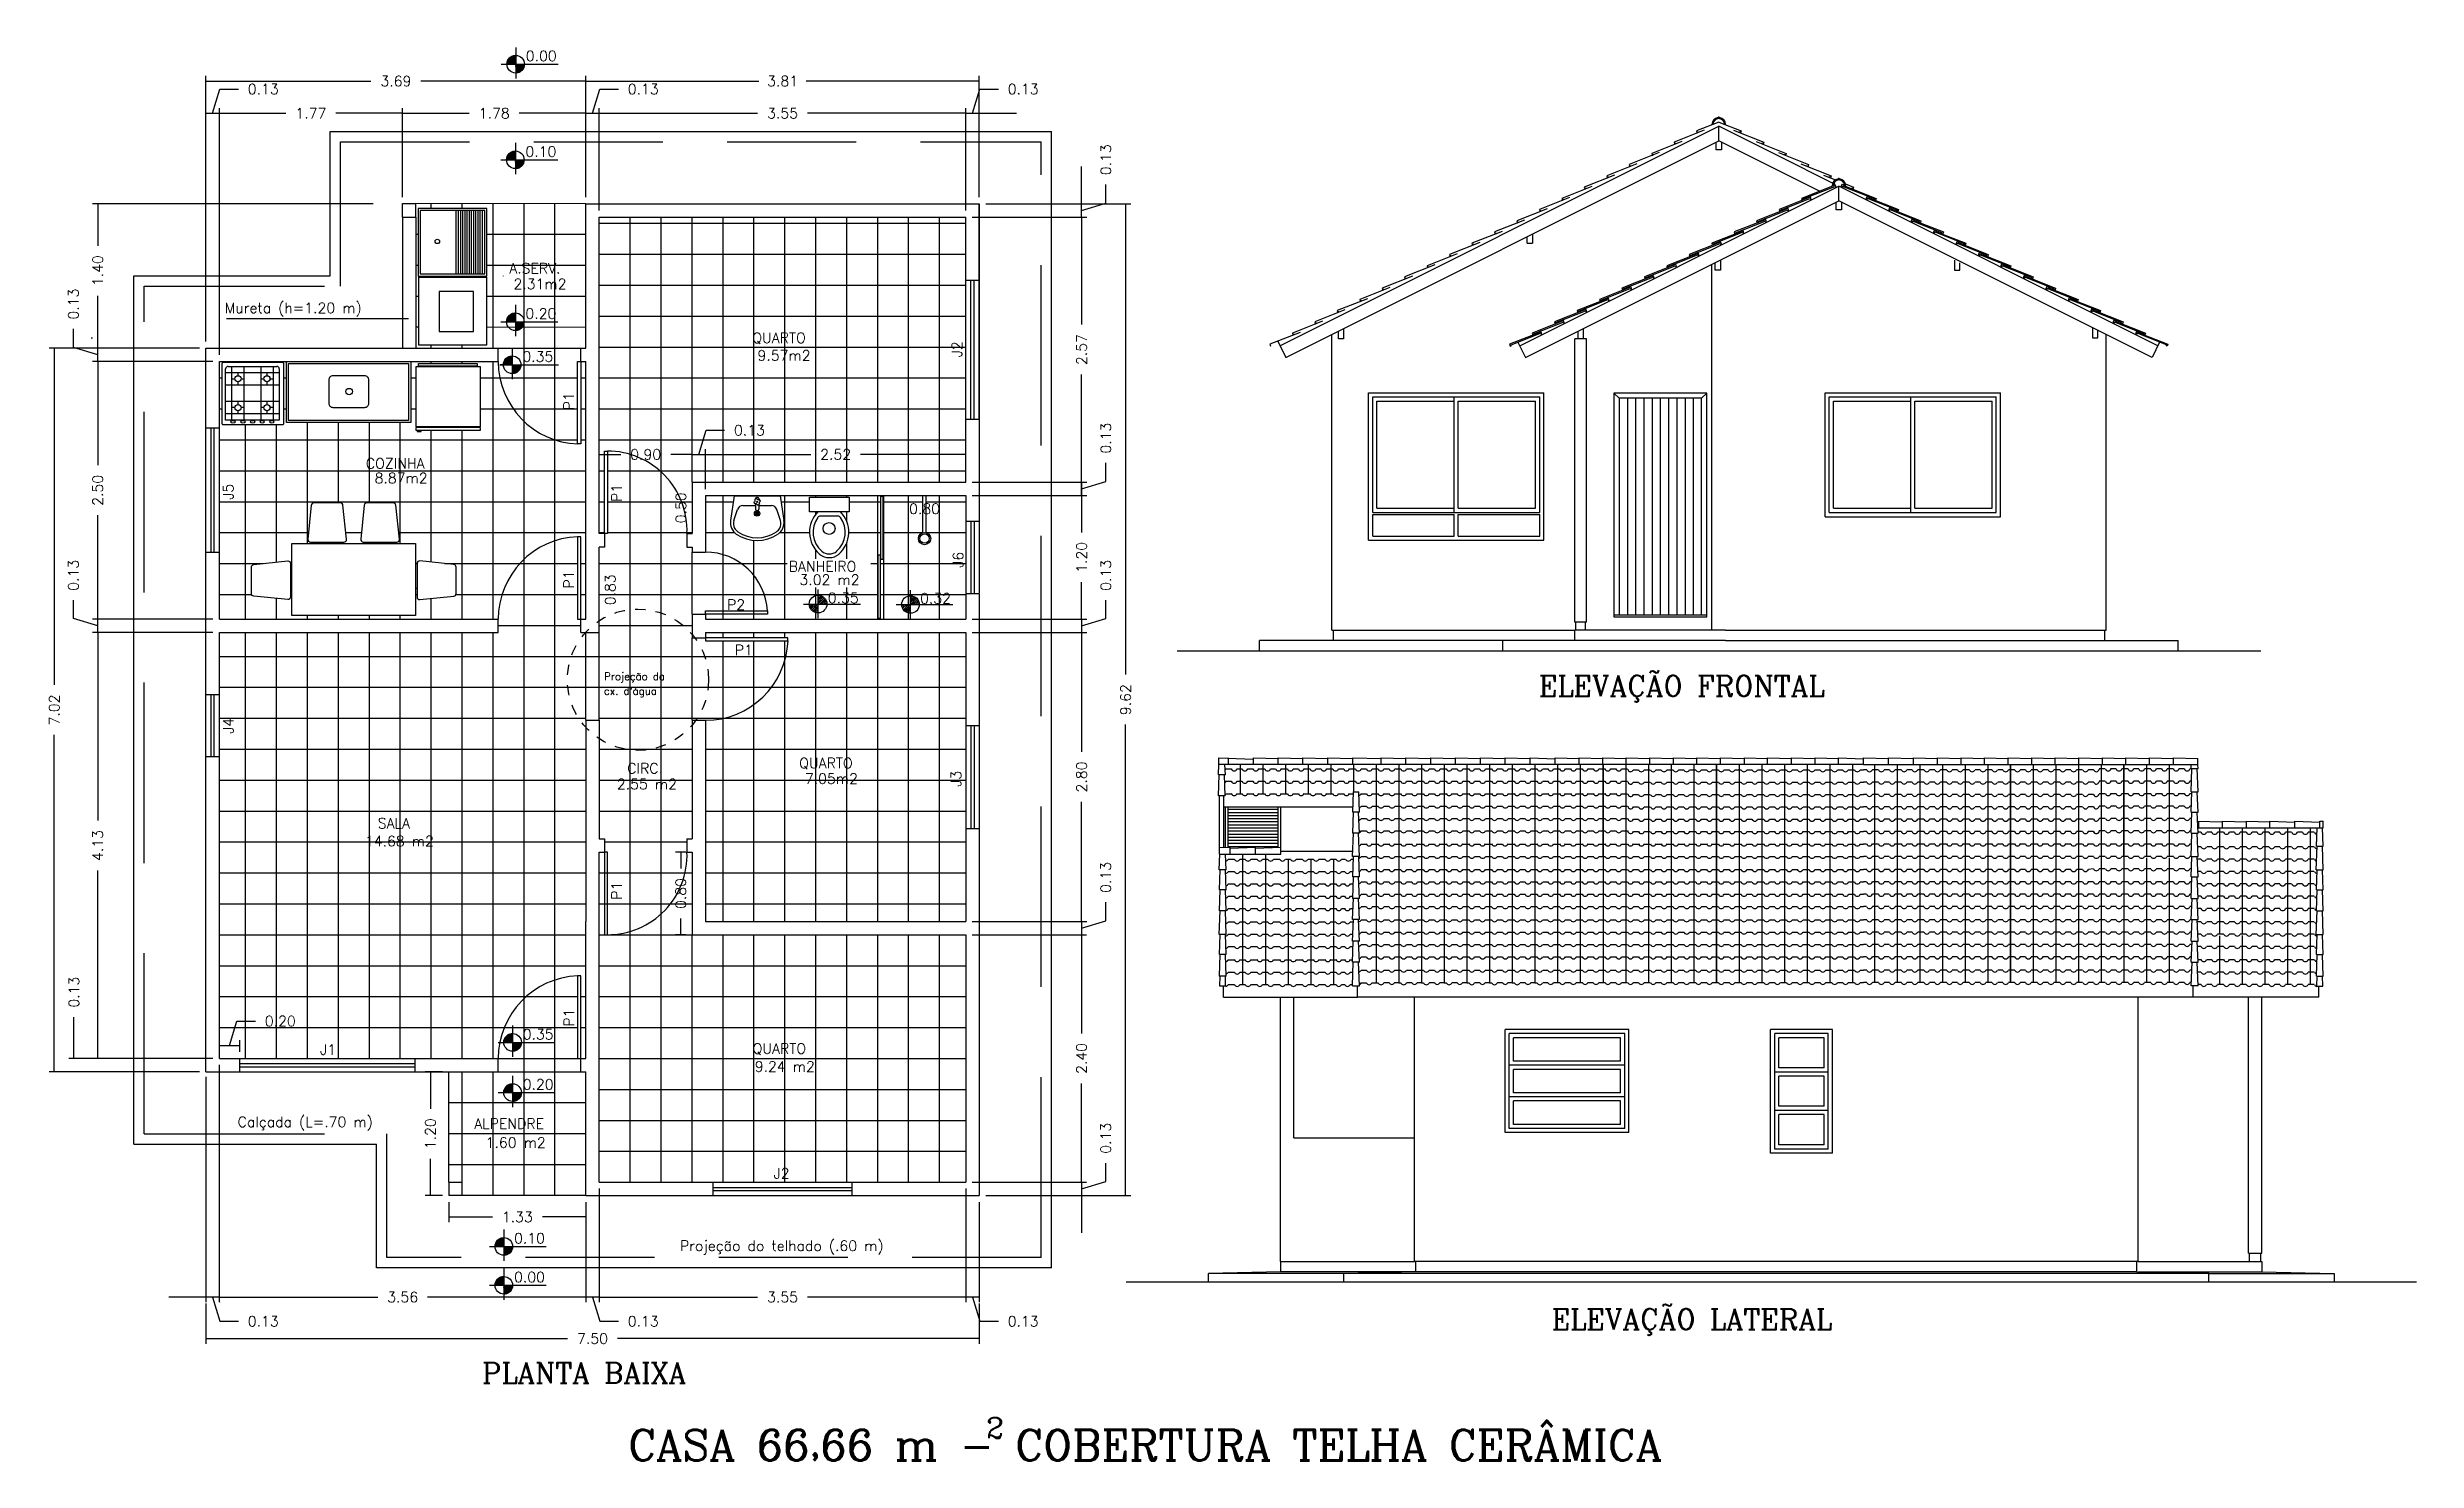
# Model space of a CAD drawing. Extents: x -29 to 75, y 16 to 65.
# Drawn here: x -29.05 to -6.07, y 50.95 to 64.66 of the extents above; entities that cross this region are included whole.
import ezdxf
from ezdxf.enums import TextEntityAlignment as Align

# ---------------------------------------------------------------- set-up
doc = ezdxf.new("R2010")
doc.units = 0
doc.linetypes.add('DASHED2', pattern=[0.375, 0.25, -0.125])
doc.layers.get('0').update_dxf_attribs({"linetype": 'CONTINUOUS'})
doc.layers.get('DEFPOINTS').update_dxf_attribs({"linetype": 'CONTINUOUS'})
for name, color, linetype in [('APARELHOS', 1, 'CONTINUOUS'), ('AREA', 244, 'CONTINUOUS'), ('CONCRETO', 5, 'CONTINUOUS'), ('CORTE', 244, 'CONTINUOUS'), ('CORTETERRA', 244, 'CONTINUOUS'), ('COTAS', 244, 'CONTINUOUS'), ('DIM', 244, 'CONTINUOUS'), ('EQUIPAMENTO', 1, 'CONTINUOUS'), ('JANELA', 5, 'CONTINUOUS'), ('PAREDE', 7, 'CONTINUOUS'), ('PISO', 30, 'CONTINUOUS'), ('PORTA', 1, 'CONTINUOUS'), ('PORTA2', 30, 'CONTINUOUS'), ('TELHA', 1, 'CONTINUOUS'), ('TELHADO', 30, 'CONTINUOUS'), ('TEXTO', 244, 'CONTINUOUS'), ('VEGETAÇÃO', 92, 'CONTINUOUS'), ('VISTAL', 30, 'CONTINUOUS'), ('VISTAP', 244, 'CONTINUOUS')]:
    doc.layers.add(name, color=color, linetype=linetype)
doc.styles.add('ROMANC', font='romanc.shx', dxfattribs={"height": 0.1})
doc.dimstyles.new('ROMANC', dxfattribs={"dimtxt": 0.1, "dimasz": 0.18, "dimexe": 0.05, "dimexo": 0.0625, "dimgap": 0.09, "dimtad": 0, "dimzin": 0, "dimtxsty": 'ROMANC', "dimblk1": 'NONE', "dimblk2": 'NONE', "dimsah": 1, "dimcen": 0.09, "dimclrd": 244, "dimclre": 244, "dimclrt": 244, "dimazin": 3, "dimtfac": 1, "dimtdec": 4, "dimtofl": 0, "dimtmove": 0, "dimatfit": 3, "dimtolj": 1, "dimtzin": 0})

msp = doc.modelspace()

# ---------------------------------------------------------------- texts
at = {"layer": 'AREA', "style": 'ROMANC'}
for s, p in [('2.31m2', (-24.268, 62.366)), ('9.57m2', (-21.901, 61.672)), ('8.87m2', (-25.615, 60.483)), ('3.02 m2', (-21.46, 59.497)), ('2.55 m2', (-23.231, 57.515)), ('7.05m2', (-21.442, 57.568)), ('14.68 m2', (-25.632, 56.962)), ('9.24 m2', (-21.894, 54.776)), ('1.60 m2', (-24.504, 54.038))]:
    msp.add_text(s, height=0.1, dxfattribs=at).set_placement(p, align=Align.MIDDLE)
at = {"layer": 'TEXTO', "color": 1, "linetype": 'CONTINUOUS', "style": 'ROMANC'}
for s, p in [('0.00', (-24.406, 64.527)), ('0.10', (-24.409, 63.599)), ('0.20', (-24.409, 62.029)), ('0.35', (-24.439, 61.612)), ('0.35', (-21.477, 59.27)), ('0.32', (-20.582, 59.266)), ('0.35', (-24.436, 55.039)), ('0.20', (-24.436, 54.553)), ('0.10', (-24.52, 53.061)), ('0.00', (-24.52, 52.684))]:
    msp.add_text(s, height=0.1, dxfattribs=at).set_placement(p)
at = {"layer": 'TEXTO', "color": 244, "linetype": 'CONTINUOUS', "style": 'ROMANC'}
for s, p in [('A.SERV.', (-24.566, 62.468)), ('Mureta (h=1.20 m)', (-27.326, 62.083)), ('QUARTO', (-22.209, 61.793)), ('COZINHA', (-25.957, 60.575)), ('BANHEIRO', (-21.856, 59.576)), ('CIRC.', (-23.422, 57.618)), ('QUARTO', (-21.754, 57.669)), ('SALA', (-25.842, 57.086)), ('QUARTO', (-22.206, 54.9)), ('ALPENDRE', (-24.906, 54.172))]:
    msp.add_text(s, height=0.1, dxfattribs=at).set_placement(p)
for s, p in [('J2', (-20.224, 61.732)), ('P1', (-23.989, 61.228)), ('J5', (-27.292, 60.35)), ('P1', (-23.525, 60.339)), ('J6', (-20.213, 59.69)), ('P1', (-23.989, 59.499)), ('J4', (-27.29, 58.08)), ('J3', (-20.233, 57.566)), ('P1', (-23.525, 56.481)), ('P1', (-23.987, 55.25))]:
    msp.add_text(s, height=0.1, rotation=90, dxfattribs=at).set_placement(p, align=Align.MIDDLE)
for s, p in [('P2', (-22.366, 59.255)), ('P1', (-22.291, 58.815)), ('J1', (-26.324, 54.94)), ('J2', (-21.925, 53.74))]:
    msp.add_text(s, height=0.1, dxfattribs=at).set_placement(p, align=Align.MIDDLE)
at = {"layer": 'TEXTO', "color": 5, "ltscale": 0.3, "style": 'ROMANC'}
for s, height, p in [('ELEVAÇÃO FRONTAL', 0.2, (-14.581, 58.367)), ('ELEVAÇÃO LATERAL', 0.2, (-14.456, 52.225)), ('PLANTA BAIXA', 0.2, (-24.831, 51.705)), ('CASA 66,66 m - COBERTURA TELHA CERÂMICA', 0.3, (-23.413, 50.954)), ('2', 0.2, (-19.941, 51.173))]:
    msp.add_text(s, height=height, dxfattribs=at).set_placement(p)
at = {"layer": 'TEXTO', "color": 244, "ltscale": 0.3, "style": 'ROMANC'}
for s, p in [('Projeção da ', (-23.646, 58.524)), ("cx. d'água", (-23.647, 58.382))]:
    msp.add_text(s, height=0.072, dxfattribs=at).set_placement(p)
at = {"layer": 'TEXTO', "linetype": 'CONTINUOUS', "style": 'ROMANC'}
for s, p in [('Calçada (L=.70 m)', (-26.545, 54.231)), ('Projeção do telhado (.60 m)', (-21.923, 53.03))]:
    msp.add_text(s, height=0.1, dxfattribs=at).set_placement(p, align=Align.MIDDLE)

# ---------------------------------------------------------------- blocks, each defined once
blk = doc.blocks.new('*D131')
at = {"color": 244, "linetype": 'BYBLOCK'}
for p, q in [((21.481, 34.362), (20.021, 34.362)), ((20.071, 34.362), (20.071, 31.095)), ((20.071, 27.342), (20.071, 30.61)), ((21.481, 27.342), (20.021, 27.342))]:
    blk.add_line(p, q, dxfattribs=at)
at = {"layer": 'DEFPOINTS', "color": 0, "linetype": 'BYBLOCK'}
for p in [(20.071, 34.362), (21.543, 34.362), (21.543, 27.342)]:
    blk.add_point(p, dxfattribs=at)
at = {"color": 244, "linetype": 'BYBLOCK', "insert": (20.071, 30.852), "char_height": 0.1, "attachment_point": 5, "rotation": 90, "style": 'ROMANC'}
blk.add_mtext('\\A1;7.02', dxfattribs=at)
blk = doc.blocks.new('_NONE')
at = {"color": 0, "linetype": 'BYBLOCK'}
blk.add_circle((0, 0), 0.25, dxfattribs=at)
blk = doc.blocks.new('*D130')
at = {"color": 244, "linetype": 'BYBLOCK'}
for p, q in [((29.106, 35.762), (30.513, 35.762)), ((30.463, 35.762), (30.463, 31.195)), ((30.463, 26.142), (30.463, 30.71)), ((29.106, 26.142), (30.513, 26.142))]:
    blk.add_line(p, q, dxfattribs=at)
at = {"layer": 'DEFPOINTS', "color": 0, "linetype": 'BYBLOCK'}
for p in [(29.043, 35.762), (29.043, 26.142), (30.463, 26.142)]:
    blk.add_point(p, dxfattribs=at)
at = {"color": 244, "linetype": 'BYBLOCK', "insert": (30.463, 30.952), "char_height": 0.1, "attachment_point": 5, "rotation": 90, "style": 'ROMANC'}
blk.add_mtext('\\A1;9.62', dxfattribs=at)
blk = doc.blocks.new('*D102')
at = {"color": 244, "linetype": 'BYBLOCK'}
for p, q in [((30.036, 31.667), (30.271, 31.738)), ((30.036, 31.732), (30.036, 31.732)), ((30.036, 31.732), (30.036, 31.602)), ((30.271, 31.738), (30.271, 31.918)), ((28.976, 31.602), (30.086, 31.602)), ((30.036, 31.602), (30.036, 31.242))]:
    blk.add_line(p, q, dxfattribs=at)
at = {"layer": 'DEFPOINTS', "color": 0, "linetype": 'BYBLOCK'}
for p in [(28.913, 31.732), (28.913, 31.602), (30.036, 31.602)]:
    blk.add_point(p, dxfattribs=at)
at = {"color": 244, "linetype": 'BYBLOCK', "insert": (30.271, 32.008), "char_height": 0.1, "attachment_point": 4, "rotation": 90, "style": 'ROMANC'}
blk.add_mtext('\\A1;0.13', dxfattribs=at)
blk = doc.blocks.new('*D101')
at = {"color": 244, "linetype": 'BYBLOCK'}
for p, q in [((30.036, 31.602), (30.036, 30.445)), ((30.036, 28.802), (30.036, 29.96)), ((28.976, 28.802), (30.086, 28.802))]:
    blk.add_line(p, q, dxfattribs=at)
at = {"layer": 'DEFPOINTS', "color": 0, "linetype": 'BYBLOCK'}
for p in [(28.913, 31.602), (28.913, 28.802), (30.036, 28.802)]:
    blk.add_point(p, dxfattribs=at)
at = {"color": 244, "linetype": 'BYBLOCK', "insert": (30.036, 30.202), "char_height": 0.1, "attachment_point": 5, "rotation": 90, "style": 'ROMANC'}
blk.add_mtext('\\A1;2.80', dxfattribs=at)
blk = doc.blocks.new('*D97')
at = {"color": 244, "linetype": 'BYBLOCK'}
for p, q in [((21.611, 31.602), (20.443, 31.602)), ((20.493, 31.602), (20.493, 29.78)), ((20.493, 27.472), (20.493, 29.295))]:
    blk.add_line(p, q, dxfattribs=at)
at = {"layer": 'DEFPOINTS', "color": 0, "linetype": 'BYBLOCK'}
for p in [(20.493, 31.602), (21.673, 31.602), (21.673, 27.472)]:
    blk.add_point(p, dxfattribs=at)
at = {"color": 244, "linetype": 'BYBLOCK', "insert": (20.493, 29.537), "char_height": 0.1, "attachment_point": 5, "rotation": 90, "style": 'ROMANC'}
blk.add_mtext('\\A1;4.13', dxfattribs=at)
blk = doc.blocks.new('*D128')
at = {"color": 244, "linetype": 'BYBLOCK'}
for p, q in [((21.543, 25.096), (21.543, 24.705)), ((29.043, 25.096), (29.043, 24.705)), ((21.543, 24.755), (25.051, 24.755)), ((29.043, 24.755), (25.536, 24.755))]:
    blk.add_line(p, q, dxfattribs=at)
at = {"layer": 'DEFPOINTS', "color": 0, "linetype": 'BYBLOCK'}
for p in [(21.543, 25.158), (29.043, 25.158), (29.043, 24.755)]:
    blk.add_point(p, dxfattribs=at)
at = {"color": 244, "linetype": 'BYBLOCK', "insert": (25.293, 24.755), "char_height": 0.1, "attachment_point": 5, "style": 'ROMANC'}
blk.add_mtext('\\A1;7.50', dxfattribs=at)
blk = doc.blocks.new('*D125')
at = {"color": 244, "linetype": 'BYBLOCK'}
for p, q in [((25.228, 26.08), (25.228, 25.108)), ((25.228, 25.158), (24.868, 25.158)), ((25.358, 25.158), (25.228, 25.158)), ((25.293, 25.158), (25.364, 24.923)), ((25.358, 25.158), (25.358, 25.158)), ((25.364, 24.923), (25.544, 24.923))]:
    blk.add_line(p, q, dxfattribs=at)
at = {"layer": 'DEFPOINTS', "color": 0, "linetype": 'BYBLOCK'}
for p in [(25.358, 26.272), (25.228, 26.142), (25.228, 25.158)]:
    blk.add_point(p, dxfattribs=at)
at = {"color": 244, "linetype": 'BYBLOCK', "insert": (25.634, 24.923), "char_height": 0.1, "attachment_point": 4, "style": 'ROMANC'}
blk.add_mtext('\\A1;0.13', dxfattribs=at)
blk = doc.blocks.new('*D124')
at = {"color": 244, "linetype": 'BYBLOCK'}
for p, q in [((25.358, 26.21), (25.358, 25.108)), ((25.358, 25.158), (26.894, 25.158)), ((28.913, 25.158), (27.378, 25.158))]:
    blk.add_line(p, q, dxfattribs=at)
at = {"layer": 'DEFPOINTS', "color": 0, "linetype": 'BYBLOCK'}
for p in [(25.358, 26.272), (28.913, 26.272), (25.358, 25.158)]:
    blk.add_point(p, dxfattribs=at)
at = {"color": 244, "linetype": 'BYBLOCK', "insert": (27.136, 25.158), "char_height": 0.1, "attachment_point": 5, "style": 'ROMANC'}
blk.add_mtext('\\A1;3.55', dxfattribs=at)
blk = doc.blocks.new('*X0')
at = {"color": 0, "linetype": 'CONTINUOUS'}
for p, q in [((217.21, -877.821), (217.294, -877.736)), ((217.21, -877.819), (217.292, -877.737)), ((217.21, -877.817), (217.291, -877.737)), ((217.21, -877.816), (217.289, -877.737)), ((217.21, -877.814), (217.287, -877.737)), ((217.21, -877.812), (217.285, -877.737)), ((217.21, -877.81), (217.283, -877.737)), ((217.211, -877.822), (217.295, -877.737)), ((217.211, -877.807), (217.281, -877.738)), ((217.211, -877.805), (217.278, -877.738)), ((217.212, -877.822), (217.295, -877.739)), ((217.212, -877.803), (217.276, -877.739)), ((217.212, -877.801), (217.274, -877.739)), ((217.213, -877.798), (217.271, -877.74)), ((217.214, -877.822), (217.295, -877.741)), ((217.214, -877.796), (217.269, -877.741)), ((217.215, -877.793), (217.266, -877.741)), ((217.216, -877.822), (217.295, -877.743)), ((217.216, -877.79), (217.263, -877.743)), ((217.217, -877.787), (217.26, -877.744)), ((217.218, -877.822), (217.295, -877.744)), ((217.219, -877.784), (217.257, -877.745)), ((217.219, -877.822), (217.295, -877.746)), ((217.22, -877.78), (217.253, -877.747)), ((217.221, -877.822), (217.295, -877.748)), ((217.223, -877.822), (217.295, -877.75)), ((217.223, -877.776), (217.249, -877.75)), ((217.225, -877.822), (217.295, -877.752)), ((217.226, -877.822), (217.295, -877.753)), ((217.227, -877.77), (217.243, -877.754)), ((217.228, -877.822), (217.295, -877.755)), ((217.23, -877.822), (217.295, -877.757)), ((217.232, -877.822), (217.295, -877.759)), ((217.234, -877.822), (217.295, -877.76)), ((217.235, -877.822), (217.295, -877.762)), ((217.237, -877.822), (217.295, -877.764)), ((217.239, -877.822), (217.295, -877.766)), ((217.241, -877.822), (217.295, -877.767)), ((217.242, -877.822), (217.295, -877.769)), ((217.244, -877.822), (217.295, -877.771)), ((217.246, -877.822), (217.295, -877.773)), ((217.248, -877.822), (217.295, -877.775)), ((217.249, -877.822), (217.295, -877.776)), ((217.251, -877.822), (217.295, -877.778)), ((217.253, -877.822), (217.295, -877.78)), ((217.255, -877.822), (217.295, -877.782)), ((217.257, -877.822), (217.295, -877.783)), ((217.258, -877.822), (217.295, -877.785)), ((217.26, -877.822), (217.295, -877.787)), ((217.262, -877.822), (217.295, -877.789)), ((217.264, -877.822), (217.295, -877.79)), ((217.265, -877.822), (217.295, -877.792)), ((217.267, -877.822), (217.295, -877.794)), ((217.269, -877.822), (217.295, -877.796)), ((217.271, -877.822), (217.295, -877.798)), ((217.272, -877.822), (217.295, -877.799)), ((217.274, -877.822), (217.295, -877.801)), ((217.276, -877.822), (217.295, -877.803)), ((217.278, -877.822), (217.295, -877.805)), ((217.279, -877.822), (217.295, -877.806)), ((217.281, -877.822), (217.295, -877.808)), ((217.283, -877.822), (217.295, -877.81)), ((217.285, -877.822), (217.295, -877.812)), ((217.287, -877.822), (217.295, -877.813)), ((217.288, -877.822), (217.295, -877.815)), ((217.29, -877.822), (217.295, -877.817)), ((217.292, -877.822), (217.295, -877.819)), ((217.294, -877.822), (217.295, -877.821)), ((217.295, -877.822), (217.295, -877.822)), ((217.295, -877.824), (217.297, -877.822)), ((217.295, -877.826), (217.299, -877.822)), ((217.295, -877.828), (217.301, -877.822)), ((217.295, -877.829), (217.302, -877.822)), ((217.295, -877.831), (217.304, -877.822)), ((217.295, -877.833), (217.306, -877.822)), ((217.295, -877.835), (217.308, -877.822)), ((217.295, -877.836), (217.31, -877.822)), ((217.295, -877.838), (217.311, -877.822)), ((217.295, -877.84), (217.313, -877.822)), ((217.295, -877.842), (217.315, -877.822)), ((217.295, -877.843), (217.317, -877.822)), ((217.295, -877.845), (217.318, -877.822)), ((217.295, -877.847), (217.32, -877.822)), ((217.295, -877.849), (217.322, -877.822)), ((217.295, -877.851), (217.324, -877.822)), ((217.295, -877.852), (217.325, -877.822)), ((217.295, -877.854), (217.327, -877.822)), ((217.295, -877.856), (217.329, -877.822)), ((217.295, -877.858), (217.331, -877.822)), ((217.295, -877.859), (217.333, -877.822)), ((217.295, -877.861), (217.334, -877.822)), ((217.295, -877.863), (217.336, -877.822)), ((217.295, -877.865), (217.338, -877.822)), ((217.295, -877.866), (217.34, -877.822)), ((217.295, -877.868), (217.341, -877.822)), ((217.295, -877.87), (217.343, -877.822)), ((217.295, -877.872), (217.345, -877.822)), ((217.295, -877.874), (217.347, -877.822)), ((217.295, -877.875), (217.348, -877.822)), ((217.295, -877.877), (217.35, -877.822)), ((217.295, -877.879), (217.352, -877.822)), ((217.295, -877.881), (217.354, -877.822)), ((217.295, -877.882), (217.355, -877.822)), ((217.295, -877.884), (217.357, -877.822)), ((217.295, -877.886), (217.359, -877.822)), ((217.295, -877.888), (217.361, -877.822)), ((217.295, -877.889), (217.363, -877.822)), ((217.295, -877.891), (217.364, -877.822)), ((217.295, -877.893), (217.366, -877.822)), ((217.295, -877.895), (217.368, -877.822)), ((217.295, -877.897), (217.37, -877.822)), ((217.295, -877.898), (217.371, -877.822)), ((217.295, -877.9), (217.373, -877.822)), ((217.295, -877.902), (217.375, -877.822)), ((217.295, -877.904), (217.377, -877.822)), ((217.295, -877.905), (217.378, -877.822)), ((217.295, -877.907), (217.38, -877.822)), ((217.297, -877.907), (217.38, -877.823)), ((217.298, -877.907), (217.38, -877.825)), ((217.3, -877.907), (217.38, -877.827)), ((217.302, -877.907), (217.38, -877.829)), ((217.304, -877.907), (217.38, -877.831)), ((217.306, -877.907), (217.38, -877.833)), ((217.308, -877.906), (217.379, -877.835)), ((217.31, -877.906), (217.379, -877.837)), ((217.313, -877.906), (217.379, -877.839)), ((217.315, -877.905), (217.378, -877.842)), ((217.317, -877.904), (217.378, -877.844)), ((217.32, -877.904), (217.377, -877.847)), ((217.322, -877.903), (217.376, -877.849)), ((217.325, -877.902), (217.375, -877.852)), ((217.328, -877.901), (217.374, -877.855)), ((217.331, -877.899), (217.373, -877.858)), ((217.335, -877.898), (217.371, -877.861)), ((217.339, -877.895), (217.369, -877.865)), ((217.343, -877.892), (217.365, -877.87)), ((217.351, -877.886), (217.359, -877.878))]:
    blk.add_line(p, q, dxfattribs=at)
blk = doc.blocks.new('*D127')
at = {"color": 244, "linetype": 'BYBLOCK'}
for p, q in [((21.543, 27.295), (21.543, 25.108)), ((21.543, 25.158), (21.183, 25.158)), ((21.673, 25.158), (21.543, 25.158)), ((21.608, 25.158), (21.679, 24.923)), ((21.673, 25.158), (21.673, 25.158)), ((21.673, 25.111), (21.673, 25.108)), ((21.679, 24.923), (21.859, 24.923))]:
    blk.add_line(p, q, dxfattribs=at)
at = {"layer": 'DEFPOINTS', "color": 0, "linetype": 'BYBLOCK'}
for p in [(21.543, 27.358), (21.543, 25.158), (21.673, 25.174)]:
    blk.add_point(p, dxfattribs=at)
at = {"color": 244, "linetype": 'BYBLOCK', "insert": (21.949, 24.923), "char_height": 0.1, "attachment_point": 4, "style": 'ROMANC'}
blk.add_mtext('\\A1;0.13', dxfattribs=at)
blk = doc.blocks.new('*D126')
at = {"color": 244, "linetype": 'BYBLOCK'}
for p, q in [((21.673, 27.41), (21.673, 25.108)), ((21.673, 25.158), (23.209, 25.158)), ((25.228, 25.158), (23.693, 25.158))]:
    blk.add_line(p, q, dxfattribs=at)
at = {"layer": 'DEFPOINTS', "color": 0, "linetype": 'BYBLOCK'}
for p in [(21.673, 27.472), (25.228, 26.142), (21.673, 25.158)]:
    blk.add_point(p, dxfattribs=at)
at = {"color": 244, "linetype": 'BYBLOCK', "insert": (23.451, 25.158), "char_height": 0.1, "attachment_point": 5, "style": 'ROMANC'}
blk.add_mtext('\\A1;3.56', dxfattribs=at)
blk = doc.blocks.new('*D98')
at = {"color": 244, "linetype": 'BYBLOCK'}
for p, q in [((20.263, 27.472), (20.263, 27.872)), ((21.611, 27.472), (20.213, 27.472)), ((21.481, 27.342), (20.213, 27.342)), ((20.263, 27.342), (20.263, 27.342))]:
    blk.add_line(p, q, dxfattribs=at)
at = {"layer": 'DEFPOINTS', "color": 0, "linetype": 'BYBLOCK'}
for p in [(20.263, 27.472), (21.673, 27.472), (21.543, 27.342)]:
    blk.add_point(p, dxfattribs=at)
at = {"color": 244, "linetype": 'BYBLOCK', "insert": (20.263, 28.115), "char_height": 0.1, "attachment_point": 5, "rotation": 90, "style": 'ROMANC'}
blk.add_mtext('\\A1;0.13', dxfattribs=at)
blk = doc.blocks.new('*D132')
at = {"color": 244, "linetype": 'BYBLOCK'}
for p, q in [((21.773, 27.599), (21.844, 27.834)), ((21.844, 27.834), (22.024, 27.834)), ((21.673, 27.535), (21.673, 27.649)), ((21.673, 27.599), (21.873, 27.599)), ((21.873, 27.535), (21.873, 27.649))]:
    blk.add_line(p, q, dxfattribs=at)
at = {"layer": 'DEFPOINTS', "color": 0, "linetype": 'BYBLOCK'}
for p in [(21.873, 27.599), (21.673, 27.472), (21.873, 27.472)]:
    blk.add_point(p, dxfattribs=at)
at = {"color": 244, "linetype": 'BYBLOCK', "insert": (22.114, 27.834), "char_height": 0.1, "attachment_point": 4, "style": 'ROMANC'}
blk.add_mtext('\\A1;0.20', dxfattribs=at)
blk = doc.blocks.new('*D122')
at = {"color": 244, "linetype": 'BYBLOCK'}
for p, q in [((23.836, 27.342), (23.67, 27.342)), ((23.72, 27.342), (23.72, 26.985)), ((23.72, 26.142), (23.72, 26.5)), ((23.836, 26.142), (23.67, 26.142))]:
    blk.add_line(p, q, dxfattribs=at)
at = {"layer": 'DEFPOINTS', "color": 0, "linetype": 'BYBLOCK'}
for p in [(23.898, 27.342), (23.72, 26.142), (23.898, 26.142)]:
    blk.add_point(p, dxfattribs=at)
at = {"color": 244, "linetype": 'BYBLOCK', "insert": (23.72, 26.742), "char_height": 0.1, "attachment_point": 5, "rotation": 90, "style": 'ROMANC'}
blk.add_mtext('\\A1;1.20', dxfattribs=at)
blk = doc.blocks.new('*D129')
at = {"color": 244, "linetype": 'BYBLOCK'}
for p, q in [((23.898, 26.08), (23.898, 25.885)), ((25.228, 26.08), (25.228, 25.885)), ((23.898, 25.935), (24.321, 25.935)), ((25.228, 25.935), (24.806, 25.935))]:
    blk.add_line(p, q, dxfattribs=at)
at = {"layer": 'DEFPOINTS', "color": 0, "linetype": 'BYBLOCK'}
for p in [(23.898, 26.142), (25.228, 26.142), (25.228, 25.935)]:
    blk.add_point(p, dxfattribs=at)
at = {"color": 244, "linetype": 'BYBLOCK', "insert": (24.563, 25.935), "char_height": 0.1, "attachment_point": 5, "style": 'ROMANC'}
blk.add_mtext('\\A1;1.33', dxfattribs=at)
blk = doc.blocks.new('*D123')
at = {"color": 244, "linetype": 'BYBLOCK'}
for p, q in [((28.913, 26.21), (28.913, 25.108)), ((29.043, 26.08), (29.043, 25.108)), ((28.913, 25.158), (28.553, 25.158)), ((29.043, 25.158), (28.913, 25.158)), ((28.978, 25.158), (29.049, 24.923)), ((29.043, 25.158), (29.043, 25.158)), ((29.049, 24.923), (29.229, 24.923))]:
    blk.add_line(p, q, dxfattribs=at)
at = {"layer": 'DEFPOINTS', "color": 0, "linetype": 'BYBLOCK'}
for p in [(28.913, 26.272), (29.043, 26.142), (28.913, 25.158)]:
    blk.add_point(p, dxfattribs=at)
at = {"color": 244, "linetype": 'BYBLOCK', "insert": (29.319, 24.923), "char_height": 0.1, "attachment_point": 4, "style": 'ROMANC'}
blk.add_mtext('\\A1;0.13', dxfattribs=at)
blk = doc.blocks.new('*D120')
at = {"color": 244, "linetype": 'BYBLOCK'}
for p, q in [((30.035, 28.672), (30.035, 27.715)), ((30.035, 26.272), (30.035, 27.23)), ((28.976, 26.272), (30.085, 26.272))]:
    blk.add_line(p, q, dxfattribs=at)
at = {"layer": 'DEFPOINTS', "color": 0, "linetype": 'BYBLOCK'}
for p in [(28.913, 28.672), (28.913, 26.272), (30.035, 26.272)]:
    blk.add_point(p, dxfattribs=at)
at = {"color": 244, "linetype": 'BYBLOCK', "insert": (30.035, 27.472), "char_height": 0.1, "attachment_point": 5, "rotation": 90, "style": 'ROMANC'}
blk.add_mtext('\\A1;2.40', dxfattribs=at)
blk = doc.blocks.new('*D119')
at = {"color": 244, "linetype": 'BYBLOCK'}
for p, q in [((30.27, 28.808), (30.27, 28.988)), ((28.976, 28.802), (30.085, 28.802)), ((30.035, 28.737), (30.27, 28.808)), ((30.035, 28.802), (30.035, 28.802)), ((30.035, 28.802), (30.035, 28.672)), ((28.976, 28.672), (30.085, 28.672)), ((30.035, 28.672), (30.035, 28.312))]:
    blk.add_line(p, q, dxfattribs=at)
at = {"layer": 'DEFPOINTS', "color": 0, "linetype": 'BYBLOCK'}
for p in [(28.913, 28.802), (28.913, 28.672), (30.035, 28.672)]:
    blk.add_point(p, dxfattribs=at)
at = {"color": 244, "linetype": 'BYBLOCK', "insert": (30.27, 29.078), "char_height": 0.1, "attachment_point": 4, "rotation": 90, "style": 'ROMANC'}
blk.add_mtext('\\A1;0.13', dxfattribs=at)
blk = doc.blocks.new('*D121')
at = {"color": 244, "linetype": 'BYBLOCK'}
for p, q in [((30.27, 26.278), (30.27, 26.458)), ((30.035, 26.207), (30.27, 26.278)), ((30.035, 26.272), (30.035, 26.272)), ((30.035, 26.272), (30.035, 26.142)), ((29.106, 26.142), (30.085, 26.142)), ((30.035, 26.142), (30.035, 25.782))]:
    blk.add_line(p, q, dxfattribs=at)
at = {"layer": 'DEFPOINTS', "color": 0, "linetype": 'BYBLOCK'}
for p in [(28.913, 26.272), (29.043, 26.142), (30.035, 26.142)]:
    blk.add_point(p, dxfattribs=at)
at = {"color": 244, "linetype": 'BYBLOCK', "insert": (30.27, 26.548), "char_height": 0.1, "attachment_point": 4, "rotation": 90, "style": 'ROMANC'}
blk.add_mtext('\\A1;0.13', dxfattribs=at)
blk = doc.blocks.new('*D118')
at = {"color": 244, "linetype": 'BYBLOCK'}
for p, q in [((26.196, 29.472), (26.098, 29.472)), ((26.148, 29.472), (26.148, 29.315)), ((26.148, 28.672), (26.148, 28.83)), ((26.196, 28.672), (26.098, 28.672))]:
    blk.add_line(p, q, dxfattribs=at)
at = {"layer": 'DEFPOINTS', "color": 0, "linetype": 'BYBLOCK'}
for p in [(26.148, 29.472), (26.258, 29.472), (26.258, 28.672)]:
    blk.add_point(p, dxfattribs=at)
at = {"color": 244, "linetype": 'BYBLOCK', "insert": (26.148, 29.072), "char_height": 0.1, "attachment_point": 5, "rotation": 90, "style": 'ROMANC'}
blk.add_mtext('\\A1;0.80', dxfattribs=at)
blk = doc.blocks.new('*D108')
at = {"color": 244, "linetype": 'BYBLOCK'}
for p, q in [((25.293, 36.639), (25.364, 36.874)), ((25.364, 36.874), (25.544, 36.874)), ((25.228, 36.639), (25.228, 36.639)), ((25.228, 36.639), (25.358, 36.639)), ((25.358, 35.695), (25.358, 36.689)), ((25.358, 36.639), (25.718, 36.639))]:
    blk.add_line(p, q, dxfattribs=at)
at = {"layer": 'DEFPOINTS', "color": 0, "linetype": 'BYBLOCK'}
for p in [(25.358, 36.639), (25.228, 35.762), (25.358, 35.632)]:
    blk.add_point(p, dxfattribs=at)
at = {"color": 244, "linetype": 'BYBLOCK', "insert": (25.634, 36.874), "char_height": 0.1, "attachment_point": 4, "style": 'ROMANC'}
blk.add_mtext('\\A1;0.13', dxfattribs=at)
blk = doc.blocks.new('*D104')
at = {"color": 244, "linetype": 'BYBLOCK'}
for p, q in [((29.043, 36.131), (29.043, 37.001)), ((25.228, 36.951), (26.905, 36.951)), ((29.043, 36.951), (27.366, 36.951))]:
    blk.add_line(p, q, dxfattribs=at)
at = {"layer": 'DEFPOINTS', "color": 0, "linetype": 'BYBLOCK'}
for p in [(29.043, 36.951), (25.228, 36.069), (29.043, 36.069)]:
    blk.add_point(p, dxfattribs=at)
at = {"color": 244, "linetype": 'BYBLOCK', "insert": (27.136, 36.951), "char_height": 0.1, "attachment_point": 5, "style": 'ROMANC'}
blk.add_mtext('\\A1;3.81', dxfattribs=at)
blk = doc.blocks.new('*D103')
at = {"color": 244, "linetype": 'BYBLOCK'}
for p, q in [((25.358, 36.639), (26.894, 36.639)), ((28.913, 36.639), (27.378, 36.639)), ((28.913, 35.695), (28.913, 36.689))]:
    blk.add_line(p, q, dxfattribs=at)
at = {"layer": 'DEFPOINTS', "color": 0, "linetype": 'BYBLOCK'}
for p in [(28.913, 36.639), (25.358, 35.632), (28.913, 35.632)]:
    blk.add_point(p, dxfattribs=at)
at = {"color": 244, "linetype": 'BYBLOCK', "insert": (27.136, 36.639), "char_height": 0.1, "attachment_point": 5, "style": 'ROMANC'}
blk.add_mtext('\\A1;{3.55}', dxfattribs=at)
blk = doc.blocks.new('*D95')
at = {"color": 244, "linetype": 'BYBLOCK'}
for p, q in [((25.358, 32.595), (25.358, 33.38)), ((25.358, 33.33), (25.566, 33.33)), ((26.258, 33.33), (26.051, 33.33)), ((26.258, 33.125), (26.258, 33.38))]:
    blk.add_line(p, q, dxfattribs=at)
at = {"layer": 'DEFPOINTS', "color": 0, "linetype": 'BYBLOCK'}
for p in [(26.258, 33.33), (26.258, 33.062), (25.358, 32.532)]:
    blk.add_point(p, dxfattribs=at)
at = {"color": 244, "linetype": 'BYBLOCK', "insert": (25.808, 33.33), "char_height": 0.1, "attachment_point": 5, "style": 'ROMANC'}
blk.add_mtext('\\A1;0.90', dxfattribs=at)
blk = doc.blocks.new('*D112')
at = {"color": 244, "linetype": 'BYBLOCK'}
for p, q in [((20.493, 34.362), (20.493, 34.722)), ((20.258, 34.368), (20.258, 34.548)), ((20.493, 34.297), (20.258, 34.368)), ((21.481, 34.362), (20.443, 34.362)), ((20.493, 34.232), (20.493, 34.362)), ((20.493, 34.232), (20.493, 34.232))]:
    blk.add_line(p, q, dxfattribs=at)
at = {"layer": 'DEFPOINTS', "color": 0, "linetype": 'BYBLOCK'}
for p in [(20.493, 34.362), (21.543, 34.362), (21.673, 34.232)]:
    blk.add_point(p, dxfattribs=at)
at = {"color": 244, "linetype": 'BYBLOCK', "insert": (20.258, 34.638), "char_height": 0.1, "attachment_point": 4, "rotation": 90, "style": 'ROMANC'}
blk.add_mtext('\\A1;0.13', dxfattribs=at)
blk = doc.blocks.new('*D110')
at = {"color": 244, "linetype": 'BYBLOCK'}
for p, q in [((21.608, 36.639), (21.679, 36.874)), ((21.679, 36.874), (21.859, 36.874)), ((21.543, 34.425), (21.543, 36.689)), ((21.543, 36.639), (21.543, 36.639)), ((21.543, 36.639), (21.673, 36.639)), ((21.673, 34.295), (21.673, 36.689)), ((21.673, 36.639), (22.033, 36.639))]:
    blk.add_line(p, q, dxfattribs=at)
at = {"layer": 'DEFPOINTS', "color": 0, "linetype": 'BYBLOCK'}
for p in [(21.673, 36.639), (21.543, 34.362), (21.673, 34.232)]:
    blk.add_point(p, dxfattribs=at)
at = {"color": 244, "linetype": 'BYBLOCK', "insert": (21.949, 36.874), "char_height": 0.1, "attachment_point": 4, "style": 'ROMANC'}
blk.add_mtext('\\A1;0.13', dxfattribs=at)
blk = doc.blocks.new('*D109')
at = {"color": 244, "linetype": 'BYBLOCK'}
for p, q in [((21.673, 36.639), (22.319, 36.639)), ((23.449, 36.639), (22.803, 36.639)), ((23.449, 35.826), (23.449, 36.689))]:
    blk.add_line(p, q, dxfattribs=at)
at = {"layer": 'DEFPOINTS', "color": 0, "linetype": 'BYBLOCK'}
for p in [(23.449, 36.639), (23.449, 35.763), (21.673, 34.232)]:
    blk.add_point(p, dxfattribs=at)
at = {"color": 244, "linetype": 'BYBLOCK', "insert": (22.561, 36.639), "char_height": 0.1, "attachment_point": 5, "style": 'ROMANC'}
blk.add_mtext('\\A1;{1.77}', dxfattribs=at)
blk = doc.blocks.new('*D96')
at = {"color": 244, "linetype": 'BYBLOCK'}
for p, q in [((21.611, 34.232), (20.443, 34.232)), ((20.493, 34.232), (20.493, 33.225)), ((20.493, 31.732), (20.493, 32.74))]:
    blk.add_line(p, q, dxfattribs=at)
at = {"layer": 'DEFPOINTS', "color": 0, "linetype": 'BYBLOCK'}
for p in [(20.493, 34.232), (21.673, 34.232), (21.673, 31.732)]:
    blk.add_point(p, dxfattribs=at)
at = {"color": 244, "linetype": 'BYBLOCK', "insert": (20.493, 32.982), "char_height": 0.1, "attachment_point": 5, "rotation": 90, "style": 'ROMANC'}
blk.add_mtext('\\A1;2.50', dxfattribs=at)
blk = doc.blocks.new('*D99')
at = {"color": 244, "linetype": 'BYBLOCK'}
for p, q in [((20.493, 31.732), (20.493, 32.092)), ((20.258, 31.738), (20.258, 31.918)), ((20.493, 31.667), (20.258, 31.738)), ((21.611, 31.732), (20.443, 31.732)), ((20.493, 31.602), (20.493, 31.732)), ((20.493, 31.602), (20.493, 31.602))]:
    blk.add_line(p, q, dxfattribs=at)
at = {"layer": 'DEFPOINTS', "color": 0, "linetype": 'BYBLOCK'}
for p in [(20.493, 31.732), (21.673, 31.732), (21.673, 31.602)]:
    blk.add_point(p, dxfattribs=at)
at = {"color": 244, "linetype": 'BYBLOCK', "insert": (20.258, 32.008), "char_height": 0.1, "attachment_point": 4, "rotation": 90, "style": 'ROMANC'}
blk.add_mtext('\\A1;0.13', dxfattribs=at)
blk = doc.blocks.new('*D100')
at = {"layer": 'DEFPOINTS', "color": 0, "linetype": 'BYBLOCK'}
for p in [(25.358, 32.432), (25.464, 32.432), (25.358, 31.602)]:
    blk.add_point(p, dxfattribs=at)
at = {"color": 244, "linetype": 'BYBLOCK', "insert": (25.464, 32.017), "char_height": 0.1, "attachment_point": 5, "rotation": 90, "style": 'ROMANC'}
blk.add_mtext('\\A1;0.83', dxfattribs=at)
blk = doc.blocks.new('*D111')
at = {"color": 244, "linetype": 'BYBLOCK'}
for p, q in [((21.543, 34.731), (21.543, 37.001)), ((25.228, 36.131), (25.228, 37.001)), ((21.543, 36.951), (23.144, 36.951)), ((25.228, 36.951), (23.628, 36.951))]:
    blk.add_line(p, q, dxfattribs=at)
at = {"layer": 'DEFPOINTS', "color": 0, "linetype": 'BYBLOCK'}
for p in [(25.228, 36.951), (25.228, 36.069), (21.543, 34.669)]:
    blk.add_point(p, dxfattribs=at)
at = {"color": 244, "linetype": 'BYBLOCK', "insert": (23.386, 36.951), "char_height": 0.1, "attachment_point": 5, "style": 'ROMANC'}
blk.add_mtext('\\A1;3.69', dxfattribs=at)
blk = doc.blocks.new('*D107')
at = {"color": 244, "linetype": 'BYBLOCK'}
for p, q in [((23.166, 35.762), (20.443, 35.762)), ((20.493, 35.762), (20.493, 35.355)), ((20.493, 34.462), (20.493, 34.87)), ((20.43, 34.462), (20.443, 34.462))]:
    blk.add_line(p, q, dxfattribs=at)
at = {"layer": 'DEFPOINTS', "color": 0, "linetype": 'BYBLOCK'}
for p in [(20.493, 35.762), (23.228, 35.762), (20.493, 34.462)]:
    blk.add_point(p, dxfattribs=at)
at = {"color": 244, "linetype": 'BYBLOCK', "insert": (20.493, 35.112), "char_height": 0.1, "attachment_point": 5, "rotation": 90, "style": 'ROMANC'}
blk.add_mtext('\\A1;{1.40}', dxfattribs=at)
blk = doc.blocks.new('*D113')
at = {"color": 244, "linetype": 'BYBLOCK'}
for p, q in [((23.449, 36.639), (24.096, 36.639)), ((25.228, 36.639), (24.581, 36.639)), ((25.228, 35.825), (25.228, 36.689))]:
    blk.add_line(p, q, dxfattribs=at)
at = {"layer": 'DEFPOINTS', "color": 0, "linetype": 'BYBLOCK'}
for p in [(25.228, 36.639), (23.449, 35.763), (25.228, 35.762)]:
    blk.add_point(p, dxfattribs=at)
at = {"color": 244, "linetype": 'BYBLOCK', "insert": (24.339, 36.639), "char_height": 0.1, "attachment_point": 5, "style": 'ROMANC'}
blk.add_mtext('\\A1;1.78', dxfattribs=at)
blk = doc.blocks.new('*D116')
at = {"color": 244, "linetype": 'BYBLOCK'}
for p, q in [((28.976, 35.632), (30.086, 35.632)), ((30.036, 35.632), (30.036, 34.59)), ((30.036, 33.062), (30.036, 34.105))]:
    blk.add_line(p, q, dxfattribs=at)
at = {"layer": 'DEFPOINTS', "color": 0, "linetype": 'BYBLOCK'}
for p in [(28.913, 35.632), (30.036, 35.632), (28.913, 33.062)]:
    blk.add_point(p, dxfattribs=at)
at = {"color": 244, "linetype": 'BYBLOCK', "insert": (30.036, 34.347), "char_height": 0.1, "attachment_point": 5, "rotation": 90, "style": 'ROMANC'}
blk.add_mtext('\\A1;2.57', dxfattribs=at)
blk = doc.blocks.new('*D133')
at = {"layer": 'DEFPOINTS', "color": 0, "linetype": 'BYBLOCK'}
for p in [(28.113, 32.932), (28.913, 32.932), (28.913, 32.804)]:
    blk.add_point(p, dxfattribs=at)
at = {"color": 244, "linetype": 'BYBLOCK', "insert": (28.513, 32.804), "char_height": 0.1, "attachment_point": 5, "style": 'ROMANC'}
blk.add_mtext('\\A1;0.80', dxfattribs=at)
blk = doc.blocks.new('*D105')
at = {"color": 244, "linetype": 'BYBLOCK'}
for p, q in [((26.388, 33.33), (27.409, 33.33)), ((28.913, 33.33), (27.893, 33.33)), ((28.913, 33.125), (28.913, 33.38))]:
    blk.add_line(p, q, dxfattribs=at)
at = {"layer": 'DEFPOINTS', "color": 0, "linetype": 'BYBLOCK'}
for p in [(28.913, 33.33), (26.388, 32.932), (28.913, 33.062)]:
    blk.add_point(p, dxfattribs=at)
at = {"color": 244, "linetype": 'BYBLOCK', "insert": (27.651, 33.33), "char_height": 0.1, "attachment_point": 5, "style": 'ROMANC'}
blk.add_mtext('\\A1;2.52', dxfattribs=at)
blk = doc.blocks.new('*D93')
at = {"layer": 'DEFPOINTS', "color": 0, "linetype": 'BYBLOCK'}
for p in [(26.149, 33.062), (26.258, 33.062), (26.258, 32.562)]:
    blk.add_point(p, dxfattribs=at)
at = {"color": 244, "linetype": 'BYBLOCK', "insert": (26.149, 32.812), "char_height": 0.1, "attachment_point": 5, "rotation": 90, "style": 'ROMANC'}
blk.add_mtext('\\A1;0.50', dxfattribs=at)
blk = doc.blocks.new('*X70')
at = {"color": 0, "linetype": 'CONTINUOUS'}
for p, q in [((26.947, 31.95), (26.959, 31.962)), ((26.947, 31.932), (26.973, 31.958)), ((26.947, 31.914), (26.986, 31.953)), ((26.947, 31.897), (26.997, 31.946)), ((27.843, 31.944), (27.856, 31.957)), ((27.843, 31.926), (27.87, 31.954)), ((27.843, 31.909), (27.882, 31.948)), ((27.843, 31.891), (27.893, 31.941)), ((26.862, 31.865), (26.874, 31.877)), ((26.866, 31.851), (26.892, 31.877)), ((26.871, 31.838), (26.91, 31.877)), ((26.877, 31.827), (26.927, 31.877)), ((26.886, 31.818), (26.945, 31.877)), ((26.895, 31.809), (26.947, 31.861)), ((26.906, 31.802), (26.947, 31.844)), ((26.918, 31.797), (26.947, 31.826)), ((26.932, 31.793), (26.947, 31.808)), ((26.947, 31.879), (27.006, 31.938)), ((26.963, 31.877), (27.015, 31.929)), ((26.98, 31.877), (27.022, 31.918)), ((26.998, 31.877), (27.027, 31.906)), ((27.016, 31.877), (27.031, 31.892)), ((27.758, 31.859), (27.771, 31.873)), ((27.762, 31.845), (27.789, 31.873)), ((27.767, 31.833), (27.807, 31.873)), ((27.774, 31.822), (27.824, 31.873)), ((27.782, 31.812), (27.842, 31.873)), ((27.791, 31.804), (27.843, 31.855)), ((27.802, 31.797), (27.843, 31.838)), ((27.814, 31.792), (27.843, 31.82)), ((27.829, 31.788), (27.843, 31.802)), ((27.843, 31.873), (27.903, 31.933)), ((27.86, 31.873), (27.911, 31.924)), ((27.877, 31.873), (27.918, 31.913)), ((27.895, 31.873), (27.923, 31.901)), ((27.913, 31.873), (27.927, 31.887))]:
    blk.add_line(p, q, dxfattribs=at)
blk = doc.blocks.new('*D106')
at = {"color": 244, "linetype": 'BYBLOCK'}
for p, q in [((26.323, 33.33), (26.394, 33.565)), ((26.394, 33.565), (26.574, 33.565)), ((26.258, 33.33), (26.258, 33.33)), ((26.258, 33.33), (26.388, 33.33)), ((26.388, 32.995), (26.388, 33.38)), ((26.388, 33.33), (26.748, 33.33))]:
    blk.add_line(p, q, dxfattribs=at)
at = {"layer": 'DEFPOINTS', "color": 0, "linetype": 'BYBLOCK'}
for p in [(26.388, 33.33), (26.258, 33.062), (26.388, 32.932)]:
    blk.add_point(p, dxfattribs=at)
at = {"color": 244, "linetype": 'BYBLOCK', "insert": (26.664, 33.565), "char_height": 0.1, "attachment_point": 4, "style": 'ROMANC'}
blk.add_mtext('\\A1;0.13', dxfattribs=at)
blk = doc.blocks.new('*D94')
at = {"color": 244, "linetype": 'BYBLOCK'}
for p, q in [((30.271, 33.068), (30.271, 33.248)), ((28.976, 32.932), (30.086, 32.932)), ((30.036, 32.997), (30.271, 33.068)), ((30.036, 33.062), (30.036, 33.062)), ((30.036, 33.062), (30.036, 32.932)), ((30.036, 32.932), (30.036, 32.572))]:
    blk.add_line(p, q, dxfattribs=at)
at = {"layer": 'DEFPOINTS', "color": 0, "linetype": 'BYBLOCK'}
for p in [(28.913, 33.062), (28.913, 32.932), (30.036, 32.932)]:
    blk.add_point(p, dxfattribs=at)
at = {"color": 244, "linetype": 'BYBLOCK', "insert": (30.271, 33.338), "char_height": 0.1, "attachment_point": 4, "rotation": 90, "style": 'ROMANC'}
blk.add_mtext('\\A1;0.13', dxfattribs=at)
blk = doc.blocks.new('*D92')
at = {"color": 244, "linetype": 'BYBLOCK'}
for p, q in [((30.036, 32.932), (30.036, 32.575)), ((30.036, 31.732), (30.036, 32.09)), ((28.976, 31.732), (30.086, 31.732))]:
    blk.add_line(p, q, dxfattribs=at)
at = {"layer": 'DEFPOINTS', "color": 0, "linetype": 'BYBLOCK'}
for p in [(28.913, 32.932), (28.913, 31.732), (30.036, 31.732)]:
    blk.add_point(p, dxfattribs=at)
at = {"color": 244, "linetype": 'BYBLOCK', "insert": (30.036, 32.332), "char_height": 0.1, "attachment_point": 5, "rotation": 90, "style": 'ROMANC'}
blk.add_mtext('\\A1;1.20', dxfattribs=at)
blk = doc.blocks.new('*D117')
at = {"color": 244, "linetype": 'BYBLOCK'}
for p, q in [((30.036, 33.062), (30.036, 33.422)), ((30.271, 33.068), (30.271, 33.248)), ((28.976, 33.062), (30.086, 33.062)), ((30.036, 32.997), (30.271, 33.068)), ((30.036, 32.932), (30.036, 33.062)), ((30.036, 32.932), (30.036, 32.932))]:
    blk.add_line(p, q, dxfattribs=at)
at = {"layer": 'DEFPOINTS', "color": 0, "linetype": 'BYBLOCK'}
for p in [(28.913, 33.062), (28.913, 32.932), (30.036, 33.062)]:
    blk.add_point(p, dxfattribs=at)
at = {"color": 244, "linetype": 'BYBLOCK', "insert": (30.271, 33.338), "char_height": 0.1, "attachment_point": 4, "rotation": 90, "style": 'ROMANC'}
blk.add_mtext('\\A1;0.13', dxfattribs=at)
blk = doc.blocks.new('*D115')
at = {"color": 244, "linetype": 'BYBLOCK'}
for p, q in [((28.978, 36.639), (29.049, 36.874)), ((29.049, 36.874), (29.229, 36.874)), ((28.913, 36.639), (28.913, 36.639)), ((28.913, 36.639), (29.043, 36.639)), ((29.043, 35.825), (29.043, 36.689)), ((29.043, 36.639), (29.403, 36.639))]:
    blk.add_line(p, q, dxfattribs=at)
at = {"layer": 'DEFPOINTS', "color": 0, "linetype": 'BYBLOCK'}
for p in [(29.043, 36.639), (28.913, 35.632), (29.043, 35.762)]:
    blk.add_point(p, dxfattribs=at)
at = {"color": 244, "linetype": 'BYBLOCK', "insert": (29.319, 36.874), "char_height": 0.1, "attachment_point": 4, "style": 'ROMANC'}
blk.add_mtext('\\A1;0.13', dxfattribs=at)
blk = doc.blocks.new('*D114')
at = {"color": 244, "linetype": 'BYBLOCK'}
for p, q in [((30.036, 35.762), (30.036, 36.122)), ((30.271, 35.768), (30.271, 35.948)), ((29.106, 35.762), (30.086, 35.762)), ((30.036, 35.697), (30.271, 35.768)), ((30.036, 35.632), (30.036, 35.762)), ((30.036, 35.632), (30.036, 35.632))]:
    blk.add_line(p, q, dxfattribs=at)
at = {"layer": 'DEFPOINTS', "color": 0, "linetype": 'BYBLOCK'}
for p in [(28.913, 35.632), (29.043, 35.762), (30.036, 35.762)]:
    blk.add_point(p, dxfattribs=at)
at = {"color": 244, "linetype": 'BYBLOCK', "insert": (30.271, 36.038), "char_height": 0.1, "attachment_point": 4, "rotation": 90, "style": 'ROMANC'}
blk.add_mtext('\\A1;0.13', dxfattribs=at)

# ---------------------------------------------------------------- dimensions: what is measured, and where the dimension line sits
at = {"layer": 'CORTETERRA', "linetype": 'CONTINUOUS'}
dim = msp.add_linear_dim(base=(-20.138, 60.186), p1=(-20.938, 60.314), p2=(-20.138, 60.314), dimstyle='ROMANC', override={"dimse1": 1, "dimse2": 1, "dimsd1": 1, "dimsd2": 1}, dxfattribs=at)
dim.commit()
dim.dimension.update_dxf_attribs({"geometry": '*D133', "text_midpoint": (-20.538, 60.186), "insert": (-49.051, 27.382)})
at = {"layer": 'DIM', "linetype": 'CONTINUOUS'}
for base, p1, p2, picture, middle, set_off in [((-23.822834061, 64.333379412), (-27.507834061, 62.050993542), (-23.822834061, 63.450993542), '*D111', (-25.665334061, 64.333379412), (-49.051302367, 27.382272578)), ((-27.378, 64.022), (-27.508, 61.744), (-27.378, 61.614), '*D110', (-27.102, 64.257), (-49.051, 27.382)), ((-27.508, 52.541), (-27.378, 52.556), (-27.508, 54.74), '*D127', (-27.102, 52.306), (-49.051, 27.382)), ((-20.138, 52.541), (-20.008, 53.524), (-20.138, 53.654), '*D123', (-19.732, 52.306), (-49.051, 27.382)), ((-23.823, 53.317), (-25.153, 53.524), (-23.823, 53.524), '*D129', (-24.488, 53.317), (-49.051, 27.382)), ((-20.008, 52.137), (-27.508, 52.541), (-20.008, 52.541), '*D128', (-23.758, 52.137), (-49.051, 27.382))]:
    dim = msp.add_linear_dim(base=base, p1=p1, p2=p2, dimstyle='ROMANC', dxfattribs=at)
    dim.commit()
    dim.dimension.update_dxf_attribs({"geometry": picture, "text_midpoint": middle, "insert": set_off})
for base, p1, p2, picture, middle, set_off in [((-20.007834061, 64.333379412), (-23.822834061, 63.450993542), (-20.007834061, 63.450993542), '*D104', (-21.915334061, 64.333379412), (-49.051302367, 27.382272578)), ((-23.693, 64.022), (-23.823, 63.144), (-23.693, 63.014), '*D108', (-23.417, 64.257), (-49.051, 27.382)), ((-20.008, 64.022), (-20.138, 63.014), (-20.008, 63.144), '*D115', (-19.732, 64.257), (-49.051, 27.382)), ((-23.823, 64.022), (-25.603, 63.145), (-23.823, 63.144), '*D113', (-24.713, 64.022), (-49.051, 27.382)), ((-27.377834061, 52.540690586), (-23.822834061, 53.52448991), (-27.377834061, 54.85448991), '*D126', (-25.600334061, 52.540690586), (-49.051302367, 27.382272578)), ((-23.823, 52.541), (-23.693, 53.654), (-23.823, 53.524), '*D125', (-23.417, 52.306), (-49.051, 27.382)), ((-23.692834061, 52.540690586), (-20.137834061, 53.65448991), (-23.692834061, 53.65448991), '*D124', (-21.915334061, 52.540690586), (-49.051302367, 27.382272578))]:
    dim = msp.add_linear_dim(base=base, p1=p1, p2=p2, dimstyle='ROMANC', override={"dimse1": 1}, dxfattribs=at)
    dim.commit()
    dim.dimension.update_dxf_attribs({"geometry": picture, "text_midpoint": middle, "insert": set_off})
for base, p1, p2, text, picture, middle in [((-25.603, 64.022), (-27.378, 61.614), (-25.603, 63.145), '{1.77}', '*D109', (-26.49, 64.022)), ((-20.138, 64.022), (-23.693, 63.014), (-20.138, 63.014), '{3.55}', '*D103', (-21.915, 64.022))]:
    dim = msp.add_linear_dim(base=base, p1=p1, p2=p2, text=text, dimstyle='ROMANC', override={"dimse1": 1}, dxfattribs=at)
    dim.commit()
    dim.dimension.update_dxf_attribs({"geometry": picture, "text_midpoint": middle, "insert": (-49.051, 27.382)})
for base, p1, p2, angle, override, picture, middle, set_off in [((-19.016, 63.144), (-20.138, 63.014), (-20.008, 63.144), 90, {"dimse1": 1}, '*D114', (-18.781, 63.42), (-49.051, 27.382)), ((-19.016, 63.014), (-20.138, 60.444), (-20.138, 63.014), 90, {"dimse1": 1}, '*D116', (-19.016, 61.729), (-49.051, 27.382)), ((-28.559, 61.744), (-27.378, 61.614), (-27.508, 61.744), 90, {"dimse1": 1}, '*D112', (-28.794, 62.02), (-49.051, 27.382)), ((-28.559, 61.614), (-27.378, 59.114), (-27.378, 61.614), 90, {"dimse1": 1}, '*D96', (-28.559, 60.364), (-49.051, 27.382)), ((-22.663, 60.712), (-22.793, 60.444), (-22.663, 60.314), 180, {"dimse1": 1}, '*D106', (-22.387, 60.947), (-49.051, 27.382)), ((-19.016, 60.314), (-20.138, 60.444), (-20.138, 60.314), 90, {"dimse1": 1}, '*D94', (-18.781, 60.72), (-49.051, 27.382)), ((-19.016, 60.444), (-20.138, 60.314), (-20.138, 60.444), 90, {"dimse1": 1}, '*D117', (-18.781, 60.72), (-49.051, 27.382)), ((-20.137834061, 60.712020367), (-22.662834061, 60.31448991), (-20.137834061, 60.44448991), 180, {"dimse1": 1}, '*D105', (-21.400334061, 60.712020367), (-49.051302367, 27.382272578)), ((-22.902, 60.444), (-22.793, 59.944), (-22.793, 60.444), 90, {"dimse1": 1, "dimse2": 1, "dimsd1": 1, "dimsd2": 1}, '*D93', (-22.902, 60.194), (-49.051, 27.382)), ((-19.016, 59.114), (-20.138, 60.314), (-20.138, 59.114), 90, {"dimse1": 1}, '*D92', (-19.016, 59.714), (-49.051, 27.382)), ((-23.588, 59.814), (-23.693, 58.984), (-23.693, 59.814), 90, {"dimse1": 1, "dimse2": 1, "dimsd1": 1, "dimsd2": 1}, '*D100', (-23.588, 59.399), (-49.051, 27.382)), ((-28.559, 59.114), (-27.378, 58.984), (-27.378, 59.114), 90, {"dimse1": 1}, '*D99', (-28.794, 59.39), (-49.051, 27.382)), ((-19.016, 58.984), (-20.138, 59.114), (-20.138, 58.984), 90, {"dimse1": 1}, '*D102', (-18.781, 59.39), (-49.051, 27.382)), ((-28.559, 58.984), (-27.378, 54.854), (-27.378, 58.984), 90, {"dimse1": 1}, '*D97', (-28.559, 56.919), (-49.051, 27.382)), ((-19.016, 56.184), (-20.138, 58.984), (-20.138, 56.184), 90, {"dimse1": 1}, '*D101', (-19.016, 57.584), (-49.051, 27.382)), ((-19.016, 53.654), (-20.138, 56.054), (-20.138, 53.654), 90, {"dimse1": 1}, '*D120', (-19.016, 54.854), (-49.051, 27.382)), ((-19.016, 53.524), (-20.138, 53.654), (-20.008, 53.524), 90, {"dimse1": 1}, '*D121', (-18.781, 53.93), (-49.051, 27.382))]:
    dim = msp.add_linear_dim(base=base, p1=p1, p2=p2, angle=angle, dimstyle='ROMANC', override=override, dxfattribs=at)
    dim.commit()
    dim.dimension.update_dxf_attribs({"geometry": picture, "text_midpoint": middle, "insert": set_off})
dim = msp.add_linear_dim(base=(-28.559, 63.144), p1=(-28.559, 61.844), p2=(-25.823, 63.144), angle=90, text='{1.40}', dimstyle='ROMANC', dxfattribs=at)
dim.commit()
dim.dimension.update_dxf_attribs({"geometry": '*D107', "text_midpoint": (-28.559, 62.494), "insert": (-49.051, 27.382)})
for base, p1, p2, angle, picture, middle in [((-28.98, 61.744), (-27.508, 54.724), (-27.508, 61.744), 90, '*D131', (-28.98, 58.234)), ((-22.793, 60.712), (-23.693, 59.914), (-22.793, 60.444), 180, '*D95', (-23.243, 60.712)), ((-22.903, 56.854), (-22.793, 56.054), (-22.793, 56.854), 90, '*D118', (-22.903, 56.454)), ((-19.016, 56.054), (-20.138, 56.184), (-20.138, 56.054), 90, '*D119', (-18.781, 56.46)), ((-25.331, 53.524), (-25.153, 54.724), (-25.153, 53.524), 90, '*D122', (-25.331, 54.124))]:
    dim = msp.add_linear_dim(base=base, p1=p1, p2=p2, angle=angle, dimstyle='ROMANC', dxfattribs=at)
    dim.commit()
    dim.dimension.update_dxf_attribs({"geometry": picture, "text_midpoint": middle, "insert": (-49.051, 27.382)})
dim = msp.add_linear_dim(base=(-28.788, 54.854), p1=(-27.508, 54.724), p2=(-27.378, 54.854), angle=90, dimstyle='ROMANC', dxfattribs=at)
dim.commit()
dim.dimension.update_dxf_attribs({"geometry": '*D98', "text_midpoint": (-28.788, 55.497), "dimtype": 160, "insert": (-49.051, 27.382)})
at = {"layer": 'PISO', "linetype": 'CONTINUOUS'}
dim = msp.add_linear_dim(base=(-18.588, 53.524), p1=(-20.008, 63.144), p2=(-20.008, 53.524), angle=90, dimstyle='ROMANC', dxfattribs=at)
dim.commit()
dim.dimension.update_dxf_attribs({"geometry": '*D130', "text_midpoint": (-18.588, 58.334), "insert": (-49.051, 27.382)})
at = {"layer": 'TELHADO', "linetype": 'CONTINUOUS'}
dim = msp.add_linear_dim(base=(-27.178, 54.981), p1=(-27.378, 54.854), p2=(-27.178, 54.854), dimstyle='ROMANC', dxfattribs=at)
dim.commit()
dim.dimension.update_dxf_attribs({"geometry": '*D132', "text_midpoint": (-26.937, 55.216), "insert": (-49.051, 27.382)})

# ---------------------------------------------------------------- linework, layer by layer
at = {"layer": 'APARELHOS'}
for p, q in [((-22.384, 60.31), (-22.42, 60.071)), ((-22.384, 60.31), (-21.939, 60.31)), ((-22.301, 60.216), (-22.177, 60.216)), ((-22.177, 60.285), (-22.177, 60.281)), ((-22.177, 60.234), (-22.177, 60.18)), ((-22.167, 60.295), (-22.157, 60.295)), ((-22.147, 60.285), (-22.147, 60.272)), ((-22.147, 60.225), (-22.147, 60.18)), ((-22.147, 60.216), (-22.023, 60.216)), ((-21.939, 60.31), (-21.903, 60.071)), ((-22.388, 60.07), (-22.352, 60.179)), ((-22.167, 60.17), (-22.157, 60.17)), ((-21.935, 60.07), (-21.971, 60.179))]:
    msp.add_line(p, q, dxfattribs=at)
at = {"layer": 'APARELHOS', "color": 1, "ltscale": 0.5}
for p, q in [((-20.554, 59.954), (-20.554, 60.315)), ((-20.524, 59.954), (-20.524, 60.315))]:
    msp.add_line(p, q, dxfattribs=at)
at = {"layer": 'APARELHOS', "ltscale": 0.5}
msp.add_line((-21.378, 60.114), (-21.549, 60.114), dxfattribs=at)
at = {"layer": 'APARELHOS', "linetype": 'CONTINUOUS'}
msp.add_lwpolyline([(-21.654, 60.156), (-21.654, 60.299), (-21.271, 60.299), (-21.271, 60.156)], close=True, dxfattribs=at)
at = {"layer": 'APARELHOS'}
for centre, radius in [((-22.162, 60.253), 0.00545), ((-22.162, 60.14), 0.0265), ((-22.162, 60.14), 0.0152)]:
    msp.add_circle(centre, radius, dxfattribs=at)
at = {"layer": 'APARELHOS', "ltscale": 0.5}
msp.add_circle((-21.464, 59.994), 0.0578, dxfattribs=at)
at = {"layer": 'APARELHOS', "color": 1, "ltscale": 0.5}
for radius in [0.06, 0.045]:
    msp.add_circle((-20.538, 59.896), radius, dxfattribs=at)
at = {"layer": 'APARELHOS'}
for centre, radius, start, end in [((-22.301, 60.162), 0.054, 90, 161.69), ((-22.203, 60.268), 0.0226, 297.4659, 24.2465), ((-22.162, 60.253), 0.0318, 190.0858, 221.6266), ((-22.176, 60.211), 0.0226, 27.4659, 114.2465), ((-22.162, 60.253), 0.0318, 100.0858, 131.6266), ((-22.167, 60.285), 0.01, 90, 180), ((-22.147, 60.295), 0.0226, 207.4659, 294.2465), ((-22.157, 60.285), 0.01, 0, 90), ((-22.162, 60.253), 0.0318, 280.0858, 311.6266), ((-22.12, 60.239), 0.0226, 117.4659, 204.2465), ((-22.162, 60.253), 0.0318, 10.0858, 41.6266), ((-22.023, 60.162), 0.054, 18.31, 90), ((-22.287, 60.051), 0.135, 171.3585, 235.1813), ((-22.302, 60.042), 0.09, 161.69, 209.6478), ((-22.287, 60.051), 0.108, 209.6478, 235.1813), ((-22.167, 60.18), 0.01, 180, 270), ((-22.157, 60.18), 0.01, 270, 0), ((-22.036, 60.051), 0.108, 304.8187, 330.3522), ((-22.036, 60.051), 0.135, 304.8187, 8.6415), ((-22.021, 60.042), 0.09, 330.3522, 18.31), ((-22.162, 60.231), 0.354, 235.1813, 304.8187), ((-22.162, 60.231), 0.327, 235.1813, 304.8187)]:
    msp.add_arc(centre, radius, start, end, dxfattribs=at)
at = {"layer": 'APARELHOS', "ltscale": 0.5}
for centre, radius, start, end in [((-21.372, 59.958), 0.282, 135.4148, 228.6308), ((-21.372, 59.958), 0.247, 144.5102, 228.6308), ((-21.549, 60.084), 0.03, 90, 144.5102), ((-21.555, 59.958), 0.247, 311.3692, 35.4898), ((-21.378, 60.084), 0.03, 35.4898, 90), ((-21.555, 59.958), 0.282, 311.3692, 44.5852), ((-21.463, 59.862), 0.15, 230.6827, 309.3173), ((-21.463, 59.862), 0.115, 230.6827, 309.3173)]:
    msp.add_arc(centre, radius, start, end, dxfattribs=at)
at = {"layer": 'CONCRETO', "color": 244}
for p, q in [((-13.707, 55.135), (-14.907, 55.135)), ((-13.747, 55.095), (-14.867, 55.095)), ((-13.787, 55.055), (-14.827, 55.055)), ((-11.733, 55.135), (-12.333, 55.135)), ((-11.773, 55.095), (-12.293, 55.095)), ((-11.813, 55.055), (-12.253, 55.055)), ((-13.747, 54.788), (-14.867, 54.788)), ((-13.787, 54.828), (-14.827, 54.828)), ((-13.787, 54.748), (-14.827, 54.748)), ((-11.773, 54.722), (-12.293, 54.722)), ((-11.813, 54.762), (-12.253, 54.762)), ((-13.747, 54.482), (-14.867, 54.482)), ((-13.787, 54.522), (-14.827, 54.522)), ((-11.813, 54.682), (-12.253, 54.682)), ((-13.787, 54.442), (-14.827, 54.442)), ((-11.773, 54.35), (-12.293, 54.35)), ((-11.813, 54.39), (-12.253, 54.39)), ((-11.813, 54.31), (-12.253, 54.31)), ((-13.707, 54.135), (-14.907, 54.135)), ((-13.747, 54.175), (-14.867, 54.175)), ((-13.787, 54.215), (-14.827, 54.215)), ((-11.813, 54.015), (-12.253, 54.015)), ((-11.733, 53.935), (-12.333, 53.935)), ((-11.773, 53.975), (-12.293, 53.975))]:
    msp.add_line(p, q, dxfattribs=at)
at = {"layer": 'CONCRETO', "color": 5}
msp.add_line((-8.767, 52.885), (-15.787, 52.885), dxfattribs=at)
at = {"layer": 'CONCRETO', "linetype": 'CONTINUOUS'}
msp.add_line((-8.082, 52.77), (-16.472, 52.77), dxfattribs=at)
at = {"layer": 'CORTE', "color": 1, "linetype": 'CONTINUOUS'}
for p, q in [((-17.478, 57.704), (-17.478, 57.422)), ((-17.258, 57.704), (-17.258, 57.422)), ((-17.038, 57.704), (-17.038, 57.422)), ((-16.818, 57.704), (-16.818, 57.422)), ((-16.598, 57.704), (-16.598, 57.422)), ((-16.378, 57.704), (-16.378, 57.439)), ((-16.158, 57.704), (-16.158, 56.814)), ((-15.938, 57.704), (-15.938, 56.814)), ((-15.718, 57.704), (-15.718, 56.814)), ((-15.498, 57.704), (-15.498, 56.814)), ((-15.278, 57.704), (-15.278, 56.814)), ((-15.058, 57.704), (-15.058, 56.814)), ((-14.838, 57.704), (-14.838, 56.814)), ((-14.618, 57.704), (-14.618, 56.814)), ((-14.398, 57.704), (-14.398, 56.814)), ((-14.178, 57.704), (-14.178, 56.814)), ((-13.958, 57.704), (-13.958, 56.814)), ((-13.958, 57.704), (-13.958, 56.814)), ((-13.958, 57.704), (-13.958, 56.814)), ((-13.958, 57.704), (-13.958, 56.942)), ((-13.738, 57.704), (-13.738, 56.814)), ((-13.518, 57.704), (-13.518, 56.814)), ((-13.518, 57.704), (-13.518, 56.814)), ((-13.298, 57.704), (-13.298, 56.814)), ((-13.078, 57.704), (-13.078, 57.054)), ((-12.858, 57.704), (-12.858, 57.054)), ((-12.638, 57.704), (-12.638, 57.054)), ((-12.418, 57.704), (-12.418, 57.054)), ((-12.198, 57.704), (-12.198, 57.054)), ((-11.978, 57.704), (-11.978, 57.054)), ((-11.758, 57.704), (-11.758, 57.054)), ((-11.538, 57.704), (-11.538, 57.054)), ((-11.326, 57.704), (-11.326, 57.054)), ((-11.106, 57.704), (-11.106, 57.054)), ((-10.886, 57.704), (-10.886, 57.054)), ((-10.666, 57.704), (-10.666, 57.054)), ((-10.446, 57.704), (-10.446, 57.054)), ((-10.226, 57.704), (-10.226, 57.054)), ((-10.006, 57.704), (-10.006, 57.054)), ((-9.786, 57.704), (-9.786, 57.054)), ((-9.566, 57.704), (-9.566, 56.814)), ((-9.346, 57.704), (-9.346, 56.814)), ((-9.346, 57.704), (-9.346, 56.814)), ((-9.126, 57.704), (-9.126, 56.814)), ((-8.906, 57.704), (-8.906, 56.942)), ((-8.906, 57.704), (-8.906, 56.814)), ((-8.906, 57.704), (-8.906, 56.814)), ((-8.906, 57.704), (-8.906, 56.814)), ((-8.686, 57.704), (-8.686, 56.814)), ((-8.466, 57.704), (-8.466, 56.814)), ((-17.614, 57.662), (-17.564, 57.662)), ((-17.614, 57.542), (-17.564, 57.542)), ((-17.509, 57.662), (-17.459, 57.662)), ((-17.509, 57.542), (-17.459, 57.542)), ((-17.403, 57.662), (-17.353, 57.662)), ((-17.403, 57.542), (-17.353, 57.542)), ((-17.298, 57.662), (-17.258, 57.662)), ((-17.298, 57.542), (-17.258, 57.542)), ((-17.258, 57.662), (-17.239, 57.662)), ((-17.258, 57.542), (-17.239, 57.542)), ((-17.183, 57.662), (-17.133, 57.662)), ((-17.183, 57.542), (-17.133, 57.542)), ((-17.078, 57.662), (-17.038, 57.662)), ((-17.078, 57.542), (-17.038, 57.542)), ((-17.038, 57.662), (-17.019, 57.662)), ((-17.038, 57.542), (-17.019, 57.542)), ((-16.963, 57.662), (-16.913, 57.662)), ((-16.963, 57.542), (-16.913, 57.542)), ((-16.858, 57.662), (-16.818, 57.662)), ((-16.858, 57.542), (-16.818, 57.542)), ((-16.818, 57.662), (-16.799, 57.662)), ((-16.818, 57.542), (-16.799, 57.542)), ((-16.743, 57.662), (-16.693, 57.662)), ((-16.743, 57.542), (-16.693, 57.542)), ((-16.638, 57.662), (-16.598, 57.662)), ((-16.638, 57.542), (-16.598, 57.542)), ((-16.598, 57.662), (-16.579, 57.662)), ((-16.598, 57.542), (-16.579, 57.542)), ((-16.523, 57.662), (-16.473, 57.662)), ((-16.523, 57.542), (-16.473, 57.542)), ((-16.418, 57.662), (-16.378, 57.662)), ((-16.418, 57.542), (-16.378, 57.542)), ((-16.378, 57.662), (-16.359, 57.662)), ((-16.378, 57.542), (-16.359, 57.542)), ((-16.303, 57.662), (-16.253, 57.662)), ((-16.303, 57.542), (-16.253, 57.542)), ((-16.198, 57.662), (-16.158, 57.662)), ((-16.198, 57.542), (-16.158, 57.542)), ((-16.158, 57.662), (-16.139, 57.662)), ((-16.158, 57.542), (-16.139, 57.542)), ((-16.083, 57.662), (-16.033, 57.662)), ((-16.083, 57.542), (-16.033, 57.542)), ((-15.978, 57.662), (-15.938, 57.662)), ((-15.978, 57.542), (-15.938, 57.542)), ((-15.938, 57.662), (-15.919, 57.662)), ((-15.938, 57.542), (-15.919, 57.542)), ((-15.863, 57.662), (-15.813, 57.662)), ((-15.863, 57.542), (-15.813, 57.542)), ((-15.758, 57.662), (-15.718, 57.662)), ((-15.758, 57.542), (-15.718, 57.542)), ((-15.718, 57.662), (-15.699, 57.662)), ((-15.718, 57.542), (-15.699, 57.542)), ((-15.643, 57.662), (-15.593, 57.662)), ((-15.643, 57.542), (-15.593, 57.542)), ((-15.538, 57.662), (-15.498, 57.662)), ((-15.538, 57.542), (-15.498, 57.542)), ((-15.498, 57.662), (-15.479, 57.662)), ((-15.498, 57.542), (-15.479, 57.542)), ((-15.423, 57.662), (-15.373, 57.662)), ((-15.423, 57.542), (-15.373, 57.542)), ((-15.318, 57.662), (-15.278, 57.662)), ((-15.318, 57.542), (-15.278, 57.542)), ((-15.278, 57.662), (-15.259, 57.662)), ((-15.278, 57.542), (-15.259, 57.542)), ((-15.203, 57.662), (-15.153, 57.662)), ((-15.203, 57.542), (-15.153, 57.542)), ((-15.098, 57.662), (-15.058, 57.662)), ((-15.098, 57.542), (-15.058, 57.542)), ((-15.058, 57.662), (-15.039, 57.662)), ((-15.058, 57.542), (-15.039, 57.542)), ((-14.983, 57.662), (-14.933, 57.662)), ((-14.983, 57.542), (-14.933, 57.542)), ((-14.878, 57.662), (-14.838, 57.662)), ((-14.878, 57.542), (-14.838, 57.542)), ((-14.838, 57.662), (-14.819, 57.662)), ((-14.838, 57.542), (-14.819, 57.542)), ((-14.763, 57.662), (-14.713, 57.662)), ((-14.763, 57.542), (-14.713, 57.542)), ((-14.658, 57.662), (-14.618, 57.662)), ((-14.658, 57.542), (-14.618, 57.542)), ((-14.618, 57.662), (-14.599, 57.662)), ((-14.618, 57.542), (-14.599, 57.542)), ((-14.543, 57.662), (-14.493, 57.662)), ((-14.543, 57.542), (-14.493, 57.542)), ((-14.438, 57.662), (-14.398, 57.662)), ((-14.438, 57.542), (-14.398, 57.542)), ((-14.398, 57.662), (-14.379, 57.662)), ((-14.398, 57.542), (-14.379, 57.542)), ((-14.323, 57.662), (-14.273, 57.662)), ((-14.323, 57.542), (-14.273, 57.542)), ((-14.218, 57.662), (-14.178, 57.662)), ((-14.218, 57.542), (-14.178, 57.542)), ((-14.178, 57.662), (-14.159, 57.662)), ((-14.178, 57.542), (-14.159, 57.542)), ((-14.103, 57.662), (-14.053, 57.662)), ((-14.103, 57.542), (-14.053, 57.542)), ((-13.998, 57.662), (-13.958, 57.662)), ((-13.998, 57.662), (-13.958, 57.662)), ((-13.998, 57.542), (-13.958, 57.542)), ((-13.998, 57.542), (-13.958, 57.542)), ((-13.958, 57.662), (-13.939, 57.662)), ((-13.958, 57.542), (-13.939, 57.542)), ((-13.883, 57.662), (-13.833, 57.662)), ((-13.883, 57.542), (-13.833, 57.542)), ((-13.778, 57.662), (-13.738, 57.662)), ((-13.778, 57.542), (-13.738, 57.542)), ((-13.738, 57.662), (-13.719, 57.662)), ((-13.738, 57.542), (-13.719, 57.542)), ((-13.663, 57.654), (-13.613, 57.654)), ((-13.663, 57.534), (-13.613, 57.534)), ((-13.558, 57.654), (-13.518, 57.654)), ((-13.558, 57.534), (-13.518, 57.534)), ((-13.518, 57.654), (-13.499, 57.654)), ((-13.518, 57.534), (-13.499, 57.534)), ((-13.443, 57.654), (-13.393, 57.654)), ((-13.443, 57.534), (-13.393, 57.534)), ((-13.338, 57.654), (-13.298, 57.654)), ((-13.338, 57.534), (-13.298, 57.534)), ((-13.298, 57.654), (-13.279, 57.654)), ((-13.298, 57.534), (-13.279, 57.534)), ((-13.223, 57.654), (-13.173, 57.654)), ((-13.223, 57.534), (-13.173, 57.534)), ((-13.118, 57.654), (-13.078, 57.654)), ((-13.118, 57.534), (-13.078, 57.534)), ((-13.078, 57.654), (-13.059, 57.654)), ((-13.078, 57.534), (-13.059, 57.534)), ((-13.003, 57.654), (-12.953, 57.654)), ((-13.003, 57.534), (-12.953, 57.534)), ((-12.898, 57.654), (-12.858, 57.654)), ((-12.898, 57.654), (-12.858, 57.654)), ((-12.898, 57.654), (-12.858, 57.654)), ((-12.898, 57.534), (-12.858, 57.534)), ((-12.898, 57.534), (-12.858, 57.534)), ((-12.898, 57.534), (-12.858, 57.534)), ((-12.858, 57.654), (-12.839, 57.654)), ((-12.858, 57.534), (-12.839, 57.534)), ((-12.783, 57.654), (-12.733, 57.654)), ((-12.783, 57.534), (-12.733, 57.534)), ((-12.678, 57.654), (-12.638, 57.654)), ((-12.678, 57.534), (-12.638, 57.534)), ((-12.638, 57.654), (-12.619, 57.654)), ((-12.638, 57.534), (-12.619, 57.534)), ((-12.563, 57.654), (-12.513, 57.654)), ((-12.563, 57.534), (-12.513, 57.534)), ((-12.458, 57.654), (-12.418, 57.654)), ((-12.458, 57.654), (-12.418, 57.654)), ((-12.458, 57.534), (-12.418, 57.534)), ((-12.458, 57.534), (-12.418, 57.534)), ((-12.418, 57.654), (-12.399, 57.654)), ((-12.418, 57.654), (-12.399, 57.654)), ((-12.418, 57.534), (-12.399, 57.534)), ((-12.418, 57.534), (-12.399, 57.534)), ((-12.343, 57.654), (-12.293, 57.654)), ((-12.343, 57.534), (-12.293, 57.534)), ((-12.238, 57.654), (-12.198, 57.654)), ((-12.238, 57.534), (-12.198, 57.534)), ((-12.198, 57.654), (-12.179, 57.654)), ((-12.198, 57.534), (-12.179, 57.534)), ((-12.123, 57.654), (-12.073, 57.654)), ((-12.123, 57.534), (-12.073, 57.534)), ((-12.018, 57.654), (-11.978, 57.654)), ((-12.018, 57.534), (-11.978, 57.534)), ((-11.978, 57.654), (-11.959, 57.654)), ((-11.978, 57.534), (-11.959, 57.534)), ((-11.903, 57.654), (-11.853, 57.654)), ((-11.903, 57.534), (-11.853, 57.534)), ((-11.798, 57.654), (-11.758, 57.654)), ((-11.798, 57.534), (-11.758, 57.534)), ((-11.758, 57.654), (-11.739, 57.654)), ((-11.758, 57.534), (-11.739, 57.534)), ((-11.683, 57.654), (-11.633, 57.654)), ((-11.683, 57.534), (-11.633, 57.534)), ((-11.578, 57.654), (-11.538, 57.654)), ((-11.578, 57.534), (-11.538, 57.534)), ((-11.538, 57.654), (-11.519, 57.654)), ((-11.538, 57.534), (-11.519, 57.534)), ((-11.463, 57.654), (-11.432, 57.654)), ((-11.463, 57.534), (-11.432, 57.534)), ((-11.4, 57.654), (-11.432, 57.654)), ((-11.4, 57.534), (-11.432, 57.534)), ((-11.326, 57.654), (-11.345, 57.654)), ((-11.326, 57.534), (-11.345, 57.534)), ((-11.286, 57.654), (-11.326, 57.654)), ((-11.286, 57.534), (-11.326, 57.534)), ((-11.18, 57.654), (-11.23, 57.654)), ((-11.18, 57.534), (-11.23, 57.534)), ((-11.106, 57.654), (-11.125, 57.654)), ((-11.106, 57.534), (-11.125, 57.534)), ((-11.066, 57.654), (-11.106, 57.654)), ((-11.066, 57.534), (-11.106, 57.534)), ((-10.96, 57.654), (-11.01, 57.654)), ((-10.96, 57.534), (-11.01, 57.534)), ((-10.886, 57.654), (-10.905, 57.654)), ((-10.886, 57.534), (-10.905, 57.534)), ((-10.846, 57.654), (-10.886, 57.654)), ((-10.846, 57.534), (-10.886, 57.534)), ((-10.74, 57.654), (-10.79, 57.654)), ((-10.74, 57.534), (-10.79, 57.534)), ((-10.666, 57.654), (-10.685, 57.654)), ((-10.666, 57.534), (-10.685, 57.534)), ((-10.626, 57.654), (-10.666, 57.654)), ((-10.626, 57.534), (-10.666, 57.534)), ((-10.52, 57.654), (-10.57, 57.654)), ((-10.52, 57.534), (-10.57, 57.534)), ((-10.446, 57.654), (-10.465, 57.654)), ((-10.446, 57.654), (-10.465, 57.654)), ((-10.446, 57.534), (-10.465, 57.534)), ((-10.446, 57.534), (-10.465, 57.534)), ((-10.406, 57.654), (-10.446, 57.654)), ((-10.406, 57.654), (-10.446, 57.654)), ((-10.406, 57.534), (-10.446, 57.534)), ((-10.406, 57.534), (-10.446, 57.534)), ((-10.3, 57.654), (-10.35, 57.654)), ((-10.3, 57.534), (-10.35, 57.534)), ((-10.226, 57.654), (-10.245, 57.654)), ((-10.226, 57.534), (-10.245, 57.534)), ((-10.186, 57.654), (-10.226, 57.654)), ((-10.186, 57.534), (-10.226, 57.534)), ((-10.08, 57.654), (-10.13, 57.654)), ((-10.08, 57.534), (-10.13, 57.534)), ((-10.006, 57.654), (-10.025, 57.654)), ((-10.006, 57.534), (-10.025, 57.534)), ((-9.966, 57.654), (-10.006, 57.654)), ((-9.966, 57.654), (-10.006, 57.654)), ((-9.966, 57.654), (-10.006, 57.654)), ((-9.966, 57.534), (-10.006, 57.534)), ((-9.966, 57.534), (-10.006, 57.534)), ((-9.966, 57.534), (-10.006, 57.534)), ((-9.86, 57.654), (-9.91, 57.654)), ((-9.86, 57.534), (-9.91, 57.534)), ((-9.786, 57.654), (-9.805, 57.654)), ((-9.786, 57.534), (-9.805, 57.534)), ((-9.746, 57.654), (-9.786, 57.654)), ((-9.746, 57.534), (-9.786, 57.534)), ((-9.64, 57.654), (-9.69, 57.654)), ((-9.64, 57.534), (-9.69, 57.534)), ((-9.566, 57.654), (-9.585, 57.654)), ((-9.566, 57.534), (-9.585, 57.534)), ((-9.526, 57.654), (-9.566, 57.654)), ((-9.526, 57.534), (-9.566, 57.534)), ((-9.42, 57.654), (-9.47, 57.654)), ((-9.42, 57.534), (-9.47, 57.534)), ((-9.346, 57.654), (-9.365, 57.654)), ((-9.346, 57.534), (-9.365, 57.534)), ((-9.306, 57.654), (-9.346, 57.654)), ((-9.306, 57.534), (-9.346, 57.534)), ((-9.2, 57.654), (-9.25, 57.654)), ((-9.2, 57.534), (-9.25, 57.534)), ((-9.126, 57.662), (-9.145, 57.662)), ((-9.126, 57.542), (-9.145, 57.542)), ((-9.086, 57.662), (-9.126, 57.662)), ((-9.086, 57.542), (-9.126, 57.542)), ((-8.981, 57.662), (-9.031, 57.662)), ((-8.981, 57.542), (-9.031, 57.542)), ((-8.906, 57.662), (-8.925, 57.662)), ((-8.906, 57.542), (-8.925, 57.542)), ((-8.866, 57.662), (-8.906, 57.662)), ((-8.866, 57.662), (-8.906, 57.662)), ((-8.866, 57.542), (-8.906, 57.542)), ((-8.866, 57.542), (-8.906, 57.542)), ((-8.761, 57.662), (-8.811, 57.662)), ((-8.761, 57.542), (-8.811, 57.542)), ((-8.686, 57.662), (-8.705, 57.662)), ((-8.686, 57.542), (-8.705, 57.542)), ((-8.646, 57.662), (-8.686, 57.662)), ((-8.646, 57.542), (-8.686, 57.542)), ((-8.541, 57.662), (-8.591, 57.662)), ((-8.541, 57.542), (-8.591, 57.542)), ((-8.466, 57.662), (-8.485, 57.662)), ((-8.466, 57.542), (-8.485, 57.542)), ((-8.426, 57.662), (-8.466, 57.662)), ((-8.426, 57.542), (-8.466, 57.542)), ((-8.321, 57.662), (-8.371, 57.662)), ((-8.321, 57.542), (-8.371, 57.542)), ((-8.246, 57.662), (-8.265, 57.662)), ((-8.25, 57.542), (-8.265, 57.542)), ((-8.248, 57.662), (-8.256, 57.662)), ((-8.25, 57.542), (-8.256, 57.542)), ((-17.614, 57.422), (-17.564, 57.422)), ((-17.509, 57.422), (-17.459, 57.422)), ((-17.403, 57.422), (-17.353, 57.422)), ((-17.298, 57.422), (-17.258, 57.422)), ((-17.258, 57.422), (-17.239, 57.422)), ((-17.183, 57.422), (-17.133, 57.422)), ((-17.078, 57.422), (-17.038, 57.422)), ((-17.038, 57.422), (-17.019, 57.422)), ((-16.963, 57.422), (-16.913, 57.422)), ((-16.858, 57.422), (-16.818, 57.422)), ((-16.818, 57.422), (-16.799, 57.422)), ((-16.743, 57.422), (-16.693, 57.422)), ((-16.638, 57.422), (-16.598, 57.422)), ((-16.598, 57.422), (-16.579, 57.422)), ((-16.523, 57.422), (-16.473, 57.422)), ((-16.418, 57.422), (-16.38, 57.422)), ((-16.379, 57.439), (-16.327, 57.439)), ((-16.303, 57.422), (-16.253, 57.422)), ((-16.303, 57.302), (-16.253, 57.302)), ((-16.198, 57.422), (-16.158, 57.422)), ((-16.198, 57.302), (-16.158, 57.302)), ((-16.198, 57.302), (-16.158, 57.302)), ((-16.158, 57.422), (-16.139, 57.422)), ((-16.158, 57.302), (-16.139, 57.302)), ((-16.083, 57.422), (-16.033, 57.422)), ((-16.083, 57.302), (-16.033, 57.302)), ((-15.978, 57.422), (-15.938, 57.422)), ((-15.978, 57.302), (-15.938, 57.302)), ((-15.938, 57.422), (-15.919, 57.422)), ((-15.938, 57.302), (-15.919, 57.302)), ((-15.863, 57.422), (-15.813, 57.422)), ((-15.863, 57.302), (-15.813, 57.302)), ((-15.758, 57.422), (-15.718, 57.422)), ((-15.758, 57.302), (-15.718, 57.302)), ((-15.718, 57.422), (-15.699, 57.422)), ((-15.718, 57.302), (-15.699, 57.302)), ((-15.643, 57.422), (-15.593, 57.422)), ((-15.643, 57.302), (-15.593, 57.302)), ((-15.538, 57.422), (-15.498, 57.422)), ((-15.538, 57.302), (-15.498, 57.302)), ((-15.498, 57.422), (-15.479, 57.422)), ((-15.498, 57.302), (-15.479, 57.302)), ((-15.423, 57.422), (-15.373, 57.422)), ((-15.423, 57.302), (-15.373, 57.302)), ((-15.318, 57.422), (-15.278, 57.422)), ((-15.318, 57.302), (-15.278, 57.302)), ((-15.278, 57.422), (-15.259, 57.422)), ((-15.278, 57.302), (-15.259, 57.302)), ((-15.203, 57.422), (-15.153, 57.422)), ((-15.203, 57.302), (-15.153, 57.302)), ((-15.098, 57.422), (-15.058, 57.422)), ((-15.098, 57.302), (-15.058, 57.302)), ((-15.058, 57.422), (-15.039, 57.422)), ((-15.058, 57.302), (-15.039, 57.302)), ((-14.983, 57.422), (-14.933, 57.422)), ((-14.983, 57.302), (-14.933, 57.302)), ((-14.878, 57.422), (-14.838, 57.422)), ((-14.878, 57.302), (-14.838, 57.302)), ((-14.838, 57.422), (-14.819, 57.422)), ((-14.838, 57.302), (-14.819, 57.302)), ((-14.763, 57.422), (-14.713, 57.422)), ((-14.763, 57.302), (-14.713, 57.302)), ((-14.658, 57.422), (-14.618, 57.422)), ((-14.658, 57.302), (-14.618, 57.302)), ((-14.618, 57.422), (-14.599, 57.422)), ((-14.618, 57.302), (-14.599, 57.302)), ((-14.543, 57.422), (-14.493, 57.422)), ((-14.543, 57.302), (-14.493, 57.302)), ((-14.438, 57.422), (-14.398, 57.422)), ((-14.438, 57.302), (-14.398, 57.302)), ((-14.398, 57.422), (-14.379, 57.422)), ((-14.398, 57.302), (-14.379, 57.302)), ((-14.323, 57.422), (-14.273, 57.422)), ((-14.323, 57.302), (-14.273, 57.302)), ((-14.218, 57.422), (-14.178, 57.422)), ((-14.218, 57.302), (-14.178, 57.302)), ((-14.178, 57.422), (-14.159, 57.422)), ((-14.178, 57.302), (-14.159, 57.302)), ((-14.103, 57.422), (-14.053, 57.422)), ((-14.103, 57.302), (-14.053, 57.302)), ((-13.998, 57.422), (-13.958, 57.422)), ((-13.998, 57.422), (-13.958, 57.422)), ((-13.998, 57.302), (-13.958, 57.302)), ((-13.998, 57.302), (-13.958, 57.302)), ((-13.958, 57.422), (-13.939, 57.422)), ((-13.958, 57.302), (-13.939, 57.302)), ((-13.883, 57.422), (-13.833, 57.422)), ((-13.883, 57.302), (-13.833, 57.302)), ((-13.778, 57.422), (-13.738, 57.422)), ((-13.778, 57.302), (-13.738, 57.302)), ((-13.738, 57.422), (-13.719, 57.422)), ((-13.738, 57.302), (-13.719, 57.302)), ((-13.663, 57.414), (-13.613, 57.414)), ((-13.663, 57.294), (-13.613, 57.294)), ((-13.558, 57.414), (-13.518, 57.414)), ((-13.558, 57.294), (-13.518, 57.294)), ((-13.518, 57.414), (-13.499, 57.414)), ((-13.518, 57.294), (-13.499, 57.294)), ((-13.443, 57.414), (-13.393, 57.414)), ((-13.443, 57.294), (-13.393, 57.294)), ((-13.338, 57.414), (-13.298, 57.414)), ((-13.338, 57.294), (-13.298, 57.294)), ((-13.298, 57.414), (-13.279, 57.414)), ((-13.298, 57.294), (-13.279, 57.294)), ((-13.223, 57.414), (-13.173, 57.414)), ((-13.223, 57.294), (-13.173, 57.294)), ((-13.118, 57.414), (-13.078, 57.414)), ((-13.118, 57.294), (-13.078, 57.294)), ((-13.078, 57.414), (-13.059, 57.414)), ((-13.078, 57.294), (-13.059, 57.294)), ((-13.003, 57.414), (-12.953, 57.414)), ((-13.003, 57.294), (-12.953, 57.294)), ((-12.898, 57.414), (-12.858, 57.414)), ((-12.898, 57.414), (-12.858, 57.414)), ((-12.898, 57.414), (-12.858, 57.414)), ((-12.898, 57.294), (-12.858, 57.294)), ((-12.898, 57.294), (-12.858, 57.294)), ((-12.898, 57.294), (-12.858, 57.294)), ((-12.858, 57.414), (-12.839, 57.414)), ((-12.858, 57.294), (-12.839, 57.294)), ((-12.783, 57.414), (-12.733, 57.414)), ((-12.783, 57.294), (-12.733, 57.294)), ((-12.678, 57.414), (-12.638, 57.414)), ((-12.678, 57.294), (-12.638, 57.294)), ((-12.638, 57.414), (-12.619, 57.414)), ((-12.638, 57.294), (-12.619, 57.294)), ((-12.563, 57.414), (-12.513, 57.414)), ((-12.563, 57.294), (-12.513, 57.294)), ((-12.458, 57.414), (-12.418, 57.414)), ((-12.458, 57.414), (-12.418, 57.414)), ((-12.458, 57.294), (-12.418, 57.294)), ((-12.458, 57.294), (-12.418, 57.294)), ((-12.418, 57.414), (-12.399, 57.414)), ((-12.418, 57.414), (-12.399, 57.414)), ((-12.418, 57.294), (-12.399, 57.294)), ((-12.418, 57.294), (-12.399, 57.294)), ((-12.343, 57.414), (-12.293, 57.414)), ((-12.343, 57.294), (-12.293, 57.294)), ((-12.238, 57.414), (-12.198, 57.414)), ((-12.238, 57.294), (-12.198, 57.294)), ((-12.198, 57.414), (-12.179, 57.414)), ((-12.198, 57.294), (-12.179, 57.294)), ((-12.123, 57.414), (-12.073, 57.414)), ((-12.123, 57.294), (-12.073, 57.294)), ((-12.018, 57.414), (-11.978, 57.414)), ((-12.018, 57.294), (-11.978, 57.294)), ((-11.978, 57.414), (-11.959, 57.414)), ((-11.978, 57.294), (-11.959, 57.294)), ((-11.903, 57.414), (-11.853, 57.414)), ((-11.903, 57.294), (-11.853, 57.294)), ((-11.798, 57.414), (-11.758, 57.414)), ((-11.798, 57.294), (-11.758, 57.294)), ((-11.758, 57.414), (-11.739, 57.414)), ((-11.758, 57.294), (-11.739, 57.294)), ((-11.683, 57.414), (-11.633, 57.414)), ((-11.683, 57.294), (-11.633, 57.294)), ((-11.578, 57.414), (-11.538, 57.414)), ((-11.578, 57.294), (-11.538, 57.294)), ((-11.538, 57.414), (-11.519, 57.414)), ((-11.538, 57.294), (-11.519, 57.294)), ((-11.463, 57.414), (-11.432, 57.414)), ((-11.463, 57.294), (-11.432, 57.294)), ((-11.4, 57.414), (-11.432, 57.414)), ((-11.4, 57.294), (-11.432, 57.294)), ((-11.326, 57.414), (-11.345, 57.414)), ((-11.326, 57.294), (-11.345, 57.294)), ((-11.286, 57.414), (-11.326, 57.414)), ((-11.286, 57.294), (-11.326, 57.294)), ((-11.18, 57.414), (-11.23, 57.414)), ((-11.18, 57.294), (-11.23, 57.294)), ((-11.106, 57.414), (-11.125, 57.414)), ((-11.106, 57.294), (-11.125, 57.294)), ((-11.066, 57.414), (-11.106, 57.414)), ((-11.066, 57.294), (-11.106, 57.294)), ((-10.96, 57.414), (-11.01, 57.414)), ((-10.96, 57.294), (-11.01, 57.294)), ((-10.886, 57.414), (-10.905, 57.414)), ((-10.886, 57.294), (-10.905, 57.294)), ((-10.846, 57.414), (-10.886, 57.414)), ((-10.846, 57.294), (-10.886, 57.294)), ((-10.74, 57.414), (-10.79, 57.414)), ((-10.74, 57.294), (-10.79, 57.294)), ((-10.666, 57.414), (-10.685, 57.414)), ((-10.666, 57.294), (-10.685, 57.294)), ((-10.626, 57.414), (-10.666, 57.414)), ((-10.626, 57.294), (-10.666, 57.294)), ((-10.52, 57.414), (-10.57, 57.414)), ((-10.52, 57.294), (-10.57, 57.294)), ((-10.446, 57.414), (-10.465, 57.414)), ((-10.446, 57.414), (-10.465, 57.414)), ((-10.446, 57.294), (-10.465, 57.294)), ((-10.446, 57.294), (-10.465, 57.294)), ((-10.406, 57.414), (-10.446, 57.414)), ((-10.406, 57.414), (-10.446, 57.414)), ((-10.406, 57.294), (-10.446, 57.294)), ((-10.406, 57.294), (-10.446, 57.294)), ((-10.3, 57.414), (-10.35, 57.414)), ((-10.3, 57.294), (-10.35, 57.294)), ((-10.226, 57.414), (-10.245, 57.414)), ((-10.226, 57.294), (-10.245, 57.294)), ((-10.186, 57.414), (-10.226, 57.414)), ((-10.186, 57.294), (-10.226, 57.294)), ((-10.08, 57.414), (-10.13, 57.414)), ((-10.08, 57.294), (-10.13, 57.294)), ((-10.006, 57.414), (-10.025, 57.414)), ((-10.006, 57.294), (-10.025, 57.294)), ((-9.966, 57.414), (-10.006, 57.414)), ((-9.966, 57.414), (-10.006, 57.414)), ((-9.966, 57.414), (-10.006, 57.414)), ((-9.966, 57.294), (-10.006, 57.294)), ((-9.966, 57.294), (-10.006, 57.294)), ((-9.966, 57.294), (-10.006, 57.294)), ((-9.86, 57.414), (-9.91, 57.414)), ((-9.86, 57.294), (-9.91, 57.294)), ((-9.786, 57.414), (-9.805, 57.414)), ((-9.786, 57.294), (-9.805, 57.294)), ((-9.746, 57.414), (-9.786, 57.414)), ((-9.746, 57.294), (-9.786, 57.294)), ((-9.64, 57.414), (-9.69, 57.414)), ((-9.64, 57.294), (-9.69, 57.294)), ((-9.566, 57.414), (-9.585, 57.414)), ((-9.566, 57.294), (-9.585, 57.294)), ((-9.526, 57.414), (-9.566, 57.414)), ((-9.526, 57.294), (-9.566, 57.294)), ((-9.42, 57.414), (-9.47, 57.414)), ((-9.42, 57.294), (-9.47, 57.294)), ((-9.346, 57.414), (-9.365, 57.414)), ((-9.346, 57.294), (-9.365, 57.294)), ((-9.306, 57.414), (-9.346, 57.414)), ((-9.306, 57.294), (-9.346, 57.294)), ((-9.2, 57.414), (-9.25, 57.414)), ((-9.2, 57.294), (-9.25, 57.294)), ((-9.126, 57.422), (-9.145, 57.422)), ((-9.126, 57.302), (-9.145, 57.302)), ((-9.086, 57.422), (-9.126, 57.422)), ((-9.086, 57.302), (-9.126, 57.302)), ((-8.981, 57.422), (-9.031, 57.422)), ((-8.981, 57.302), (-9.031, 57.302)), ((-8.906, 57.422), (-8.925, 57.422)), ((-8.906, 57.302), (-8.925, 57.302)), ((-8.866, 57.422), (-8.906, 57.422)), ((-8.866, 57.422), (-8.906, 57.422)), ((-8.866, 57.302), (-8.906, 57.302)), ((-8.866, 57.302), (-8.906, 57.302)), ((-8.761, 57.422), (-8.811, 57.422)), ((-8.761, 57.302), (-8.811, 57.302)), ((-8.686, 57.422), (-8.705, 57.422)), ((-8.686, 57.302), (-8.705, 57.302)), ((-8.646, 57.422), (-8.686, 57.422)), ((-8.646, 57.302), (-8.686, 57.302)), ((-8.541, 57.422), (-8.591, 57.422)), ((-8.541, 57.302), (-8.591, 57.302)), ((-8.466, 57.422), (-8.485, 57.422)), ((-8.466, 57.302), (-8.485, 57.302)), ((-8.426, 57.422), (-8.466, 57.422)), ((-8.426, 57.302), (-8.466, 57.302)), ((-8.321, 57.422), (-8.371, 57.422)), ((-8.321, 57.302), (-8.371, 57.302)), ((-8.246, 57.422), (-8.265, 57.422)), ((-8.251, 57.302), (-8.265, 57.302)), ((-8.248, 57.422), (-8.256, 57.422)), ((-8.251, 57.302), (-8.256, 57.302)), ((-16.303, 57.182), (-16.253, 57.182)), ((-16.303, 57.062), (-16.253, 57.062)), ((-16.198, 57.182), (-16.158, 57.182)), ((-16.198, 57.182), (-16.158, 57.182)), ((-16.198, 57.062), (-16.158, 57.062)), ((-16.198, 57.062), (-16.158, 57.062)), ((-16.158, 57.182), (-16.139, 57.182)), ((-16.158, 57.062), (-16.139, 57.062)), ((-16.083, 57.182), (-16.033, 57.182)), ((-16.083, 57.062), (-16.033, 57.062)), ((-15.978, 57.182), (-15.938, 57.182)), ((-15.978, 57.062), (-15.938, 57.062)), ((-15.938, 57.182), (-15.919, 57.182)), ((-15.938, 57.062), (-15.919, 57.062)), ((-15.863, 57.182), (-15.813, 57.182)), ((-15.863, 57.062), (-15.813, 57.062)), ((-15.758, 57.182), (-15.718, 57.182)), ((-15.758, 57.062), (-15.718, 57.062)), ((-15.718, 57.182), (-15.699, 57.182)), ((-15.718, 57.062), (-15.699, 57.062)), ((-15.643, 57.182), (-15.593, 57.182)), ((-15.643, 57.062), (-15.593, 57.062)), ((-15.538, 57.182), (-15.498, 57.182)), ((-15.538, 57.062), (-15.498, 57.062)), ((-15.498, 57.182), (-15.479, 57.182)), ((-15.498, 57.062), (-15.479, 57.062)), ((-15.423, 57.182), (-15.373, 57.182)), ((-15.423, 57.062), (-15.373, 57.062)), ((-15.318, 57.182), (-15.278, 57.182)), ((-15.318, 57.062), (-15.278, 57.062)), ((-15.278, 57.182), (-15.259, 57.182)), ((-15.278, 57.062), (-15.259, 57.062)), ((-15.203, 57.182), (-15.153, 57.182)), ((-15.203, 57.062), (-15.153, 57.062)), ((-15.098, 57.182), (-15.058, 57.182)), ((-15.098, 57.062), (-15.058, 57.062)), ((-15.058, 57.182), (-15.039, 57.182)), ((-15.058, 57.062), (-15.039, 57.062)), ((-14.983, 57.182), (-14.933, 57.182)), ((-14.983, 57.062), (-14.933, 57.062)), ((-14.878, 57.182), (-14.838, 57.182)), ((-14.878, 57.062), (-14.838, 57.062)), ((-14.838, 57.182), (-14.819, 57.182)), ((-14.838, 57.062), (-14.819, 57.062)), ((-14.763, 57.182), (-14.713, 57.182)), ((-14.763, 57.062), (-14.713, 57.062)), ((-14.658, 57.182), (-14.618, 57.182)), ((-14.658, 57.062), (-14.618, 57.062)), ((-14.618, 57.182), (-14.599, 57.182)), ((-14.618, 57.062), (-14.599, 57.062)), ((-14.543, 57.182), (-14.493, 57.182)), ((-14.543, 57.062), (-14.493, 57.062)), ((-14.438, 57.182), (-14.398, 57.182)), ((-14.438, 57.062), (-14.398, 57.062)), ((-14.398, 57.182), (-14.379, 57.182)), ((-14.398, 57.062), (-14.379, 57.062)), ((-14.323, 57.182), (-14.273, 57.182)), ((-14.323, 57.062), (-14.273, 57.062)), ((-14.218, 57.182), (-14.178, 57.182)), ((-14.218, 57.062), (-14.178, 57.062)), ((-14.178, 57.182), (-14.159, 57.182)), ((-14.178, 57.062), (-14.159, 57.062)), ((-14.103, 57.182), (-14.053, 57.182)), ((-14.103, 57.062), (-14.053, 57.062)), ((-13.998, 57.182), (-13.958, 57.182)), ((-13.998, 57.182), (-13.958, 57.182)), ((-13.998, 57.062), (-13.958, 57.062)), ((-13.998, 57.062), (-13.958, 57.062)), ((-13.958, 57.182), (-13.939, 57.182)), ((-13.958, 57.062), (-13.939, 57.062)), ((-13.883, 57.182), (-13.833, 57.182)), ((-13.883, 57.062), (-13.833, 57.062)), ((-13.778, 57.182), (-13.738, 57.182)), ((-13.778, 57.062), (-13.738, 57.062)), ((-13.738, 57.182), (-13.719, 57.182)), ((-13.738, 57.062), (-13.719, 57.062)), ((-13.663, 57.174), (-13.613, 57.174)), ((-13.663, 57.054), (-13.613, 57.054)), ((-13.663, 57.054), (-13.613, 57.054)), ((-13.558, 57.174), (-13.518, 57.174)), ((-13.558, 57.054), (-13.518, 57.054)), ((-13.558, 57.054), (-13.518, 57.054)), ((-13.518, 57.174), (-13.499, 57.174)), ((-13.518, 57.054), (-13.518, 56.567)), ((-13.518, 57.054), (-13.499, 57.054)), ((-13.518, 57.054), (-13.499, 57.054)), ((-13.443, 57.174), (-13.393, 57.174)), ((-13.443, 57.054), (-13.393, 57.054)), ((-13.443, 57.054), (-13.393, 57.054)), ((-13.338, 57.174), (-13.298, 57.174)), ((-13.338, 57.054), (-13.298, 57.054)), ((-13.338, 57.054), (-13.298, 57.054)), ((-13.298, 57.174), (-13.279, 57.174)), ((-13.298, 57.054), (-13.298, 56.567)), ((-13.298, 57.054), (-13.279, 57.054)), ((-13.298, 57.054), (-13.279, 57.054)), ((-13.223, 57.174), (-13.173, 57.174)), ((-13.223, 57.054), (-13.173, 57.054)), ((-13.223, 57.054), (-13.173, 57.054)), ((-13.118, 57.174), (-13.078, 57.174)), ((-13.118, 57.054), (-13.078, 57.054)), ((-13.118, 57.054), (-13.078, 57.054)), ((-13.078, 57.174), (-13.059, 57.174)), ((-13.078, 57.054), (-13.078, 56.567)), ((-13.078, 57.054), (-13.059, 57.054)), ((-13.078, 57.054), (-13.059, 57.054)), ((-13.003, 57.174), (-12.953, 57.174)), ((-13.003, 57.054), (-12.953, 57.054)), ((-13.003, 57.054), (-12.953, 57.054)), ((-12.898, 57.174), (-12.858, 57.174)), ((-12.898, 57.174), (-12.858, 57.174)), ((-12.898, 57.174), (-12.858, 57.174)), ((-12.898, 57.054), (-12.858, 57.054)), ((-12.898, 57.054), (-12.858, 57.054)), ((-12.898, 57.054), (-12.858, 57.054)), ((-12.898, 57.054), (-12.858, 57.054)), ((-12.898, 57.054), (-12.858, 57.054)), ((-12.898, 57.054), (-12.858, 57.054)), ((-12.858, 57.174), (-12.839, 57.174)), ((-12.858, 57.054), (-12.858, 56.567)), ((-12.858, 57.054), (-12.858, 56.567)), ((-12.858, 57.054), (-12.858, 56.567)), ((-12.858, 57.054), (-12.858, 56.694)), ((-12.858, 57.054), (-12.839, 57.054)), ((-12.858, 57.054), (-12.839, 57.054)), ((-12.783, 57.174), (-12.733, 57.174)), ((-12.783, 57.054), (-12.733, 57.054)), ((-12.783, 57.054), (-12.733, 57.054)), ((-12.678, 57.174), (-12.638, 57.174)), ((-12.678, 57.054), (-12.638, 57.054)), ((-12.678, 57.054), (-12.638, 57.054)), ((-12.638, 57.174), (-12.619, 57.174)), ((-12.638, 57.054), (-12.638, 56.567)), ((-12.638, 57.054), (-12.619, 57.054)), ((-12.638, 57.054), (-12.619, 57.054)), ((-12.563, 57.174), (-12.513, 57.174)), ((-12.563, 57.054), (-12.513, 57.054)), ((-12.563, 57.054), (-12.513, 57.054)), ((-12.458, 57.174), (-12.418, 57.174)), ((-12.458, 57.174), (-12.418, 57.174)), ((-12.458, 57.054), (-12.418, 57.054)), ((-12.458, 57.054), (-12.418, 57.054)), ((-12.458, 57.054), (-12.418, 57.054)), ((-12.458, 57.054), (-12.418, 57.054)), ((-12.418, 57.174), (-12.399, 57.174)), ((-12.418, 57.174), (-12.399, 57.174)), ((-12.418, 57.054), (-12.418, 56.567)), ((-12.418, 57.054), (-12.418, 56.567)), ((-12.418, 57.054), (-12.399, 57.054)), ((-12.418, 57.054), (-12.399, 57.054)), ((-12.418, 57.054), (-12.399, 57.054)), ((-12.418, 57.054), (-12.399, 57.054)), ((-12.343, 57.174), (-12.293, 57.174)), ((-12.343, 57.054), (-12.293, 57.054)), ((-12.343, 57.054), (-12.293, 57.054)), ((-12.238, 57.174), (-12.198, 57.174)), ((-12.238, 57.054), (-12.198, 57.054)), ((-12.238, 57.054), (-12.198, 57.054)), ((-12.198, 57.174), (-12.179, 57.174)), ((-12.198, 57.054), (-12.198, 56.567)), ((-12.198, 57.054), (-12.179, 57.054)), ((-12.198, 57.054), (-12.179, 57.054)), ((-12.123, 57.174), (-12.073, 57.174)), ((-12.123, 57.054), (-12.073, 57.054)), ((-12.123, 57.054), (-12.073, 57.054)), ((-12.018, 57.174), (-11.978, 57.174)), ((-12.018, 57.054), (-11.978, 57.054)), ((-12.018, 57.054), (-11.978, 57.054)), ((-11.978, 57.174), (-11.959, 57.174)), ((-11.978, 57.054), (-11.978, 56.567)), ((-11.978, 57.054), (-11.959, 57.054)), ((-11.978, 57.054), (-11.959, 57.054)), ((-11.903, 57.174), (-11.853, 57.174)), ((-11.903, 57.054), (-11.853, 57.054)), ((-11.903, 57.054), (-11.853, 57.054)), ((-11.798, 57.174), (-11.758, 57.174)), ((-11.798, 57.054), (-11.758, 57.054)), ((-11.798, 57.054), (-11.758, 57.054)), ((-11.758, 57.174), (-11.739, 57.174)), ((-11.758, 57.054), (-11.758, 56.567)), ((-11.758, 57.054), (-11.739, 57.054)), ((-11.758, 57.054), (-11.739, 57.054)), ((-11.683, 57.174), (-11.633, 57.174)), ((-11.683, 57.054), (-11.633, 57.054)), ((-11.683, 57.054), (-11.633, 57.054)), ((-11.578, 57.174), (-11.538, 57.174)), ((-11.578, 57.054), (-11.538, 57.054)), ((-11.578, 57.054), (-11.538, 57.054)), ((-11.538, 57.174), (-11.519, 57.174)), ((-11.538, 57.054), (-11.538, 56.567)), ((-11.538, 57.054), (-11.519, 57.054)), ((-11.538, 57.054), (-11.519, 57.054)), ((-11.463, 57.174), (-11.432, 57.174)), ((-11.463, 57.054), (-11.432, 57.054)), ((-11.463, 57.054), (-11.432, 57.054)), ((-11.4, 57.174), (-11.432, 57.174)), ((-11.401, 57.054), (-11.432, 57.054)), ((-11.4, 57.054), (-11.432, 57.054)), ((-11.326, 57.174), (-11.345, 57.174)), ((-11.326, 57.054), (-11.345, 57.054)), ((-11.326, 57.054), (-11.345, 57.054)), ((-11.286, 57.174), (-11.326, 57.174)), ((-11.286, 57.054), (-11.326, 57.054)), ((-11.286, 57.054), (-11.326, 57.054)), ((-11.326, 57.054), (-11.326, 56.567)), ((-11.181, 57.054), (-11.231, 57.054)), ((-11.18, 57.174), (-11.23, 57.174)), ((-11.18, 57.054), (-11.23, 57.054)), ((-11.106, 57.174), (-11.125, 57.174)), ((-11.106, 57.054), (-11.125, 57.054)), ((-11.106, 57.054), (-11.125, 57.054)), ((-11.066, 57.174), (-11.106, 57.174)), ((-11.066, 57.054), (-11.106, 57.054)), ((-11.066, 57.054), (-11.106, 57.054)), ((-11.106, 57.054), (-11.106, 56.567)), ((-10.961, 57.054), (-11.011, 57.054)), ((-10.96, 57.174), (-11.01, 57.174)), ((-10.96, 57.054), (-11.01, 57.054)), ((-10.886, 57.174), (-10.905, 57.174)), ((-10.886, 57.054), (-10.905, 57.054)), ((-10.886, 57.054), (-10.905, 57.054)), ((-10.846, 57.174), (-10.886, 57.174)), ((-10.846, 57.054), (-10.886, 57.054)), ((-10.846, 57.054), (-10.886, 57.054)), ((-10.886, 57.054), (-10.886, 56.567)), ((-10.741, 57.054), (-10.791, 57.054)), ((-10.74, 57.174), (-10.79, 57.174)), ((-10.74, 57.054), (-10.79, 57.054)), ((-10.666, 57.174), (-10.685, 57.174)), ((-10.666, 57.054), (-10.685, 57.054)), ((-10.666, 57.054), (-10.685, 57.054)), ((-10.626, 57.174), (-10.666, 57.174)), ((-10.626, 57.054), (-10.666, 57.054)), ((-10.626, 57.054), (-10.666, 57.054)), ((-10.666, 57.054), (-10.666, 56.567)), ((-10.521, 57.054), (-10.571, 57.054)), ((-10.52, 57.174), (-10.57, 57.174)), ((-10.52, 57.054), (-10.57, 57.054)), ((-10.446, 57.174), (-10.465, 57.174)), ((-10.446, 57.174), (-10.465, 57.174)), ((-10.446, 57.054), (-10.465, 57.054)), ((-10.446, 57.054), (-10.465, 57.054)), ((-10.446, 57.054), (-10.465, 57.054)), ((-10.446, 57.054), (-10.465, 57.054)), ((-10.406, 57.174), (-10.446, 57.174)), ((-10.406, 57.174), (-10.446, 57.174)), ((-10.406, 57.054), (-10.446, 57.054)), ((-10.406, 57.054), (-10.446, 57.054)), ((-10.406, 57.054), (-10.446, 57.054)), ((-10.406, 57.054), (-10.446, 57.054)), ((-10.446, 57.054), (-10.446, 56.567)), ((-10.446, 57.054), (-10.446, 56.567)), ((-10.301, 57.054), (-10.351, 57.054)), ((-10.3, 57.174), (-10.35, 57.174)), ((-10.3, 57.054), (-10.35, 57.054)), ((-10.226, 57.174), (-10.245, 57.174)), ((-10.226, 57.054), (-10.245, 57.054)), ((-10.226, 57.054), (-10.245, 57.054)), ((-10.186, 57.174), (-10.226, 57.174)), ((-10.186, 57.054), (-10.226, 57.054)), ((-10.186, 57.054), (-10.226, 57.054)), ((-10.226, 57.054), (-10.226, 56.567)), ((-10.081, 57.054), (-10.131, 57.054)), ((-10.08, 57.174), (-10.13, 57.174)), ((-10.08, 57.054), (-10.13, 57.054)), ((-10.006, 57.174), (-10.025, 57.174)), ((-10.006, 57.054), (-10.025, 57.054)), ((-10.006, 57.054), (-10.025, 57.054)), ((-9.966, 57.174), (-10.006, 57.174)), ((-9.966, 57.174), (-10.006, 57.174)), ((-9.966, 57.174), (-10.006, 57.174)), ((-9.966, 57.054), (-10.006, 57.054)), ((-9.966, 57.054), (-10.006, 57.054)), ((-9.966, 57.054), (-10.006, 57.054)), ((-10.006, 57.054), (-10.006, 56.694)), ((-9.966, 57.054), (-10.006, 57.054)), ((-9.966, 57.054), (-10.006, 57.054)), ((-9.966, 57.054), (-10.006, 57.054)), ((-10.006, 57.054), (-10.006, 56.567)), ((-10.006, 57.054), (-10.006, 56.567)), ((-10.006, 57.054), (-10.006, 56.567)), ((-9.861, 57.054), (-9.911, 57.054)), ((-9.86, 57.174), (-9.91, 57.174)), ((-9.86, 57.054), (-9.91, 57.054)), ((-9.786, 57.174), (-9.805, 57.174)), ((-9.786, 57.054), (-9.805, 57.054)), ((-9.786, 57.054), (-9.805, 57.054)), ((-9.746, 57.174), (-9.786, 57.174)), ((-9.746, 57.054), (-9.786, 57.054)), ((-9.746, 57.054), (-9.786, 57.054)), ((-9.786, 57.054), (-9.786, 56.567)), ((-9.641, 57.054), (-9.691, 57.054)), ((-9.64, 57.174), (-9.69, 57.174)), ((-9.64, 57.054), (-9.69, 57.054)), ((-9.566, 57.174), (-9.585, 57.174)), ((-9.566, 57.054), (-9.585, 57.054)), ((-9.566, 57.054), (-9.585, 57.054)), ((-9.526, 57.174), (-9.566, 57.174)), ((-9.526, 57.054), (-9.566, 57.054)), ((-9.526, 57.054), (-9.566, 57.054)), ((-9.566, 57.054), (-9.566, 56.567)), ((-9.421, 57.054), (-9.471, 57.054)), ((-9.42, 57.174), (-9.47, 57.174)), ((-9.42, 57.054), (-9.47, 57.054)), ((-9.346, 57.174), (-9.365, 57.174)), ((-9.346, 57.054), (-9.365, 57.054)), ((-9.346, 57.054), (-9.365, 57.054)), ((-9.306, 57.174), (-9.346, 57.174)), ((-9.306, 57.054), (-9.346, 57.054)), ((-9.306, 57.054), (-9.346, 57.054)), ((-9.346, 57.054), (-9.346, 56.567)), ((-9.201, 57.054), (-9.251, 57.054)), ((-9.2, 57.174), (-9.25, 57.174)), ((-9.2, 57.054), (-9.25, 57.054)), ((-9.126, 57.182), (-9.145, 57.182)), ((-9.126, 57.062), (-9.145, 57.062)), ((-9.086, 57.182), (-9.126, 57.182)), ((-9.086, 57.062), (-9.126, 57.062)), ((-8.981, 57.182), (-9.031, 57.182)), ((-8.981, 57.062), (-9.031, 57.062)), ((-8.906, 57.182), (-8.925, 57.182)), ((-8.906, 57.062), (-8.925, 57.062)), ((-8.866, 57.182), (-8.906, 57.182)), ((-8.866, 57.182), (-8.906, 57.182)), ((-8.866, 57.062), (-8.906, 57.062)), ((-8.866, 57.062), (-8.906, 57.062)), ((-8.761, 57.182), (-8.811, 57.182)), ((-8.761, 57.062), (-8.811, 57.062)), ((-8.686, 57.182), (-8.705, 57.182)), ((-8.686, 57.062), (-8.705, 57.062)), ((-8.646, 57.182), (-8.686, 57.182)), ((-8.646, 57.062), (-8.686, 57.062)), ((-8.541, 57.182), (-8.591, 57.182)), ((-8.541, 57.062), (-8.591, 57.062)), ((-8.466, 57.182), (-8.485, 57.182)), ((-8.466, 57.062), (-8.485, 57.062)), ((-8.426, 57.182), (-8.466, 57.182)), ((-8.426, 57.062), (-8.466, 57.062)), ((-8.321, 57.182), (-8.371, 57.182)), ((-8.321, 57.062), (-8.371, 57.062)), ((-8.246, 57.182), (-8.265, 57.182)), ((-8.252, 57.062), (-8.265, 57.062)), ((-8.248, 57.182), (-8.256, 57.182)), ((-8.252, 57.062), (-8.256, 57.062)), ((-16.303, 56.934), (-16.253, 56.934)), ((-16.303, 56.814), (-16.253, 56.814)), ((-16.303, 56.814), (-16.253, 56.814)), ((-16.198, 56.934), (-16.158, 56.934)), ((-16.198, 56.934), (-16.158, 56.934)), ((-16.198, 56.814), (-16.158, 56.814)), ((-16.198, 56.814), (-16.158, 56.814)), ((-16.158, 56.934), (-16.139, 56.934)), ((-16.158, 56.814), (-16.158, 56.079)), ((-16.158, 56.814), (-16.139, 56.814)), ((-16.158, 56.814), (-16.139, 56.814)), ((-16.083, 56.934), (-16.033, 56.934)), ((-16.083, 56.814), (-16.033, 56.814)), ((-16.083, 56.814), (-16.033, 56.814)), ((-16.083, 56.814), (-16.033, 56.814)), ((-15.978, 56.934), (-15.938, 56.934)), ((-15.978, 56.814), (-15.938, 56.814)), ((-15.978, 56.814), (-15.938, 56.814)), ((-15.978, 56.814), (-15.938, 56.814)), ((-15.978, 56.814), (-15.938, 56.814)), ((-15.978, 56.814), (-15.938, 56.814)), ((-15.938, 56.934), (-15.919, 56.934)), ((-15.938, 56.814), (-15.938, 56.079)), ((-15.938, 56.814), (-15.919, 56.814)), ((-15.938, 56.814), (-15.919, 56.814)), ((-15.863, 56.934), (-15.813, 56.934)), ((-15.863, 56.814), (-15.813, 56.814)), ((-15.863, 56.814), (-15.813, 56.814)), ((-15.863, 56.814), (-15.813, 56.814)), ((-15.758, 56.934), (-15.718, 56.934)), ((-15.758, 56.814), (-15.718, 56.814)), ((-15.758, 56.814), (-15.718, 56.814)), ((-15.758, 56.814), (-15.718, 56.814)), ((-15.758, 56.814), (-15.718, 56.814)), ((-15.758, 56.814), (-15.718, 56.814)), ((-15.718, 56.934), (-15.699, 56.934)), ((-15.718, 56.814), (-15.718, 56.079)), ((-15.718, 56.814), (-15.699, 56.814)), ((-15.718, 56.814), (-15.699, 56.814)), ((-15.643, 56.934), (-15.593, 56.934)), ((-15.643, 56.814), (-15.593, 56.814)), ((-15.643, 56.814), (-15.593, 56.814)), ((-15.643, 56.814), (-15.593, 56.814)), ((-15.538, 56.934), (-15.498, 56.934)), ((-15.538, 56.814), (-15.498, 56.814)), ((-15.538, 56.814), (-15.498, 56.814)), ((-15.538, 56.814), (-15.498, 56.814)), ((-15.538, 56.814), (-15.498, 56.814)), ((-15.538, 56.814), (-15.498, 56.814)), ((-15.498, 56.934), (-15.479, 56.934)), ((-15.498, 56.814), (-15.498, 56.079)), ((-15.498, 56.814), (-15.479, 56.814)), ((-15.498, 56.814), (-15.479, 56.814)), ((-15.423, 56.934), (-15.373, 56.934)), ((-15.423, 56.814), (-15.373, 56.814)), ((-15.423, 56.814), (-15.373, 56.814)), ((-15.423, 56.814), (-15.373, 56.814)), ((-15.318, 56.934), (-15.278, 56.934)), ((-15.318, 56.814), (-15.278, 56.814)), ((-15.318, 56.814), (-15.278, 56.814)), ((-15.318, 56.814), (-15.278, 56.814)), ((-15.318, 56.814), (-15.278, 56.814)), ((-15.318, 56.814), (-15.278, 56.814)), ((-15.278, 56.934), (-15.259, 56.934)), ((-15.278, 56.814), (-15.278, 56.079)), ((-15.278, 56.814), (-15.259, 56.814)), ((-15.278, 56.814), (-15.259, 56.814)), ((-15.203, 56.934), (-15.153, 56.934)), ((-15.203, 56.814), (-15.153, 56.814)), ((-15.203, 56.814), (-15.153, 56.814)), ((-15.203, 56.814), (-15.153, 56.814)), ((-15.098, 56.934), (-15.058, 56.934)), ((-15.098, 56.814), (-15.058, 56.814)), ((-15.098, 56.814), (-15.058, 56.814)), ((-15.098, 56.814), (-15.058, 56.814)), ((-15.098, 56.814), (-15.058, 56.814)), ((-15.098, 56.814), (-15.058, 56.814)), ((-15.058, 56.934), (-15.039, 56.934)), ((-15.058, 56.814), (-15.058, 56.079)), ((-15.058, 56.814), (-15.039, 56.814)), ((-15.058, 56.814), (-15.039, 56.814)), ((-14.983, 56.934), (-14.933, 56.934)), ((-14.983, 56.814), (-14.933, 56.814)), ((-14.983, 56.814), (-14.933, 56.814)), ((-14.983, 56.814), (-14.933, 56.814)), ((-14.878, 56.934), (-14.838, 56.934)), ((-14.878, 56.814), (-14.838, 56.814)), ((-14.878, 56.814), (-14.838, 56.814)), ((-14.878, 56.814), (-14.838, 56.814)), ((-14.878, 56.814), (-14.838, 56.814)), ((-14.878, 56.814), (-14.838, 56.814)), ((-14.838, 56.934), (-14.819, 56.934)), ((-14.838, 56.814), (-14.838, 56.079)), ((-14.838, 56.814), (-14.819, 56.814)), ((-14.838, 56.814), (-14.819, 56.814)), ((-14.763, 56.934), (-14.713, 56.934)), ((-14.763, 56.814), (-14.713, 56.814)), ((-14.763, 56.814), (-14.713, 56.814)), ((-14.763, 56.814), (-14.713, 56.814)), ((-14.658, 56.934), (-14.618, 56.934)), ((-14.658, 56.814), (-14.618, 56.814)), ((-14.658, 56.814), (-14.618, 56.814)), ((-14.658, 56.814), (-14.618, 56.814)), ((-14.658, 56.814), (-14.618, 56.814)), ((-14.658, 56.814), (-14.618, 56.814)), ((-14.618, 56.934), (-14.599, 56.934)), ((-14.618, 56.814), (-14.618, 56.079)), ((-14.618, 56.814), (-14.599, 56.814)), ((-14.618, 56.814), (-14.599, 56.814)), ((-14.543, 56.934), (-14.493, 56.934)), ((-14.543, 56.814), (-14.493, 56.814)), ((-14.543, 56.814), (-14.493, 56.814)), ((-14.543, 56.814), (-14.493, 56.814)), ((-14.438, 56.934), (-14.398, 56.934)), ((-14.438, 56.814), (-14.398, 56.814)), ((-14.438, 56.814), (-14.398, 56.814)), ((-14.438, 56.814), (-14.398, 56.814)), ((-14.438, 56.814), (-14.398, 56.814)), ((-14.438, 56.814), (-14.398, 56.814)), ((-14.398, 56.934), (-14.379, 56.934)), ((-14.398, 56.814), (-14.398, 56.079)), ((-14.398, 56.814), (-14.379, 56.814)), ((-14.398, 56.814), (-14.379, 56.814)), ((-14.398, 56.814), (-14.379, 56.814)), ((-14.398, 56.814), (-14.379, 56.814)), ((-14.398, 56.814), (-14.379, 56.814)), ((-14.323, 56.934), (-14.273, 56.934)), ((-14.323, 56.814), (-14.273, 56.814)), ((-14.323, 56.814), (-14.273, 56.814)), ((-14.323, 56.814), (-14.273, 56.814)), ((-14.218, 56.934), (-14.178, 56.934)), ((-14.218, 56.814), (-14.178, 56.814)), ((-14.218, 56.814), (-14.178, 56.814)), ((-14.218, 56.814), (-14.178, 56.814)), ((-14.178, 56.934), (-14.159, 56.934)), ((-14.178, 56.814), (-14.178, 56.079)), ((-14.178, 56.814), (-14.159, 56.814)), ((-14.178, 56.814), (-14.159, 56.814)), ((-14.178, 56.814), (-14.159, 56.814)), ((-14.103, 56.934), (-14.053, 56.934)), ((-14.103, 56.814), (-14.053, 56.814)), ((-13.998, 56.934), (-13.958, 56.934)), ((-13.998, 56.934), (-13.958, 56.934)), ((-13.998, 56.814), (-13.958, 56.814)), ((-13.998, 56.814), (-13.958, 56.814)), ((-13.998, 56.814), (-13.958, 56.814)), ((-13.998, 56.814), (-13.958, 56.814)), ((-13.998, 56.814), (-13.958, 56.814)), ((-13.998, 56.814), (-13.958, 56.814)), ((-13.998, 56.814), (-13.958, 56.814)), ((-13.958, 56.934), (-13.939, 56.934)), ((-13.958, 56.814), (-13.958, 56.079)), ((-13.958, 56.814), (-13.939, 56.814)), ((-13.958, 56.814), (-13.939, 56.814)), ((-13.958, 56.814), (-13.939, 56.814)), ((-13.883, 56.934), (-13.833, 56.934)), ((-13.883, 56.814), (-13.833, 56.814)), ((-13.883, 56.814), (-13.833, 56.814)), ((-13.778, 56.934), (-13.738, 56.934)), ((-13.778, 56.814), (-13.738, 56.814)), ((-13.778, 56.814), (-13.738, 56.814)), ((-13.738, 56.934), (-13.719, 56.934)), ((-13.738, 56.814), (-13.738, 56.079)), ((-13.738, 56.814), (-13.719, 56.814)), ((-13.738, 56.814), (-13.719, 56.814)), ((-13.663, 56.934), (-13.613, 56.934)), ((-13.663, 56.934), (-13.613, 56.934)), ((-13.663, 56.814), (-13.613, 56.814)), ((-13.663, 56.814), (-13.613, 56.814)), ((-13.663, 56.814), (-13.613, 56.814)), ((-13.558, 56.934), (-13.518, 56.934)), ((-13.558, 56.934), (-13.518, 56.934)), ((-13.558, 56.934), (-13.518, 56.934)), ((-13.558, 56.814), (-13.518, 56.814)), ((-13.558, 56.814), (-13.518, 56.814)), ((-13.558, 56.814), (-13.518, 56.814)), ((-13.558, 56.814), (-13.518, 56.814)), ((-13.558, 56.814), (-13.518, 56.814)), ((-13.518, 56.934), (-13.499, 56.934)), ((-13.518, 56.934), (-13.499, 56.934)), ((-13.518, 56.934), (-13.499, 56.934)), ((-13.518, 56.814), (-13.499, 56.814)), ((-13.518, 56.814), (-13.499, 56.814)), ((-13.518, 56.814), (-13.499, 56.814)), ((-13.518, 56.814), (-13.499, 56.814)), ((-13.518, 56.814), (-13.499, 56.814)), ((-13.518, 56.8), (-13.518, 56.079)), ((-13.443, 56.934), (-13.393, 56.934)), ((-13.443, 56.934), (-13.393, 56.934)), ((-13.443, 56.814), (-13.393, 56.814)), ((-13.443, 56.814), (-13.393, 56.814)), ((-13.443, 56.814), (-13.393, 56.814)), ((-13.338, 56.934), (-13.298, 56.934)), ((-13.338, 56.934), (-13.298, 56.934)), ((-13.338, 56.814), (-13.298, 56.814)), ((-13.338, 56.814), (-13.298, 56.814)), ((-13.338, 56.814), (-13.298, 56.814)), ((-13.298, 56.934), (-13.279, 56.934)), ((-13.298, 56.934), (-13.279, 56.934)), ((-13.298, 56.814), (-13.279, 56.814)), ((-13.298, 56.814), (-13.279, 56.814)), ((-13.298, 56.814), (-13.279, 56.814)), ((-13.298, 56.799), (-13.298, 56.079)), ((-13.223, 56.934), (-13.173, 56.934)), ((-13.223, 56.814), (-13.173, 56.814)), ((-13.118, 56.934), (-13.078, 56.934)), ((-13.118, 56.814), (-13.078, 56.814)), ((-13.078, 56.934), (-13.059, 56.934)), ((-13.078, 56.814), (-13.059, 56.814)), ((-13.003, 56.934), (-12.953, 56.934)), ((-13.003, 56.814), (-12.953, 56.814)), ((-12.898, 56.934), (-12.858, 56.934)), ((-12.898, 56.934), (-12.858, 56.934)), ((-12.898, 56.814), (-12.858, 56.814)), ((-12.898, 56.814), (-12.858, 56.814)), ((-12.858, 56.934), (-12.839, 56.934)), ((-12.858, 56.814), (-12.839, 56.814)), ((-12.783, 56.934), (-12.733, 56.934)), ((-12.783, 56.814), (-12.733, 56.814)), ((-12.678, 56.934), (-12.638, 56.934)), ((-12.678, 56.814), (-12.638, 56.814)), ((-12.638, 56.934), (-12.619, 56.934)), ((-12.638, 56.814), (-12.619, 56.814)), ((-12.563, 56.934), (-12.513, 56.934)), ((-12.563, 56.814), (-12.513, 56.814)), ((-12.458, 56.934), (-12.418, 56.934)), ((-12.458, 56.934), (-12.418, 56.934)), ((-12.458, 56.814), (-12.418, 56.814)), ((-12.458, 56.814), (-12.418, 56.814)), ((-12.418, 56.934), (-12.399, 56.934)), ((-12.418, 56.934), (-12.399, 56.934)), ((-12.418, 56.814), (-12.399, 56.814)), ((-12.418, 56.814), (-12.399, 56.814)), ((-12.343, 56.934), (-12.293, 56.934)), ((-12.343, 56.814), (-12.293, 56.814)), ((-12.238, 56.934), (-12.198, 56.934)), ((-12.238, 56.814), (-12.198, 56.814)), ((-12.198, 56.934), (-12.179, 56.934)), ((-12.198, 56.814), (-12.179, 56.814)), ((-12.123, 56.934), (-12.073, 56.934)), ((-12.123, 56.814), (-12.073, 56.814)), ((-12.018, 56.934), (-11.978, 56.934)), ((-12.018, 56.814), (-11.978, 56.814)), ((-11.978, 56.934), (-11.959, 56.934)), ((-11.978, 56.814), (-11.959, 56.814)), ((-11.978, 56.8), (-11.978, 56.079)), ((-11.903, 56.934), (-11.853, 56.934)), ((-11.903, 56.814), (-11.853, 56.814)), ((-11.798, 56.934), (-11.758, 56.934)), ((-11.798, 56.814), (-11.758, 56.814)), ((-11.758, 56.934), (-11.739, 56.934)), ((-11.758, 56.814), (-11.739, 56.814)), ((-11.758, 56.799), (-11.758, 56.079)), ((-11.683, 56.934), (-11.633, 56.934)), ((-11.683, 56.814), (-11.633, 56.814)), ((-11.578, 56.934), (-11.538, 56.934)), ((-11.578, 56.814), (-11.538, 56.814)), ((-11.538, 56.934), (-11.519, 56.934)), ((-11.538, 56.814), (-11.519, 56.814)), ((-11.463, 56.934), (-11.432, 56.934)), ((-11.463, 56.814), (-11.432, 56.814)), ((-11.401, 56.934), (-11.432, 56.934)), ((-11.401, 56.814), (-11.432, 56.814)), ((-11.326, 56.934), (-11.345, 56.934)), ((-11.326, 56.814), (-11.345, 56.814)), ((-11.286, 56.934), (-11.326, 56.934)), ((-11.286, 56.814), (-11.326, 56.814)), ((-11.181, 56.934), (-11.231, 56.934)), ((-11.181, 56.814), (-11.231, 56.814)), ((-11.106, 56.934), (-11.125, 56.934)), ((-11.106, 56.814), (-11.125, 56.814)), ((-11.066, 56.934), (-11.106, 56.934)), ((-11.066, 56.814), (-11.106, 56.814)), ((-11.106, 56.799), (-11.106, 56.079)), ((-10.961, 56.934), (-11.011, 56.934)), ((-10.961, 56.814), (-11.011, 56.814)), ((-10.886, 56.934), (-10.905, 56.934)), ((-10.886, 56.814), (-10.905, 56.814)), ((-10.846, 56.934), (-10.886, 56.934)), ((-10.846, 56.814), (-10.886, 56.814)), ((-10.886, 56.8), (-10.886, 56.079)), ((-10.741, 56.934), (-10.791, 56.934)), ((-10.741, 56.814), (-10.791, 56.814)), ((-10.666, 56.934), (-10.685, 56.934)), ((-10.666, 56.814), (-10.685, 56.814)), ((-10.626, 56.934), (-10.666, 56.934)), ((-10.626, 56.814), (-10.666, 56.814)), ((-10.521, 56.934), (-10.571, 56.934)), ((-10.521, 56.814), (-10.571, 56.814)), ((-10.446, 56.934), (-10.465, 56.934)), ((-10.446, 56.934), (-10.465, 56.934)), ((-10.446, 56.814), (-10.465, 56.814)), ((-10.446, 56.814), (-10.465, 56.814)), ((-10.406, 56.934), (-10.446, 56.934)), ((-10.406, 56.934), (-10.446, 56.934)), ((-10.406, 56.814), (-10.446, 56.814)), ((-10.406, 56.814), (-10.446, 56.814)), ((-10.301, 56.934), (-10.351, 56.934)), ((-10.301, 56.814), (-10.351, 56.814)), ((-10.226, 56.934), (-10.245, 56.934)), ((-10.226, 56.814), (-10.245, 56.814)), ((-10.186, 56.934), (-10.226, 56.934)), ((-10.186, 56.814), (-10.226, 56.814)), ((-10.081, 56.934), (-10.131, 56.934)), ((-10.081, 56.814), (-10.131, 56.814)), ((-10.006, 56.934), (-10.025, 56.934)), ((-10.006, 56.814), (-10.025, 56.814)), ((-9.966, 56.934), (-10.006, 56.934)), ((-9.966, 56.934), (-10.006, 56.934)), ((-9.966, 56.814), (-10.006, 56.814)), ((-9.966, 56.814), (-10.006, 56.814)), ((-9.861, 56.934), (-9.911, 56.934)), ((-9.861, 56.814), (-9.911, 56.814)), ((-9.786, 56.934), (-9.805, 56.934)), ((-9.786, 56.814), (-9.805, 56.814)), ((-9.746, 56.934), (-9.786, 56.934)), ((-9.746, 56.814), (-9.786, 56.814)), ((-9.641, 56.934), (-9.691, 56.934)), ((-9.641, 56.814), (-9.691, 56.814)), ((-9.566, 56.934), (-9.585, 56.934)), ((-9.566, 56.934), (-9.585, 56.934)), ((-9.566, 56.814), (-9.585, 56.814)), ((-9.566, 56.814), (-9.585, 56.814)), ((-9.566, 56.814), (-9.585, 56.814)), ((-9.526, 56.934), (-9.566, 56.934)), ((-9.526, 56.934), (-9.566, 56.934)), ((-9.526, 56.814), (-9.566, 56.814)), ((-9.526, 56.814), (-9.566, 56.814)), ((-9.526, 56.814), (-9.566, 56.814)), ((-9.566, 56.799), (-9.566, 56.079)), ((-9.421, 56.934), (-9.471, 56.934)), ((-9.421, 56.814), (-9.471, 56.814)), ((-9.421, 56.814), (-9.471, 56.814)), ((-9.421, 56.814), (-9.471, 56.814)), ((-9.42, 56.934), (-9.47, 56.934)), ((-9.346, 56.934), (-9.365, 56.934)), ((-9.346, 56.934), (-9.365, 56.934)), ((-9.346, 56.934), (-9.365, 56.934)), ((-9.346, 56.814), (-9.365, 56.814)), ((-9.346, 56.814), (-9.365, 56.814)), ((-9.346, 56.814), (-9.365, 56.814)), ((-9.346, 56.814), (-9.365, 56.814)), ((-9.346, 56.814), (-9.365, 56.814)), ((-9.306, 56.934), (-9.346, 56.934)), ((-9.306, 56.934), (-9.346, 56.934)), ((-9.306, 56.934), (-9.346, 56.934)), ((-9.306, 56.814), (-9.346, 56.814)), ((-9.306, 56.814), (-9.346, 56.814)), ((-9.306, 56.814), (-9.346, 56.814)), ((-9.306, 56.814), (-9.346, 56.814)), ((-9.306, 56.814), (-9.346, 56.814)), ((-9.346, 56.8), (-9.346, 56.079)), ((-9.201, 56.934), (-9.251, 56.934)), ((-9.201, 56.814), (-9.251, 56.814)), ((-9.201, 56.814), (-9.251, 56.814)), ((-9.201, 56.814), (-9.251, 56.814)), ((-9.2, 56.934), (-9.25, 56.934)), ((-9.126, 56.934), (-9.145, 56.934)), ((-9.126, 56.814), (-9.145, 56.814)), ((-9.126, 56.814), (-9.145, 56.814)), ((-9.086, 56.934), (-9.126, 56.934)), ((-9.126, 56.814), (-9.126, 56.079)), ((-9.086, 56.814), (-9.126, 56.814)), ((-9.086, 56.814), (-9.126, 56.814)), ((-8.981, 56.814), (-9.031, 56.814)), ((-8.981, 56.814), (-9.031, 56.814)), ((-8.98, 56.934), (-9.03, 56.934)), ((-8.906, 56.934), (-8.925, 56.934)), ((-8.906, 56.814), (-8.925, 56.814)), ((-8.906, 56.814), (-8.925, 56.814)), ((-8.906, 56.814), (-8.925, 56.814)), ((-8.866, 56.934), (-8.906, 56.934)), ((-8.866, 56.934), (-8.906, 56.934)), ((-8.906, 56.814), (-8.906, 56.079)), ((-8.866, 56.814), (-8.906, 56.814)), ((-8.866, 56.814), (-8.906, 56.814)), ((-8.866, 56.814), (-8.906, 56.814)), ((-8.866, 56.814), (-8.906, 56.814)), ((-8.866, 56.814), (-8.906, 56.814)), ((-8.866, 56.814), (-8.906, 56.814)), ((-8.866, 56.814), (-8.906, 56.814)), ((-8.761, 56.814), (-8.811, 56.814)), ((-8.76, 56.934), (-8.81, 56.934)), ((-8.686, 56.934), (-8.705, 56.934)), ((-8.686, 56.814), (-8.705, 56.814)), ((-8.686, 56.814), (-8.705, 56.814)), ((-8.686, 56.814), (-8.705, 56.814)), ((-8.646, 56.934), (-8.686, 56.934)), ((-8.646, 56.814), (-8.686, 56.814)), ((-8.646, 56.814), (-8.686, 56.814)), ((-8.646, 56.814), (-8.686, 56.814)), ((-8.686, 56.799), (-8.686, 56.079)), ((-8.541, 56.814), (-8.591, 56.814)), ((-8.541, 56.814), (-8.591, 56.814)), ((-8.541, 56.814), (-8.591, 56.814)), ((-8.54, 56.934), (-8.59, 56.934)), ((-8.466, 56.934), (-8.485, 56.934)), ((-8.466, 56.814), (-8.485, 56.814)), ((-8.466, 56.814), (-8.485, 56.814)), ((-8.466, 56.814), (-8.485, 56.814)), ((-8.466, 56.814), (-8.485, 56.814)), ((-8.466, 56.814), (-8.485, 56.814)), ((-8.426, 56.934), (-8.466, 56.934)), ((-8.426, 56.814), (-8.466, 56.814)), ((-8.426, 56.814), (-8.466, 56.814)), ((-8.426, 56.814), (-8.466, 56.814)), ((-8.426, 56.814), (-8.466, 56.814)), ((-8.426, 56.814), (-8.466, 56.814)), ((-8.466, 56.8), (-8.466, 56.079)), ((-8.321, 56.814), (-8.371, 56.814)), ((-8.321, 56.814), (-8.371, 56.814)), ((-8.321, 56.814), (-8.371, 56.814)), ((-8.32, 56.934), (-8.37, 56.934)), ((-8.249, 56.934), (-8.265, 56.934)), ((-8.254, 56.814), (-8.265, 56.814)), ((-8.254, 56.814), (-8.265, 56.814)), ((-8.249, 56.934), (-8.256, 56.934)), ((-8.254, 56.814), (-8.256, 56.814)), ((-8.254, 56.814), (-8.256, 56.814)), ((-8.254, 56.814), (-8.256, 56.814)), ((-8.254, 56.814), (-8.256, 56.814)), ((-8.254, 56.814), (-8.256, 56.814)), ((-16.303, 56.687), (-16.253, 56.687)), ((-16.303, 56.567), (-16.253, 56.567)), ((-16.303, 56.567), (-16.253, 56.567)), ((-16.198, 56.687), (-16.158, 56.687)), ((-16.198, 56.567), (-16.158, 56.567)), ((-16.198, 56.567), (-16.158, 56.567)), ((-16.158, 56.687), (-16.139, 56.687)), ((-16.158, 56.567), (-16.139, 56.567)), ((-16.158, 56.567), (-16.139, 56.567)), ((-16.083, 56.687), (-16.033, 56.687)), ((-16.083, 56.567), (-16.033, 56.567)), ((-16.083, 56.567), (-16.033, 56.567)), ((-15.978, 56.687), (-15.938, 56.687)), ((-15.978, 56.567), (-15.938, 56.567)), ((-15.978, 56.567), (-15.938, 56.567)), ((-15.938, 56.687), (-15.919, 56.687)), ((-15.938, 56.567), (-15.919, 56.567)), ((-15.938, 56.567), (-15.919, 56.567)), ((-15.863, 56.687), (-15.813, 56.687)), ((-15.863, 56.567), (-15.813, 56.567)), ((-15.863, 56.567), (-15.813, 56.567)), ((-15.758, 56.687), (-15.718, 56.687)), ((-15.758, 56.567), (-15.718, 56.567)), ((-15.758, 56.567), (-15.718, 56.567)), ((-15.718, 56.687), (-15.699, 56.687)), ((-15.718, 56.567), (-15.699, 56.567)), ((-15.718, 56.567), (-15.699, 56.567)), ((-15.643, 56.687), (-15.593, 56.687)), ((-15.643, 56.567), (-15.593, 56.567)), ((-15.643, 56.567), (-15.593, 56.567)), ((-15.538, 56.687), (-15.498, 56.687)), ((-15.538, 56.567), (-15.498, 56.567)), ((-15.538, 56.567), (-15.498, 56.567)), ((-15.498, 56.687), (-15.479, 56.687)), ((-15.498, 56.567), (-15.479, 56.567)), ((-15.498, 56.567), (-15.479, 56.567)), ((-15.423, 56.687), (-15.373, 56.687)), ((-15.423, 56.567), (-15.373, 56.567)), ((-15.423, 56.567), (-15.373, 56.567)), ((-15.318, 56.687), (-15.278, 56.687)), ((-15.318, 56.567), (-15.278, 56.567)), ((-15.318, 56.567), (-15.278, 56.567)), ((-15.278, 56.687), (-15.259, 56.687)), ((-15.278, 56.567), (-15.259, 56.567)), ((-15.278, 56.567), (-15.259, 56.567)), ((-15.203, 56.687), (-15.153, 56.687)), ((-15.203, 56.567), (-15.153, 56.567)), ((-15.203, 56.567), (-15.153, 56.567)), ((-15.098, 56.687), (-15.058, 56.687)), ((-15.098, 56.567), (-15.058, 56.567)), ((-15.098, 56.567), (-15.058, 56.567)), ((-15.058, 56.687), (-15.039, 56.687)), ((-15.058, 56.567), (-15.039, 56.567)), ((-15.058, 56.567), (-15.039, 56.567)), ((-14.983, 56.687), (-14.933, 56.687)), ((-14.983, 56.567), (-14.933, 56.567)), ((-14.983, 56.567), (-14.933, 56.567)), ((-14.878, 56.687), (-14.838, 56.687)), ((-14.878, 56.567), (-14.838, 56.567)), ((-14.878, 56.567), (-14.838, 56.567)), ((-14.838, 56.687), (-14.819, 56.687)), ((-14.838, 56.567), (-14.819, 56.567)), ((-14.838, 56.567), (-14.819, 56.567)), ((-14.763, 56.687), (-14.713, 56.687)), ((-14.763, 56.567), (-14.713, 56.567)), ((-14.763, 56.567), (-14.713, 56.567)), ((-14.658, 56.687), (-14.618, 56.687)), ((-14.658, 56.567), (-14.618, 56.567)), ((-14.658, 56.567), (-14.618, 56.567)), ((-14.618, 56.687), (-14.599, 56.687)), ((-14.618, 56.567), (-14.599, 56.567)), ((-14.618, 56.567), (-14.599, 56.567)), ((-14.543, 56.687), (-14.493, 56.687)), ((-14.543, 56.567), (-14.493, 56.567)), ((-14.543, 56.567), (-14.493, 56.567)), ((-14.438, 56.687), (-14.398, 56.687)), ((-14.438, 56.567), (-14.398, 56.567)), ((-14.438, 56.567), (-14.398, 56.567)), ((-14.398, 56.687), (-14.379, 56.687)), ((-14.398, 56.567), (-14.379, 56.567)), ((-14.398, 56.567), (-14.379, 56.567)), ((-14.323, 56.687), (-14.273, 56.687)), ((-14.323, 56.567), (-14.273, 56.567)), ((-14.323, 56.567), (-14.273, 56.567)), ((-14.218, 56.687), (-14.178, 56.687)), ((-14.218, 56.567), (-14.178, 56.567)), ((-14.218, 56.567), (-14.178, 56.567)), ((-14.178, 56.687), (-14.159, 56.687)), ((-14.178, 56.567), (-14.159, 56.567)), ((-14.178, 56.567), (-14.159, 56.567)), ((-14.103, 56.687), (-14.053, 56.687)), ((-14.103, 56.567), (-14.053, 56.567)), ((-14.103, 56.567), (-14.053, 56.567)), ((-13.998, 56.687), (-13.958, 56.687)), ((-13.998, 56.687), (-13.958, 56.687)), ((-13.998, 56.687), (-13.958, 56.687)), ((-13.998, 56.567), (-13.958, 56.567)), ((-13.998, 56.567), (-13.958, 56.567)), ((-13.998, 56.567), (-13.958, 56.567)), ((-13.998, 56.567), (-13.958, 56.567)), ((-13.998, 56.567), (-13.958, 56.567)), ((-13.998, 56.567), (-13.958, 56.567)), ((-13.958, 56.689), (-13.958, 56.079)), ((-13.958, 56.687), (-13.939, 56.687)), ((-13.958, 56.567), (-13.939, 56.567)), ((-13.958, 56.567), (-13.939, 56.567)), ((-13.958, 56.567), (-13.939, 56.567)), ((-13.958, 56.567), (-13.939, 56.567)), ((-13.958, 56.567), (-13.939, 56.567)), ((-13.958, 56.567), (-13.939, 56.567)), ((-13.883, 56.687), (-13.833, 56.687)), ((-13.883, 56.567), (-13.833, 56.567)), ((-13.883, 56.567), (-13.833, 56.567)), ((-13.778, 56.687), (-13.738, 56.687)), ((-13.778, 56.567), (-13.738, 56.567)), ((-13.778, 56.567), (-13.738, 56.567)), ((-13.738, 56.687), (-13.719, 56.687)), ((-13.738, 56.567), (-13.719, 56.567)), ((-13.738, 56.567), (-13.719, 56.567)), ((-13.663, 56.687), (-13.613, 56.687)), ((-13.663, 56.567), (-13.613, 56.567)), ((-13.663, 56.567), (-13.613, 56.567)), ((-13.558, 56.687), (-13.518, 56.687)), ((-13.558, 56.567), (-13.518, 56.567)), ((-13.558, 56.567), (-13.518, 56.567)), ((-13.518, 56.687), (-13.499, 56.687)), ((-13.518, 56.567), (-13.499, 56.567)), ((-13.518, 56.567), (-13.499, 56.567)), ((-13.443, 56.687), (-13.393, 56.687)), ((-13.443, 56.567), (-13.393, 56.567)), ((-13.443, 56.567), (-13.393, 56.567)), ((-13.338, 56.687), (-13.298, 56.687)), ((-13.338, 56.567), (-13.298, 56.567)), ((-13.338, 56.567), (-13.298, 56.567)), ((-13.298, 56.687), (-13.279, 56.687)), ((-13.298, 56.567), (-13.279, 56.567)), ((-13.298, 56.567), (-13.279, 56.567)), ((-13.223, 56.687), (-13.173, 56.687)), ((-13.223, 56.567), (-13.173, 56.567)), ((-13.223, 56.567), (-13.173, 56.567)), ((-13.118, 56.687), (-13.078, 56.687)), ((-13.118, 56.567), (-13.078, 56.567)), ((-13.118, 56.567), (-13.078, 56.567)), ((-13.078, 56.689), (-13.078, 56.079)), ((-13.078, 56.687), (-13.059, 56.687)), ((-13.078, 56.567), (-13.059, 56.567)), ((-13.078, 56.567), (-13.059, 56.567)), ((-13.003, 56.687), (-12.953, 56.687)), ((-13.003, 56.567), (-12.953, 56.567)), ((-13.003, 56.567), (-12.953, 56.567)), ((-12.898, 56.687), (-12.858, 56.687)), ((-12.898, 56.687), (-12.858, 56.687)), ((-12.898, 56.567), (-12.858, 56.567)), ((-12.898, 56.567), (-12.858, 56.567)), ((-12.898, 56.567), (-12.858, 56.567)), ((-12.898, 56.567), (-12.858, 56.567)), ((-12.898, 56.567), (-12.858, 56.567)), ((-12.898, 56.567), (-12.858, 56.567)), ((-12.858, 56.687), (-12.839, 56.687)), ((-12.858, 56.584), (-12.858, 56.079)), ((-12.858, 56.579), (-12.858, 56.207)), ((-12.858, 56.567), (-12.858, 56.079)), ((-12.858, 56.567), (-12.839, 56.567)), ((-12.858, 56.567), (-12.839, 56.567)), ((-12.783, 56.687), (-12.733, 56.687)), ((-12.783, 56.567), (-12.733, 56.567)), ((-12.783, 56.567), (-12.733, 56.567)), ((-12.678, 56.687), (-12.638, 56.687)), ((-12.678, 56.567), (-12.638, 56.567)), ((-12.678, 56.567), (-12.638, 56.567)), ((-12.638, 56.692), (-12.638, 56.079)), ((-12.638, 56.687), (-12.619, 56.687)), ((-12.638, 56.567), (-12.619, 56.567)), ((-12.638, 56.567), (-12.619, 56.567)), ((-12.563, 56.687), (-12.513, 56.687)), ((-12.563, 56.567), (-12.513, 56.567)), ((-12.563, 56.567), (-12.513, 56.567)), ((-12.458, 56.687), (-12.418, 56.687)), ((-12.458, 56.687), (-12.418, 56.687)), ((-12.458, 56.567), (-12.418, 56.567)), ((-12.458, 56.567), (-12.418, 56.567)), ((-12.458, 56.567), (-12.418, 56.567)), ((-12.458, 56.567), (-12.418, 56.567)), ((-12.418, 56.687), (-12.399, 56.687)), ((-12.418, 56.687), (-12.399, 56.687)), ((-12.418, 56.584), (-12.418, 56.079)), ((-12.418, 56.567), (-12.399, 56.567)), ((-12.418, 56.567), (-12.399, 56.567)), ((-12.418, 56.567), (-12.399, 56.567)), ((-12.418, 56.567), (-12.399, 56.567)), ((-12.343, 56.687), (-12.293, 56.687)), ((-12.343, 56.567), (-12.293, 56.567)), ((-12.343, 56.567), (-12.293, 56.567)), ((-12.238, 56.687), (-12.198, 56.687)), ((-12.238, 56.567), (-12.198, 56.567)), ((-12.238, 56.567), (-12.198, 56.567)), ((-12.198, 56.692), (-12.198, 56.079)), ((-12.198, 56.687), (-12.179, 56.687)), ((-12.198, 56.567), (-12.179, 56.567)), ((-12.198, 56.567), (-12.179, 56.567)), ((-12.123, 56.687), (-12.073, 56.687)), ((-12.123, 56.567), (-12.073, 56.567)), ((-12.123, 56.567), (-12.073, 56.567)), ((-12.018, 56.687), (-11.978, 56.687)), ((-12.018, 56.567), (-11.978, 56.567)), ((-12.018, 56.567), (-11.978, 56.567)), ((-11.978, 56.687), (-11.959, 56.687)), ((-11.978, 56.567), (-11.959, 56.567)), ((-11.978, 56.567), (-11.959, 56.567)), ((-11.903, 56.687), (-11.853, 56.687)), ((-11.903, 56.567), (-11.853, 56.567)), ((-11.903, 56.567), (-11.853, 56.567)), ((-11.798, 56.687), (-11.758, 56.687)), ((-11.798, 56.567), (-11.758, 56.567)), ((-11.798, 56.567), (-11.758, 56.567)), ((-11.758, 56.687), (-11.739, 56.687)), ((-11.758, 56.567), (-11.739, 56.567)), ((-11.758, 56.567), (-11.739, 56.567)), ((-11.683, 56.687), (-11.633, 56.687)), ((-11.683, 56.567), (-11.633, 56.567)), ((-11.683, 56.567), (-11.633, 56.567)), ((-11.578, 56.687), (-11.538, 56.687)), ((-11.578, 56.567), (-11.538, 56.567)), ((-11.578, 56.567), (-11.538, 56.567)), ((-11.538, 56.689), (-11.538, 56.079)), ((-11.538, 56.687), (-11.519, 56.687)), ((-11.538, 56.567), (-11.519, 56.567)), ((-11.538, 56.567), (-11.519, 56.567)), ((-11.463, 56.687), (-11.432, 56.687)), ((-11.463, 56.567), (-11.432, 56.567)), ((-11.463, 56.567), (-11.432, 56.567)), ((-11.4, 56.687), (-11.432, 56.687)), ((-11.401, 56.567), (-11.432, 56.567)), ((-11.401, 56.567), (-11.432, 56.567)), ((-11.326, 56.687), (-11.345, 56.687)), ((-11.326, 56.567), (-11.345, 56.567)), ((-11.326, 56.567), (-11.345, 56.567)), ((-11.326, 56.689), (-11.326, 56.079)), ((-11.286, 56.687), (-11.326, 56.687)), ((-11.286, 56.567), (-11.326, 56.567)), ((-11.286, 56.567), (-11.326, 56.567)), ((-11.181, 56.567), (-11.231, 56.567)), ((-11.181, 56.567), (-11.231, 56.567)), ((-11.18, 56.687), (-11.23, 56.687)), ((-11.106, 56.687), (-11.125, 56.687)), ((-11.106, 56.567), (-11.125, 56.567)), ((-11.106, 56.567), (-11.125, 56.567)), ((-11.066, 56.687), (-11.106, 56.687)), ((-11.066, 56.567), (-11.106, 56.567)), ((-11.066, 56.567), (-11.106, 56.567)), ((-10.961, 56.567), (-11.011, 56.567)), ((-10.961, 56.567), (-11.011, 56.567)), ((-10.96, 56.687), (-11.01, 56.687)), ((-10.886, 56.687), (-10.905, 56.687)), ((-10.886, 56.567), (-10.905, 56.567)), ((-10.886, 56.567), (-10.905, 56.567)), ((-10.846, 56.687), (-10.886, 56.687)), ((-10.846, 56.567), (-10.886, 56.567)), ((-10.846, 56.567), (-10.886, 56.567)), ((-10.741, 56.567), (-10.791, 56.567)), ((-10.741, 56.567), (-10.791, 56.567)), ((-10.74, 56.687), (-10.79, 56.687)), ((-10.666, 56.687), (-10.685, 56.687)), ((-10.666, 56.567), (-10.685, 56.567)), ((-10.666, 56.567), (-10.685, 56.567)), ((-10.666, 56.692), (-10.666, 56.079)), ((-10.626, 56.687), (-10.666, 56.687)), ((-10.626, 56.567), (-10.666, 56.567)), ((-10.626, 56.567), (-10.666, 56.567)), ((-10.521, 56.567), (-10.571, 56.567)), ((-10.521, 56.567), (-10.571, 56.567)), ((-10.52, 56.687), (-10.57, 56.687)), ((-10.446, 56.687), (-10.465, 56.687)), ((-10.446, 56.687), (-10.465, 56.687)), ((-10.446, 56.567), (-10.465, 56.567)), ((-10.446, 56.567), (-10.465, 56.567)), ((-10.446, 56.567), (-10.465, 56.567)), ((-10.446, 56.567), (-10.465, 56.567)), ((-10.406, 56.687), (-10.446, 56.687)), ((-10.406, 56.687), (-10.446, 56.687)), ((-10.446, 56.584), (-10.446, 56.079)), ((-10.406, 56.567), (-10.446, 56.567)), ((-10.406, 56.567), (-10.446, 56.567)), ((-10.406, 56.567), (-10.446, 56.567)), ((-10.406, 56.567), (-10.446, 56.567)), ((-10.301, 56.567), (-10.351, 56.567)), ((-10.301, 56.567), (-10.351, 56.567)), ((-10.3, 56.687), (-10.35, 56.687)), ((-10.226, 56.687), (-10.245, 56.687)), ((-10.226, 56.567), (-10.245, 56.567)), ((-10.226, 56.567), (-10.245, 56.567)), ((-10.226, 56.692), (-10.226, 56.079)), ((-10.186, 56.687), (-10.226, 56.687)), ((-10.186, 56.567), (-10.226, 56.567)), ((-10.186, 56.567), (-10.226, 56.567)), ((-10.081, 56.567), (-10.131, 56.567)), ((-10.081, 56.567), (-10.131, 56.567)), ((-10.08, 56.687), (-10.13, 56.687)), ((-10.006, 56.687), (-10.025, 56.687)), ((-10.006, 56.567), (-10.025, 56.567)), ((-10.006, 56.567), (-10.025, 56.567)), ((-9.966, 56.687), (-10.006, 56.687)), ((-9.966, 56.687), (-10.006, 56.687)), ((-10.006, 56.584), (-10.006, 56.079)), ((-10.006, 56.579), (-10.006, 56.207)), ((-10.006, 56.567), (-10.006, 56.079)), ((-9.966, 56.567), (-10.006, 56.567)), ((-9.966, 56.567), (-10.006, 56.567)), ((-9.966, 56.567), (-10.006, 56.567)), ((-9.966, 56.567), (-10.006, 56.567)), ((-9.966, 56.567), (-10.006, 56.567)), ((-9.966, 56.567), (-10.006, 56.567)), ((-9.861, 56.567), (-9.911, 56.567)), ((-9.861, 56.567), (-9.911, 56.567)), ((-9.86, 56.687), (-9.91, 56.687)), ((-9.786, 56.687), (-9.805, 56.687)), ((-9.786, 56.567), (-9.805, 56.567)), ((-9.786, 56.567), (-9.805, 56.567)), ((-9.786, 56.689), (-9.786, 56.079)), ((-9.746, 56.687), (-9.786, 56.687)), ((-9.746, 56.567), (-9.786, 56.567)), ((-9.746, 56.567), (-9.786, 56.567)), ((-9.641, 56.567), (-9.691, 56.567)), ((-9.641, 56.567), (-9.691, 56.567)), ((-9.64, 56.687), (-9.69, 56.687)), ((-9.566, 56.687), (-9.585, 56.687)), ((-9.566, 56.567), (-9.585, 56.567)), ((-9.566, 56.567), (-9.585, 56.567)), ((-9.526, 56.687), (-9.566, 56.687)), ((-9.526, 56.567), (-9.566, 56.567)), ((-9.526, 56.567), (-9.566, 56.567)), ((-9.421, 56.567), (-9.471, 56.567)), ((-9.421, 56.567), (-9.471, 56.567)), ((-9.42, 56.687), (-9.47, 56.687)), ((-9.346, 56.687), (-9.365, 56.687)), ((-9.346, 56.567), (-9.365, 56.567)), ((-9.346, 56.567), (-9.365, 56.567)), ((-9.306, 56.687), (-9.346, 56.687)), ((-9.306, 56.567), (-9.346, 56.567)), ((-9.306, 56.567), (-9.346, 56.567)), ((-9.201, 56.567), (-9.251, 56.567)), ((-9.201, 56.567), (-9.251, 56.567)), ((-9.126, 56.694), (-9.145, 56.694)), ((-9.126, 56.567), (-9.145, 56.567)), ((-9.126, 56.567), (-9.145, 56.567)), ((-9.086, 56.694), (-9.126, 56.694)), ((-9.086, 56.567), (-9.126, 56.567)), ((-9.086, 56.567), (-9.126, 56.567)), ((-8.981, 56.694), (-9.031, 56.694)), ((-8.981, 56.567), (-9.031, 56.567)), ((-8.981, 56.567), (-9.031, 56.567)), ((-8.906, 56.694), (-8.925, 56.694)), ((-8.906, 56.567), (-8.925, 56.567)), ((-8.906, 56.567), (-8.925, 56.567)), ((-8.906, 56.567), (-8.925, 56.567)), ((-8.906, 56.567), (-8.925, 56.567)), ((-8.906, 56.567), (-8.925, 56.567)), ((-8.906, 56.567), (-8.925, 56.567)), ((-8.866, 56.694), (-8.906, 56.694)), ((-8.866, 56.694), (-8.906, 56.694)), ((-8.866, 56.694), (-8.906, 56.694)), ((-8.906, 56.689), (-8.906, 56.079)), ((-8.866, 56.567), (-8.906, 56.567)), ((-8.866, 56.567), (-8.906, 56.567)), ((-8.866, 56.567), (-8.906, 56.567)), ((-8.866, 56.567), (-8.906, 56.567)), ((-8.866, 56.567), (-8.906, 56.567)), ((-8.866, 56.567), (-8.906, 56.567)), ((-8.761, 56.694), (-8.811, 56.694)), ((-8.761, 56.567), (-8.811, 56.567)), ((-8.761, 56.567), (-8.811, 56.567)), ((-8.686, 56.694), (-8.705, 56.694)), ((-8.686, 56.567), (-8.705, 56.567)), ((-8.686, 56.567), (-8.705, 56.567)), ((-8.646, 56.694), (-8.686, 56.694)), ((-8.646, 56.567), (-8.686, 56.567)), ((-8.646, 56.567), (-8.686, 56.567)), ((-8.541, 56.694), (-8.591, 56.694)), ((-8.541, 56.567), (-8.591, 56.567)), ((-8.541, 56.567), (-8.591, 56.567)), ((-8.466, 56.694), (-8.485, 56.694)), ((-8.466, 56.567), (-8.485, 56.567)), ((-8.466, 56.567), (-8.485, 56.567)), ((-8.426, 56.694), (-8.466, 56.694)), ((-8.426, 56.567), (-8.466, 56.567)), ((-8.426, 56.567), (-8.466, 56.567)), ((-8.321, 56.567), (-8.371, 56.567)), ((-8.321, 56.567), (-8.371, 56.567)), ((-8.25, 56.694), (-8.265, 56.694)), ((-8.246, 56.567), (-8.265, 56.567)), ((-8.246, 56.567), (-8.265, 56.567)), ((-8.25, 56.694), (-8.256, 56.694)), ((-8.247, 56.567), (-8.256, 56.567)), ((-8.247, 56.567), (-8.256, 56.567)), ((-8.247, 56.567), (-8.256, 56.567)), ((-16.303, 56.447), (-16.253, 56.447)), ((-16.303, 56.327), (-16.253, 56.327)), ((-16.198, 56.447), (-16.158, 56.447)), ((-16.198, 56.327), (-16.158, 56.327)), ((-16.158, 56.447), (-16.139, 56.447)), ((-16.158, 56.327), (-16.139, 56.327)), ((-16.083, 56.447), (-16.033, 56.447)), ((-16.083, 56.327), (-16.033, 56.327)), ((-15.978, 56.447), (-15.938, 56.447)), ((-15.978, 56.327), (-15.938, 56.327)), ((-15.938, 56.447), (-15.919, 56.447)), ((-15.938, 56.327), (-15.919, 56.327)), ((-15.863, 56.447), (-15.813, 56.447)), ((-15.863, 56.327), (-15.813, 56.327)), ((-15.758, 56.447), (-15.718, 56.447)), ((-15.758, 56.327), (-15.718, 56.327)), ((-15.718, 56.447), (-15.699, 56.447)), ((-15.718, 56.327), (-15.699, 56.327)), ((-15.643, 56.447), (-15.593, 56.447)), ((-15.643, 56.327), (-15.593, 56.327)), ((-15.538, 56.447), (-15.498, 56.447)), ((-15.538, 56.327), (-15.498, 56.327)), ((-15.498, 56.447), (-15.479, 56.447)), ((-15.498, 56.327), (-15.479, 56.327)), ((-15.423, 56.447), (-15.373, 56.447)), ((-15.423, 56.327), (-15.373, 56.327)), ((-15.318, 56.447), (-15.278, 56.447)), ((-15.318, 56.327), (-15.278, 56.327)), ((-15.278, 56.447), (-15.259, 56.447)), ((-15.278, 56.327), (-15.259, 56.327)), ((-15.203, 56.447), (-15.153, 56.447)), ((-15.203, 56.327), (-15.153, 56.327)), ((-15.098, 56.447), (-15.058, 56.447)), ((-15.098, 56.327), (-15.058, 56.327)), ((-15.058, 56.447), (-15.039, 56.447)), ((-15.058, 56.327), (-15.039, 56.327)), ((-14.983, 56.447), (-14.933, 56.447)), ((-14.983, 56.327), (-14.933, 56.327)), ((-14.878, 56.447), (-14.838, 56.447)), ((-14.878, 56.327), (-14.838, 56.327)), ((-14.838, 56.447), (-14.819, 56.447)), ((-14.838, 56.327), (-14.819, 56.327)), ((-14.763, 56.447), (-14.713, 56.447)), ((-14.763, 56.327), (-14.713, 56.327)), ((-14.658, 56.447), (-14.618, 56.447)), ((-14.658, 56.327), (-14.618, 56.327)), ((-14.618, 56.447), (-14.599, 56.447)), ((-14.618, 56.327), (-14.599, 56.327)), ((-14.543, 56.447), (-14.493, 56.447)), ((-14.543, 56.327), (-14.493, 56.327)), ((-14.438, 56.447), (-14.398, 56.447)), ((-14.438, 56.327), (-14.398, 56.327)), ((-14.398, 56.447), (-14.379, 56.447)), ((-14.398, 56.327), (-14.379, 56.327)), ((-14.323, 56.447), (-14.273, 56.447)), ((-14.323, 56.327), (-14.273, 56.327)), ((-14.218, 56.447), (-14.178, 56.447)), ((-14.218, 56.327), (-14.178, 56.327)), ((-14.178, 56.447), (-14.159, 56.447)), ((-14.178, 56.327), (-14.159, 56.327)), ((-14.103, 56.447), (-14.053, 56.447)), ((-14.103, 56.327), (-14.053, 56.327)), ((-13.998, 56.447), (-13.958, 56.447)), ((-13.998, 56.447), (-13.958, 56.447)), ((-13.998, 56.447), (-13.958, 56.447)), ((-13.998, 56.327), (-13.958, 56.327)), ((-13.998, 56.327), (-13.958, 56.327)), ((-13.998, 56.327), (-13.958, 56.327)), ((-13.958, 56.447), (-13.939, 56.447)), ((-13.958, 56.447), (-13.939, 56.447)), ((-13.958, 56.447), (-13.939, 56.447)), ((-13.958, 56.327), (-13.939, 56.327)), ((-13.958, 56.327), (-13.939, 56.327)), ((-13.958, 56.327), (-13.939, 56.327)), ((-13.883, 56.447), (-13.833, 56.447)), ((-13.883, 56.327), (-13.833, 56.327)), ((-13.778, 56.447), (-13.738, 56.447)), ((-13.778, 56.327), (-13.738, 56.327)), ((-13.738, 56.447), (-13.719, 56.447)), ((-13.738, 56.327), (-13.719, 56.327)), ((-13.663, 56.447), (-13.613, 56.447)), ((-13.663, 56.327), (-13.613, 56.327)), ((-13.558, 56.447), (-13.518, 56.447)), ((-13.558, 56.327), (-13.518, 56.327)), ((-13.518, 56.447), (-13.499, 56.447)), ((-13.518, 56.327), (-13.499, 56.327)), ((-13.443, 56.447), (-13.393, 56.447)), ((-13.443, 56.327), (-13.393, 56.327)), ((-13.338, 56.447), (-13.298, 56.447)), ((-13.338, 56.327), (-13.298, 56.327)), ((-13.298, 56.447), (-13.279, 56.447)), ((-13.298, 56.327), (-13.279, 56.327)), ((-13.223, 56.447), (-13.173, 56.447)), ((-13.223, 56.327), (-13.173, 56.327)), ((-13.118, 56.447), (-13.078, 56.447)), ((-13.118, 56.327), (-13.078, 56.327)), ((-13.078, 56.447), (-13.059, 56.447)), ((-13.078, 56.327), (-13.059, 56.327)), ((-13.003, 56.447), (-12.953, 56.447)), ((-13.003, 56.327), (-12.953, 56.327)), ((-12.898, 56.447), (-12.858, 56.447)), ((-12.898, 56.447), (-12.858, 56.447)), ((-12.898, 56.447), (-12.858, 56.447)), ((-12.898, 56.327), (-12.858, 56.327)), ((-12.898, 56.327), (-12.858, 56.327)), ((-12.898, 56.327), (-12.858, 56.327)), ((-12.858, 56.447), (-12.839, 56.447)), ((-12.858, 56.327), (-12.839, 56.327)), ((-12.783, 56.447), (-12.733, 56.447)), ((-12.783, 56.327), (-12.733, 56.327)), ((-12.678, 56.447), (-12.638, 56.447)), ((-12.678, 56.327), (-12.638, 56.327)), ((-12.638, 56.447), (-12.619, 56.447)), ((-12.638, 56.327), (-12.619, 56.327)), ((-12.563, 56.447), (-12.513, 56.447)), ((-12.563, 56.327), (-12.513, 56.327)), ((-12.458, 56.447), (-12.418, 56.447)), ((-12.458, 56.447), (-12.418, 56.447)), ((-12.458, 56.327), (-12.418, 56.327)), ((-12.458, 56.327), (-12.418, 56.327)), ((-12.418, 56.447), (-12.399, 56.447)), ((-12.418, 56.447), (-12.399, 56.447)), ((-12.418, 56.327), (-12.399, 56.327)), ((-12.418, 56.327), (-12.399, 56.327)), ((-12.343, 56.447), (-12.293, 56.447)), ((-12.343, 56.327), (-12.293, 56.327)), ((-12.238, 56.447), (-12.198, 56.447)), ((-12.238, 56.327), (-12.198, 56.327)), ((-12.198, 56.447), (-12.179, 56.447)), ((-12.198, 56.327), (-12.179, 56.327)), ((-12.123, 56.447), (-12.073, 56.447)), ((-12.123, 56.327), (-12.073, 56.327)), ((-12.018, 56.447), (-11.978, 56.447)), ((-12.018, 56.327), (-11.978, 56.327)), ((-11.978, 56.447), (-11.959, 56.447)), ((-11.978, 56.327), (-11.959, 56.327)), ((-11.903, 56.447), (-11.853, 56.447)), ((-11.903, 56.327), (-11.853, 56.327)), ((-11.798, 56.447), (-11.758, 56.447)), ((-11.798, 56.327), (-11.758, 56.327)), ((-11.758, 56.447), (-11.739, 56.447)), ((-11.758, 56.327), (-11.739, 56.327)), ((-11.683, 56.447), (-11.633, 56.447)), ((-11.683, 56.327), (-11.633, 56.327)), ((-11.578, 56.447), (-11.538, 56.447)), ((-11.578, 56.327), (-11.538, 56.327)), ((-11.538, 56.447), (-11.519, 56.447)), ((-11.538, 56.327), (-11.519, 56.327)), ((-11.463, 56.447), (-11.432, 56.447)), ((-11.463, 56.327), (-11.432, 56.327)), ((-11.401, 56.447), (-11.432, 56.447)), ((-11.401, 56.327), (-11.432, 56.327)), ((-11.326, 56.447), (-11.345, 56.447)), ((-11.326, 56.327), (-11.345, 56.327)), ((-11.286, 56.447), (-11.326, 56.447)), ((-11.286, 56.327), (-11.326, 56.327)), ((-11.181, 56.447), (-11.231, 56.447)), ((-11.181, 56.327), (-11.231, 56.327)), ((-11.106, 56.447), (-11.125, 56.447)), ((-11.106, 56.327), (-11.125, 56.327)), ((-11.066, 56.447), (-11.106, 56.447)), ((-11.066, 56.327), (-11.106, 56.327)), ((-10.961, 56.447), (-11.011, 56.447)), ((-10.961, 56.327), (-11.011, 56.327)), ((-10.886, 56.447), (-10.905, 56.447)), ((-10.886, 56.327), (-10.905, 56.327)), ((-10.846, 56.447), (-10.886, 56.447)), ((-10.846, 56.327), (-10.886, 56.327)), ((-10.741, 56.447), (-10.791, 56.447)), ((-10.741, 56.327), (-10.791, 56.327)), ((-10.666, 56.447), (-10.685, 56.447)), ((-10.666, 56.327), (-10.685, 56.327)), ((-10.626, 56.447), (-10.666, 56.447)), ((-10.626, 56.327), (-10.666, 56.327)), ((-10.521, 56.447), (-10.571, 56.447)), ((-10.521, 56.327), (-10.571, 56.327)), ((-10.446, 56.447), (-10.465, 56.447)), ((-10.446, 56.447), (-10.465, 56.447)), ((-10.446, 56.327), (-10.465, 56.327)), ((-10.446, 56.327), (-10.465, 56.327)), ((-10.406, 56.447), (-10.446, 56.447)), ((-10.406, 56.447), (-10.446, 56.447)), ((-10.406, 56.327), (-10.446, 56.327)), ((-10.406, 56.327), (-10.446, 56.327)), ((-10.301, 56.447), (-10.351, 56.447)), ((-10.301, 56.327), (-10.351, 56.327)), ((-10.226, 56.447), (-10.245, 56.447)), ((-10.226, 56.327), (-10.245, 56.327)), ((-10.186, 56.447), (-10.226, 56.447)), ((-10.186, 56.327), (-10.226, 56.327)), ((-10.081, 56.447), (-10.131, 56.447)), ((-10.081, 56.327), (-10.131, 56.327)), ((-10.006, 56.447), (-10.025, 56.447)), ((-10.006, 56.327), (-10.025, 56.327)), ((-9.966, 56.447), (-10.006, 56.447)), ((-9.966, 56.447), (-10.006, 56.447)), ((-9.966, 56.447), (-10.006, 56.447)), ((-9.966, 56.327), (-10.006, 56.327)), ((-9.966, 56.327), (-10.006, 56.327)), ((-9.966, 56.327), (-10.006, 56.327)), ((-9.861, 56.447), (-9.911, 56.447)), ((-9.861, 56.327), (-9.911, 56.327)), ((-9.786, 56.447), (-9.805, 56.447)), ((-9.786, 56.327), (-9.805, 56.327)), ((-9.746, 56.447), (-9.786, 56.447)), ((-9.746, 56.327), (-9.786, 56.327)), ((-9.641, 56.447), (-9.691, 56.447)), ((-9.641, 56.327), (-9.691, 56.327)), ((-9.566, 56.447), (-9.585, 56.447)), ((-9.566, 56.327), (-9.585, 56.327)), ((-9.526, 56.447), (-9.566, 56.447)), ((-9.526, 56.327), (-9.566, 56.327)), ((-9.421, 56.447), (-9.471, 56.447)), ((-9.421, 56.327), (-9.471, 56.327)), ((-9.346, 56.447), (-9.365, 56.447)), ((-9.346, 56.327), (-9.365, 56.327)), ((-9.306, 56.447), (-9.346, 56.447)), ((-9.306, 56.327), (-9.346, 56.327)), ((-9.201, 56.447), (-9.251, 56.447)), ((-9.201, 56.327), (-9.251, 56.327)), ((-9.126, 56.447), (-9.145, 56.447)), ((-9.126, 56.327), (-9.145, 56.327)), ((-9.086, 56.447), (-9.126, 56.447)), ((-9.086, 56.327), (-9.126, 56.327)), ((-8.981, 56.447), (-9.031, 56.447)), ((-8.981, 56.327), (-9.031, 56.327)), ((-8.906, 56.447), (-8.925, 56.447)), ((-8.906, 56.447), (-8.925, 56.447)), ((-8.906, 56.447), (-8.925, 56.447)), ((-8.906, 56.327), (-8.925, 56.327)), ((-8.906, 56.327), (-8.925, 56.327)), ((-8.906, 56.327), (-8.925, 56.327)), ((-8.866, 56.447), (-8.906, 56.447)), ((-8.866, 56.447), (-8.906, 56.447)), ((-8.866, 56.447), (-8.906, 56.447)), ((-8.866, 56.327), (-8.906, 56.327)), ((-8.866, 56.327), (-8.906, 56.327)), ((-8.866, 56.327), (-8.906, 56.327)), ((-8.761, 56.447), (-8.811, 56.447)), ((-8.761, 56.327), (-8.811, 56.327)), ((-8.686, 56.447), (-8.705, 56.447)), ((-8.686, 56.327), (-8.705, 56.327)), ((-8.646, 56.447), (-8.686, 56.447)), ((-8.646, 56.327), (-8.686, 56.327)), ((-8.541, 56.447), (-8.591, 56.447)), ((-8.541, 56.327), (-8.591, 56.327)), ((-8.466, 56.447), (-8.485, 56.447)), ((-8.466, 56.327), (-8.485, 56.327)), ((-8.426, 56.447), (-8.466, 56.447)), ((-8.426, 56.327), (-8.466, 56.327)), ((-8.321, 56.447), (-8.371, 56.447)), ((-8.321, 56.327), (-8.371, 56.327)), ((-8.252, 56.447), (-8.265, 56.447)), ((-8.246, 56.327), (-8.265, 56.327)), ((-8.252, 56.447), (-8.256, 56.447)), ((-8.248, 56.327), (-8.256, 56.327)), ((-16.303, 56.199), (-16.253, 56.199)), ((-16.303, 56.079), (-16.253, 56.079)), ((-16.303, 56.079), (-16.253, 56.079)), ((-16.198, 56.199), (-16.158, 56.199)), ((-16.198, 56.079), (-16.158, 56.079)), ((-16.198, 56.079), (-16.158, 56.079)), ((-16.158, 56.199), (-16.139, 56.199)), ((-16.158, 56.079), (-16.139, 56.079)), ((-16.158, 56.079), (-16.139, 56.079)), ((-16.158, 56.079), (-16.158, 55.592)), ((-16.083, 56.199), (-16.033, 56.199)), ((-16.083, 56.079), (-16.033, 56.079)), ((-16.083, 56.079), (-16.033, 56.079)), ((-15.978, 56.199), (-15.938, 56.199)), ((-15.978, 56.079), (-15.938, 56.079)), ((-15.978, 56.079), (-15.938, 56.079)), ((-15.938, 56.199), (-15.919, 56.199)), ((-15.938, 56.079), (-15.919, 56.079)), ((-15.938, 56.079), (-15.919, 56.079)), ((-15.938, 56.079), (-15.938, 55.592)), ((-15.863, 56.199), (-15.813, 56.199)), ((-15.863, 56.079), (-15.813, 56.079)), ((-15.863, 56.079), (-15.813, 56.079)), ((-15.758, 56.199), (-15.718, 56.199)), ((-15.758, 56.079), (-15.718, 56.079)), ((-15.758, 56.079), (-15.718, 56.079)), ((-15.718, 56.199), (-15.699, 56.199)), ((-15.718, 56.079), (-15.699, 56.079)), ((-15.718, 56.079), (-15.699, 56.079)), ((-15.718, 56.079), (-15.718, 55.592)), ((-15.643, 56.199), (-15.593, 56.199)), ((-15.643, 56.079), (-15.593, 56.079)), ((-15.643, 56.079), (-15.593, 56.079)), ((-15.538, 56.199), (-15.498, 56.199)), ((-15.538, 56.079), (-15.498, 56.079)), ((-15.538, 56.079), (-15.498, 56.079)), ((-15.498, 56.199), (-15.479, 56.199)), ((-15.498, 56.079), (-15.479, 56.079)), ((-15.498, 56.079), (-15.479, 56.079)), ((-15.498, 56.079), (-15.498, 55.592)), ((-15.423, 56.199), (-15.373, 56.199)), ((-15.423, 56.079), (-15.373, 56.079)), ((-15.423, 56.079), (-15.373, 56.079)), ((-15.318, 56.199), (-15.278, 56.199)), ((-15.318, 56.079), (-15.278, 56.079)), ((-15.318, 56.079), (-15.278, 56.079)), ((-15.278, 56.199), (-15.259, 56.199)), ((-15.278, 56.079), (-15.259, 56.079)), ((-15.278, 56.079), (-15.259, 56.079)), ((-15.278, 56.079), (-15.278, 55.592)), ((-15.203, 56.199), (-15.153, 56.199)), ((-15.203, 56.079), (-15.153, 56.079)), ((-15.203, 56.079), (-15.153, 56.079)), ((-15.098, 56.199), (-15.058, 56.199)), ((-15.098, 56.079), (-15.058, 56.079)), ((-15.098, 56.079), (-15.058, 56.079)), ((-15.058, 56.199), (-15.039, 56.199)), ((-15.058, 56.079), (-15.039, 56.079)), ((-15.058, 56.079), (-15.039, 56.079)), ((-15.058, 56.079), (-15.058, 55.592)), ((-14.983, 56.199), (-14.933, 56.199)), ((-14.983, 56.079), (-14.933, 56.079)), ((-14.983, 56.079), (-14.933, 56.079)), ((-14.878, 56.199), (-14.838, 56.199)), ((-14.878, 56.079), (-14.838, 56.079)), ((-14.878, 56.079), (-14.838, 56.079)), ((-14.838, 56.199), (-14.819, 56.199)), ((-14.838, 56.079), (-14.819, 56.079)), ((-14.838, 56.079), (-14.819, 56.079)), ((-14.838, 56.079), (-14.838, 55.592)), ((-14.763, 56.199), (-14.713, 56.199)), ((-14.763, 56.079), (-14.713, 56.079)), ((-14.763, 56.079), (-14.713, 56.079)), ((-14.658, 56.199), (-14.618, 56.199)), ((-14.658, 56.079), (-14.618, 56.079)), ((-14.658, 56.079), (-14.618, 56.079)), ((-14.618, 56.199), (-14.599, 56.199)), ((-14.618, 56.079), (-14.599, 56.079)), ((-14.618, 56.079), (-14.599, 56.079)), ((-14.618, 56.079), (-14.618, 55.592)), ((-14.543, 56.199), (-14.493, 56.199)), ((-14.543, 56.079), (-14.493, 56.079)), ((-14.543, 56.079), (-14.493, 56.079)), ((-14.438, 56.199), (-14.398, 56.199)), ((-14.438, 56.079), (-14.398, 56.079)), ((-14.438, 56.079), (-14.398, 56.079)), ((-14.398, 56.199), (-14.379, 56.199)), ((-14.398, 56.079), (-14.379, 56.079)), ((-14.398, 56.079), (-14.379, 56.079)), ((-14.398, 56.079), (-14.398, 55.592)), ((-14.323, 56.199), (-14.273, 56.199)), ((-14.323, 56.079), (-14.273, 56.079)), ((-14.323, 56.079), (-14.273, 56.079)), ((-14.218, 56.199), (-14.178, 56.199)), ((-14.218, 56.079), (-14.178, 56.079)), ((-14.218, 56.079), (-14.178, 56.079)), ((-14.178, 56.199), (-14.159, 56.199)), ((-14.178, 56.079), (-14.159, 56.079)), ((-14.178, 56.079), (-14.159, 56.079)), ((-14.178, 56.079), (-14.178, 55.592)), ((-14.103, 56.199), (-14.053, 56.199)), ((-14.103, 56.079), (-14.053, 56.079)), ((-14.103, 56.079), (-14.053, 56.079)), ((-13.998, 56.199), (-13.958, 56.199)), ((-13.998, 56.199), (-13.958, 56.199)), ((-13.998, 56.199), (-13.958, 56.199)), ((-13.998, 56.079), (-13.958, 56.079)), ((-13.998, 56.079), (-13.958, 56.079)), ((-13.998, 56.079), (-13.958, 56.079)), ((-13.998, 56.079), (-13.958, 56.079)), ((-13.998, 56.079), (-13.958, 56.079)), ((-13.998, 56.079), (-13.958, 56.079)), ((-13.958, 56.199), (-13.939, 56.199)), ((-13.958, 56.199), (-13.939, 56.199)), ((-13.958, 56.199), (-13.939, 56.199)), ((-13.958, 56.079), (-13.939, 56.079)), ((-13.958, 56.079), (-13.939, 56.079)), ((-13.958, 56.079), (-13.939, 56.079)), ((-13.958, 56.079), (-13.939, 56.079)), ((-13.958, 56.079), (-13.939, 56.079)), ((-13.958, 56.079), (-13.939, 56.079)), ((-13.958, 56.079), (-13.958, 55.592)), ((-13.958, 56.079), (-13.958, 55.592)), ((-13.958, 56.079), (-13.958, 55.592)), ((-13.883, 56.199), (-13.833, 56.199)), ((-13.883, 56.079), (-13.833, 56.079)), ((-13.883, 56.079), (-13.833, 56.079)), ((-13.778, 56.199), (-13.738, 56.199)), ((-13.778, 56.079), (-13.738, 56.079)), ((-13.778, 56.079), (-13.738, 56.079)), ((-13.738, 56.199), (-13.719, 56.199)), ((-13.738, 56.079), (-13.719, 56.079)), ((-13.738, 56.079), (-13.719, 56.079)), ((-13.738, 56.079), (-13.738, 55.592)), ((-13.663, 56.199), (-13.613, 56.199)), ((-13.663, 56.079), (-13.613, 56.079)), ((-13.663, 56.079), (-13.613, 56.079)), ((-13.558, 56.199), (-13.518, 56.199)), ((-13.558, 56.079), (-13.518, 56.079)), ((-13.558, 56.079), (-13.518, 56.079)), ((-13.518, 56.199), (-13.499, 56.199)), ((-13.518, 56.079), (-13.499, 56.079)), ((-13.518, 56.079), (-13.499, 56.079)), ((-13.518, 56.079), (-13.518, 55.592)), ((-13.443, 56.199), (-13.393, 56.199)), ((-13.443, 56.079), (-13.393, 56.079)), ((-13.443, 56.079), (-13.393, 56.079)), ((-13.338, 56.199), (-13.298, 56.199)), ((-13.338, 56.079), (-13.298, 56.079)), ((-13.338, 56.079), (-13.298, 56.079)), ((-13.298, 56.199), (-13.279, 56.199)), ((-13.298, 56.079), (-13.279, 56.079)), ((-13.298, 56.079), (-13.279, 56.079)), ((-13.298, 56.079), (-13.298, 55.592)), ((-13.223, 56.199), (-13.173, 56.199)), ((-13.223, 56.079), (-13.173, 56.079)), ((-13.223, 56.079), (-13.173, 56.079)), ((-13.118, 56.199), (-13.078, 56.199)), ((-13.118, 56.079), (-13.078, 56.079)), ((-13.118, 56.079), (-13.078, 56.079)), ((-13.078, 56.199), (-13.059, 56.199)), ((-13.078, 56.079), (-13.059, 56.079)), ((-13.078, 56.079), (-13.059, 56.079)), ((-13.078, 56.079), (-13.078, 55.592)), ((-13.003, 56.199), (-12.953, 56.199)), ((-13.003, 56.079), (-12.953, 56.079)), ((-13.003, 56.079), (-12.953, 56.079)), ((-12.898, 56.199), (-12.858, 56.199)), ((-12.898, 56.199), (-12.858, 56.199)), ((-12.898, 56.199), (-12.858, 56.199)), ((-12.898, 56.079), (-12.858, 56.079)), ((-12.898, 56.079), (-12.858, 56.079)), ((-12.898, 56.079), (-12.858, 56.079)), ((-12.898, 56.079), (-12.858, 56.079)), ((-12.898, 56.079), (-12.858, 56.079)), ((-12.898, 56.079), (-12.858, 56.079)), ((-12.858, 56.199), (-12.839, 56.199)), ((-12.858, 56.079), (-12.839, 56.079)), ((-12.858, 56.079), (-12.839, 56.079)), ((-12.858, 56.079), (-12.858, 55.719)), ((-12.858, 56.079), (-12.858, 55.592)), ((-12.858, 56.079), (-12.858, 55.592)), ((-12.858, 56.079), (-12.858, 55.592)), ((-12.783, 56.199), (-12.733, 56.199)), ((-12.783, 56.079), (-12.733, 56.079)), ((-12.783, 56.079), (-12.733, 56.079)), ((-12.678, 56.199), (-12.638, 56.199)), ((-12.678, 56.079), (-12.638, 56.079)), ((-12.678, 56.079), (-12.638, 56.079)), ((-12.638, 56.199), (-12.619, 56.199)), ((-12.638, 56.079), (-12.619, 56.079)), ((-12.638, 56.079), (-12.619, 56.079)), ((-12.638, 56.079), (-12.638, 55.592)), ((-12.563, 56.199), (-12.513, 56.199)), ((-12.563, 56.079), (-12.513, 56.079)), ((-12.563, 56.079), (-12.513, 56.079)), ((-12.458, 56.199), (-12.418, 56.199)), ((-12.458, 56.199), (-12.418, 56.199)), ((-12.458, 56.079), (-12.418, 56.079)), ((-12.458, 56.079), (-12.418, 56.079)), ((-12.458, 56.079), (-12.418, 56.079)), ((-12.458, 56.079), (-12.418, 56.079)), ((-12.418, 56.199), (-12.399, 56.199)), ((-12.418, 56.199), (-12.399, 56.199)), ((-12.418, 56.079), (-12.399, 56.079)), ((-12.418, 56.079), (-12.399, 56.079)), ((-12.418, 56.079), (-12.399, 56.079)), ((-12.418, 56.079), (-12.399, 56.079)), ((-12.418, 56.079), (-12.418, 55.592)), ((-12.418, 56.079), (-12.418, 55.592)), ((-12.343, 56.199), (-12.293, 56.199)), ((-12.343, 56.079), (-12.293, 56.079)), ((-12.343, 56.079), (-12.293, 56.079)), ((-12.238, 56.199), (-12.198, 56.199)), ((-12.238, 56.079), (-12.198, 56.079)), ((-12.238, 56.079), (-12.198, 56.079)), ((-12.198, 56.199), (-12.179, 56.199)), ((-12.198, 56.079), (-12.179, 56.079)), ((-12.198, 56.079), (-12.179, 56.079)), ((-12.198, 56.079), (-12.198, 55.592)), ((-12.123, 56.199), (-12.073, 56.199)), ((-12.123, 56.079), (-12.073, 56.079)), ((-12.123, 56.079), (-12.073, 56.079)), ((-12.018, 56.199), (-11.978, 56.199)), ((-12.018, 56.079), (-11.978, 56.079)), ((-12.018, 56.079), (-11.978, 56.079)), ((-11.978, 56.199), (-11.959, 56.199)), ((-11.978, 56.079), (-11.959, 56.079)), ((-11.978, 56.079), (-11.959, 56.079)), ((-11.978, 56.079), (-11.978, 55.592)), ((-11.903, 56.199), (-11.853, 56.199)), ((-11.903, 56.079), (-11.853, 56.079)), ((-11.903, 56.079), (-11.853, 56.079)), ((-11.798, 56.199), (-11.758, 56.199)), ((-11.798, 56.079), (-11.758, 56.079)), ((-11.798, 56.079), (-11.758, 56.079)), ((-11.758, 56.199), (-11.739, 56.199)), ((-11.758, 56.079), (-11.739, 56.079)), ((-11.758, 56.079), (-11.739, 56.079)), ((-11.758, 56.079), (-11.758, 55.592)), ((-11.683, 56.199), (-11.633, 56.199)), ((-11.683, 56.079), (-11.633, 56.079)), ((-11.683, 56.079), (-11.633, 56.079)), ((-11.578, 56.199), (-11.538, 56.199)), ((-11.578, 56.079), (-11.538, 56.079)), ((-11.578, 56.079), (-11.538, 56.079)), ((-11.538, 56.199), (-11.519, 56.199)), ((-11.538, 56.079), (-11.519, 56.079)), ((-11.538, 56.079), (-11.519, 56.079)), ((-11.538, 56.079), (-11.538, 55.592)), ((-11.463, 56.199), (-11.432, 56.199)), ((-11.463, 56.079), (-11.432, 56.079)), ((-11.463, 56.079), (-11.432, 56.079)), ((-11.4, 56.199), (-11.432, 56.199)), ((-11.4, 56.079), (-11.432, 56.079)), ((-11.401, 56.079), (-11.432, 56.079)), ((-11.326, 56.199), (-11.345, 56.199)), ((-11.326, 56.079), (-11.345, 56.079)), ((-11.326, 56.079), (-11.345, 56.079)), ((-11.286, 56.199), (-11.326, 56.199)), ((-11.286, 56.079), (-11.326, 56.079)), ((-11.286, 56.079), (-11.326, 56.079)), ((-11.326, 56.079), (-11.326, 55.592)), ((-11.181, 56.079), (-11.231, 56.079)), ((-11.18, 56.199), (-11.23, 56.199)), ((-11.18, 56.079), (-11.23, 56.079)), ((-11.106, 56.199), (-11.125, 56.199)), ((-11.106, 56.079), (-11.125, 56.079)), ((-11.106, 56.079), (-11.125, 56.079)), ((-11.066, 56.199), (-11.106, 56.199)), ((-11.066, 56.079), (-11.106, 56.079)), ((-11.066, 56.079), (-11.106, 56.079)), ((-11.106, 56.079), (-11.106, 55.592)), ((-10.961, 56.079), (-11.011, 56.079)), ((-10.96, 56.199), (-11.01, 56.199)), ((-10.96, 56.079), (-11.01, 56.079)), ((-10.886, 56.199), (-10.905, 56.199)), ((-10.886, 56.079), (-10.905, 56.079)), ((-10.886, 56.079), (-10.905, 56.079)), ((-10.846, 56.199), (-10.886, 56.199)), ((-10.846, 56.079), (-10.886, 56.079)), ((-10.846, 56.079), (-10.886, 56.079)), ((-10.886, 56.079), (-10.886, 55.592)), ((-10.741, 56.079), (-10.791, 56.079)), ((-10.74, 56.199), (-10.79, 56.199)), ((-10.74, 56.079), (-10.79, 56.079)), ((-10.666, 56.199), (-10.685, 56.199)), ((-10.666, 56.079), (-10.685, 56.079)), ((-10.666, 56.079), (-10.685, 56.079)), ((-10.626, 56.199), (-10.666, 56.199)), ((-10.626, 56.079), (-10.666, 56.079)), ((-10.626, 56.079), (-10.666, 56.079)), ((-10.666, 56.079), (-10.666, 55.592)), ((-10.521, 56.079), (-10.571, 56.079)), ((-10.52, 56.199), (-10.57, 56.199)), ((-10.52, 56.079), (-10.57, 56.079)), ((-10.446, 56.199), (-10.465, 56.199)), ((-10.446, 56.199), (-10.465, 56.199)), ((-10.446, 56.079), (-10.465, 56.079)), ((-10.446, 56.079), (-10.465, 56.079)), ((-10.446, 56.079), (-10.465, 56.079)), ((-10.446, 56.079), (-10.465, 56.079)), ((-10.406, 56.199), (-10.446, 56.199)), ((-10.406, 56.199), (-10.446, 56.199)), ((-10.406, 56.079), (-10.446, 56.079)), ((-10.406, 56.079), (-10.446, 56.079)), ((-10.406, 56.079), (-10.446, 56.079)), ((-10.406, 56.079), (-10.446, 56.079)), ((-10.446, 56.079), (-10.446, 55.592)), ((-10.446, 56.079), (-10.446, 55.592)), ((-10.301, 56.079), (-10.351, 56.079)), ((-10.3, 56.199), (-10.35, 56.199)), ((-10.3, 56.079), (-10.35, 56.079)), ((-10.226, 56.199), (-10.245, 56.199)), ((-10.226, 56.079), (-10.245, 56.079)), ((-10.226, 56.079), (-10.245, 56.079)), ((-10.186, 56.199), (-10.226, 56.199)), ((-10.186, 56.079), (-10.226, 56.079)), ((-10.186, 56.079), (-10.226, 56.079)), ((-10.226, 56.079), (-10.226, 55.592)), ((-10.081, 56.079), (-10.131, 56.079)), ((-10.08, 56.199), (-10.13, 56.199)), ((-10.08, 56.079), (-10.13, 56.079)), ((-10.006, 56.199), (-10.025, 56.199)), ((-10.006, 56.079), (-10.025, 56.079)), ((-10.006, 56.079), (-10.025, 56.079)), ((-9.966, 56.199), (-10.006, 56.199)), ((-9.966, 56.199), (-10.006, 56.199)), ((-9.966, 56.199), (-10.006, 56.199)), ((-9.966, 56.079), (-10.006, 56.079)), ((-9.966, 56.079), (-10.006, 56.079)), ((-9.966, 56.079), (-10.006, 56.079)), ((-10.006, 56.079), (-10.006, 55.719)), ((-9.966, 56.079), (-10.006, 56.079)), ((-9.966, 56.079), (-10.006, 56.079)), ((-9.966, 56.079), (-10.006, 56.079)), ((-10.006, 56.079), (-10.006, 55.592)), ((-10.006, 56.079), (-10.006, 55.592)), ((-10.006, 56.079), (-10.006, 55.592)), ((-9.861, 56.079), (-9.911, 56.079)), ((-9.86, 56.199), (-9.91, 56.199)), ((-9.86, 56.079), (-9.91, 56.079)), ((-9.786, 56.199), (-9.805, 56.199)), ((-9.786, 56.079), (-9.805, 56.079)), ((-9.786, 56.079), (-9.805, 56.079)), ((-9.746, 56.199), (-9.786, 56.199)), ((-9.746, 56.079), (-9.786, 56.079)), ((-9.746, 56.079), (-9.786, 56.079)), ((-9.786, 56.079), (-9.786, 55.592)), ((-9.641, 56.079), (-9.691, 56.079)), ((-9.64, 56.199), (-9.69, 56.199)), ((-9.64, 56.079), (-9.69, 56.079)), ((-9.566, 56.199), (-9.585, 56.199)), ((-9.566, 56.079), (-9.585, 56.079)), ((-9.566, 56.079), (-9.585, 56.079)), ((-9.526, 56.199), (-9.566, 56.199)), ((-9.526, 56.079), (-9.566, 56.079)), ((-9.526, 56.079), (-9.566, 56.079)), ((-9.566, 56.079), (-9.566, 55.592)), ((-9.421, 56.079), (-9.471, 56.079)), ((-9.42, 56.199), (-9.47, 56.199)), ((-9.42, 56.079), (-9.47, 56.079)), ((-9.346, 56.199), (-9.365, 56.199)), ((-9.346, 56.079), (-9.365, 56.079)), ((-9.346, 56.079), (-9.365, 56.079)), ((-9.306, 56.199), (-9.346, 56.199)), ((-9.306, 56.079), (-9.346, 56.079)), ((-9.306, 56.079), (-9.346, 56.079)), ((-9.346, 56.079), (-9.346, 55.592)), ((-9.201, 56.079), (-9.251, 56.079)), ((-9.2, 56.199), (-9.25, 56.199)), ((-9.2, 56.079), (-9.25, 56.079)), ((-9.126, 56.199), (-9.145, 56.199)), ((-9.126, 56.079), (-9.145, 56.079)), ((-9.126, 56.079), (-9.145, 56.079)), ((-9.086, 56.199), (-9.126, 56.199)), ((-9.086, 56.079), (-9.126, 56.079)), ((-9.086, 56.079), (-9.126, 56.079)), ((-9.126, 56.079), (-9.126, 55.592)), ((-8.981, 56.079), (-9.031, 56.079)), ((-8.98, 56.199), (-9.03, 56.199)), ((-8.98, 56.079), (-9.03, 56.079)), ((-8.906, 56.199), (-8.925, 56.199)), ((-8.906, 56.199), (-8.925, 56.199)), ((-8.906, 56.199), (-8.925, 56.199)), ((-8.906, 56.079), (-8.925, 56.079)), ((-8.906, 56.079), (-8.925, 56.079)), ((-8.906, 56.079), (-8.925, 56.079)), ((-8.906, 56.079), (-8.925, 56.079)), ((-8.906, 56.079), (-8.925, 56.079)), ((-8.906, 56.079), (-8.925, 56.079)), ((-8.866, 56.199), (-8.906, 56.199)), ((-8.866, 56.199), (-8.906, 56.199)), ((-8.866, 56.199), (-8.906, 56.199)), ((-8.866, 56.079), (-8.906, 56.079)), ((-8.866, 56.079), (-8.906, 56.079)), ((-8.866, 56.079), (-8.906, 56.079)), ((-8.866, 56.079), (-8.906, 56.079)), ((-8.866, 56.079), (-8.906, 56.079)), ((-8.866, 56.079), (-8.906, 56.079)), ((-8.906, 56.079), (-8.906, 55.592)), ((-8.906, 56.079), (-8.906, 55.592)), ((-8.906, 56.079), (-8.906, 55.592)), ((-8.761, 56.079), (-8.811, 56.079)), ((-8.76, 56.199), (-8.81, 56.199)), ((-8.76, 56.079), (-8.81, 56.079)), ((-8.686, 56.199), (-8.705, 56.199)), ((-8.686, 56.079), (-8.705, 56.079)), ((-8.686, 56.079), (-8.705, 56.079)), ((-8.646, 56.199), (-8.686, 56.199)), ((-8.646, 56.079), (-8.686, 56.079)), ((-8.646, 56.079), (-8.686, 56.079)), ((-8.686, 56.079), (-8.686, 55.592)), ((-8.541, 56.079), (-8.591, 56.079)), ((-8.54, 56.199), (-8.59, 56.199)), ((-8.54, 56.079), (-8.59, 56.079)), ((-8.466, 56.199), (-8.485, 56.199)), ((-8.466, 56.079), (-8.485, 56.079)), ((-8.466, 56.079), (-8.485, 56.079)), ((-8.426, 56.199), (-8.466, 56.199)), ((-8.426, 56.079), (-8.466, 56.079)), ((-8.426, 56.079), (-8.466, 56.079)), ((-8.466, 56.079), (-8.466, 55.592)), ((-8.321, 56.079), (-8.371, 56.079)), ((-8.32, 56.199), (-8.37, 56.199)), ((-8.32, 56.079), (-8.37, 56.079)), ((-8.246, 56.199), (-8.265, 56.199)), ((-8.25, 56.079), (-8.265, 56.079)), ((-8.246, 56.079), (-8.265, 56.079)), ((-8.245, 56.199), (-8.256, 56.199)), ((-8.25, 56.079), (-8.256, 56.079)), ((-8.25, 56.079), (-8.256, 56.079)), ((-16.303, 55.959), (-16.253, 55.959)), ((-16.303, 55.839), (-16.253, 55.839)), ((-16.198, 55.959), (-16.158, 55.959)), ((-16.198, 55.839), (-16.158, 55.839)), ((-16.158, 55.991), (-16.158, 55.589)), ((-16.158, 55.959), (-16.139, 55.959)), ((-16.158, 55.839), (-16.139, 55.839)), ((-16.083, 55.959), (-16.033, 55.959)), ((-16.083, 55.839), (-16.033, 55.839)), ((-15.978, 55.959), (-15.938, 55.959)), ((-15.978, 55.839), (-15.938, 55.839)), ((-15.938, 55.991), (-15.938, 55.589)), ((-15.938, 55.959), (-15.919, 55.959)), ((-15.938, 55.839), (-15.919, 55.839)), ((-15.863, 55.959), (-15.813, 55.959)), ((-15.863, 55.839), (-15.813, 55.839)), ((-15.758, 55.959), (-15.718, 55.959)), ((-15.758, 55.839), (-15.718, 55.839)), ((-15.718, 55.991), (-15.718, 55.589)), ((-15.718, 55.959), (-15.699, 55.959)), ((-15.718, 55.839), (-15.699, 55.839)), ((-15.643, 55.959), (-15.593, 55.959)), ((-15.643, 55.839), (-15.593, 55.839)), ((-15.538, 55.959), (-15.498, 55.959)), ((-15.538, 55.839), (-15.498, 55.839)), ((-15.498, 55.991), (-15.498, 55.589)), ((-15.498, 55.959), (-15.479, 55.959)), ((-15.498, 55.839), (-15.479, 55.839)), ((-15.423, 55.959), (-15.373, 55.959)), ((-15.423, 55.839), (-15.373, 55.839)), ((-15.318, 55.959), (-15.278, 55.959)), ((-15.318, 55.839), (-15.278, 55.839)), ((-15.278, 55.991), (-15.278, 55.589)), ((-15.278, 55.959), (-15.259, 55.959)), ((-15.278, 55.839), (-15.259, 55.839)), ((-15.203, 55.959), (-15.153, 55.959)), ((-15.203, 55.839), (-15.153, 55.839)), ((-15.098, 55.959), (-15.058, 55.959)), ((-15.098, 55.839), (-15.058, 55.839)), ((-15.058, 55.991), (-15.058, 55.589)), ((-15.058, 55.959), (-15.039, 55.959)), ((-15.058, 55.839), (-15.039, 55.839)), ((-14.983, 55.959), (-14.933, 55.959)), ((-14.983, 55.839), (-14.933, 55.839)), ((-14.878, 55.959), (-14.838, 55.959)), ((-14.878, 55.839), (-14.838, 55.839)), ((-14.838, 55.991), (-14.838, 55.589)), ((-14.838, 55.959), (-14.819, 55.959)), ((-14.838, 55.839), (-14.819, 55.839)), ((-14.763, 55.959), (-14.713, 55.959)), ((-14.763, 55.839), (-14.713, 55.839)), ((-14.658, 55.959), (-14.618, 55.959)), ((-14.658, 55.839), (-14.618, 55.839)), ((-14.618, 55.991), (-14.618, 55.589)), ((-14.618, 55.959), (-14.599, 55.959)), ((-14.618, 55.839), (-14.599, 55.839)), ((-14.543, 55.959), (-14.493, 55.959)), ((-14.543, 55.839), (-14.493, 55.839)), ((-14.438, 55.959), (-14.398, 55.959)), ((-14.438, 55.839), (-14.398, 55.839)), ((-14.398, 55.991), (-14.398, 55.592)), ((-14.398, 55.959), (-14.379, 55.959)), ((-14.398, 55.839), (-14.379, 55.839)), ((-14.323, 55.959), (-14.273, 55.959)), ((-14.323, 55.839), (-14.273, 55.839)), ((-14.218, 55.959), (-14.178, 55.959)), ((-14.218, 55.839), (-14.178, 55.839)), ((-14.178, 55.991), (-14.178, 55.592)), ((-14.178, 55.959), (-14.159, 55.959)), ((-14.178, 55.839), (-14.159, 55.839)), ((-14.103, 55.959), (-14.053, 55.959)), ((-14.103, 55.839), (-14.053, 55.839)), ((-13.998, 55.959), (-13.958, 55.959)), ((-13.998, 55.959), (-13.958, 55.959)), ((-13.998, 55.959), (-13.958, 55.959)), ((-13.998, 55.839), (-13.958, 55.839)), ((-13.998, 55.839), (-13.958, 55.839)), ((-13.998, 55.839), (-13.958, 55.839)), ((-13.958, 55.959), (-13.939, 55.959)), ((-13.958, 55.959), (-13.939, 55.959)), ((-13.958, 55.959), (-13.939, 55.959)), ((-13.958, 55.839), (-13.939, 55.839)), ((-13.958, 55.839), (-13.939, 55.839)), ((-13.958, 55.839), (-13.939, 55.839)), ((-13.883, 55.959), (-13.833, 55.959)), ((-13.883, 55.839), (-13.833, 55.839)), ((-13.778, 55.959), (-13.738, 55.959)), ((-13.778, 55.839), (-13.738, 55.839)), ((-13.738, 55.959), (-13.719, 55.959)), ((-13.738, 55.839), (-13.719, 55.839)), ((-13.663, 55.959), (-13.613, 55.959)), ((-13.663, 55.839), (-13.613, 55.839)), ((-13.558, 55.959), (-13.518, 55.959)), ((-13.558, 55.839), (-13.518, 55.839)), ((-13.518, 55.959), (-13.499, 55.959)), ((-13.518, 55.839), (-13.499, 55.839)), ((-13.443, 55.959), (-13.393, 55.959)), ((-13.443, 55.839), (-13.393, 55.839)), ((-13.338, 55.959), (-13.298, 55.959)), ((-13.338, 55.839), (-13.298, 55.839)), ((-13.298, 55.959), (-13.279, 55.959)), ((-13.298, 55.839), (-13.279, 55.839)), ((-13.223, 55.959), (-13.173, 55.959)), ((-13.223, 55.839), (-13.173, 55.839)), ((-13.118, 55.959), (-13.078, 55.959)), ((-13.118, 55.839), (-13.078, 55.839)), ((-13.078, 55.959), (-13.059, 55.959)), ((-13.078, 55.839), (-13.059, 55.839)), ((-13.003, 55.959), (-12.953, 55.959)), ((-13.003, 55.839), (-12.953, 55.839)), ((-12.898, 55.959), (-12.858, 55.959)), ((-12.898, 55.959), (-12.858, 55.959)), ((-12.898, 55.839), (-12.858, 55.839)), ((-12.898, 55.839), (-12.858, 55.839)), ((-12.858, 55.959), (-12.839, 55.959)), ((-12.858, 55.839), (-12.839, 55.839)), ((-12.783, 55.959), (-12.733, 55.959)), ((-12.783, 55.839), (-12.733, 55.839)), ((-12.678, 55.959), (-12.638, 55.959)), ((-12.678, 55.839), (-12.638, 55.839)), ((-12.638, 55.959), (-12.619, 55.959)), ((-12.638, 55.839), (-12.619, 55.839)), ((-12.563, 55.959), (-12.513, 55.959)), ((-12.563, 55.839), (-12.513, 55.839)), ((-12.458, 55.959), (-12.418, 55.959)), ((-12.458, 55.959), (-12.418, 55.959)), ((-12.458, 55.839), (-12.418, 55.839)), ((-12.458, 55.839), (-12.418, 55.839)), ((-12.418, 55.959), (-12.399, 55.959)), ((-12.418, 55.959), (-12.399, 55.959)), ((-12.418, 55.839), (-12.399, 55.839)), ((-12.418, 55.839), (-12.399, 55.839)), ((-12.343, 55.959), (-12.293, 55.959)), ((-12.343, 55.839), (-12.293, 55.839)), ((-12.238, 55.959), (-12.198, 55.959)), ((-12.238, 55.839), (-12.198, 55.839)), ((-12.198, 55.959), (-12.179, 55.959)), ((-12.198, 55.839), (-12.179, 55.839)), ((-12.123, 55.959), (-12.073, 55.959)), ((-12.123, 55.839), (-12.073, 55.839)), ((-12.018, 55.959), (-11.978, 55.959)), ((-12.018, 55.839), (-11.978, 55.839)), ((-11.978, 55.959), (-11.959, 55.959)), ((-11.978, 55.839), (-11.959, 55.839)), ((-11.903, 55.959), (-11.853, 55.959)), ((-11.903, 55.839), (-11.853, 55.839)), ((-11.798, 55.959), (-11.758, 55.959)), ((-11.798, 55.839), (-11.758, 55.839)), ((-11.758, 55.959), (-11.739, 55.959)), ((-11.758, 55.839), (-11.739, 55.839)), ((-11.683, 55.959), (-11.633, 55.959)), ((-11.683, 55.839), (-11.633, 55.839)), ((-11.578, 55.959), (-11.538, 55.959)), ((-11.578, 55.839), (-11.538, 55.839)), ((-11.538, 55.959), (-11.519, 55.959)), ((-11.538, 55.839), (-11.519, 55.839)), ((-11.463, 55.959), (-11.432, 55.959)), ((-11.463, 55.839), (-11.432, 55.839)), ((-11.401, 55.959), (-11.432, 55.959)), ((-11.401, 55.839), (-11.432, 55.839)), ((-11.326, 55.959), (-11.345, 55.959)), ((-11.326, 55.839), (-11.345, 55.839)), ((-11.286, 55.959), (-11.326, 55.959)), ((-11.286, 55.839), (-11.326, 55.839)), ((-11.181, 55.959), (-11.231, 55.959)), ((-11.181, 55.839), (-11.231, 55.839)), ((-11.106, 55.959), (-11.125, 55.959)), ((-11.106, 55.839), (-11.125, 55.839)), ((-11.066, 55.959), (-11.106, 55.959)), ((-11.066, 55.839), (-11.106, 55.839)), ((-10.961, 55.959), (-11.011, 55.959)), ((-10.961, 55.839), (-11.011, 55.839)), ((-10.886, 55.959), (-10.905, 55.959)), ((-10.886, 55.839), (-10.905, 55.839)), ((-10.846, 55.959), (-10.886, 55.959)), ((-10.846, 55.839), (-10.886, 55.839)), ((-10.741, 55.959), (-10.791, 55.959)), ((-10.741, 55.839), (-10.791, 55.839)), ((-10.666, 55.959), (-10.685, 55.959)), ((-10.666, 55.839), (-10.685, 55.839)), ((-10.626, 55.959), (-10.666, 55.959)), ((-10.626, 55.839), (-10.666, 55.839)), ((-10.521, 55.959), (-10.571, 55.959)), ((-10.521, 55.839), (-10.571, 55.839)), ((-10.446, 55.959), (-10.465, 55.959)), ((-10.446, 55.959), (-10.465, 55.959)), ((-10.446, 55.839), (-10.465, 55.839)), ((-10.446, 55.839), (-10.465, 55.839)), ((-10.406, 55.959), (-10.446, 55.959)), ((-10.406, 55.959), (-10.446, 55.959)), ((-10.406, 55.839), (-10.446, 55.839)), ((-10.406, 55.839), (-10.446, 55.839)), ((-10.301, 55.959), (-10.351, 55.959)), ((-10.301, 55.839), (-10.351, 55.839)), ((-10.226, 55.959), (-10.245, 55.959)), ((-10.226, 55.839), (-10.245, 55.839)), ((-10.186, 55.959), (-10.226, 55.959)), ((-10.186, 55.839), (-10.226, 55.839)), ((-10.081, 55.959), (-10.131, 55.959)), ((-10.081, 55.839), (-10.131, 55.839)), ((-10.006, 55.959), (-10.025, 55.959)), ((-10.006, 55.839), (-10.025, 55.839)), ((-9.966, 55.959), (-10.006, 55.959)), ((-9.966, 55.959), (-10.006, 55.959)), ((-9.966, 55.839), (-10.006, 55.839)), ((-9.966, 55.839), (-10.006, 55.839)), ((-9.861, 55.959), (-9.911, 55.959)), ((-9.861, 55.839), (-9.911, 55.839)), ((-9.786, 55.959), (-9.805, 55.959)), ((-9.786, 55.839), (-9.805, 55.839)), ((-9.746, 55.959), (-9.786, 55.959)), ((-9.746, 55.839), (-9.786, 55.839)), ((-9.641, 55.959), (-9.691, 55.959)), ((-9.641, 55.839), (-9.691, 55.839)), ((-9.566, 55.959), (-9.585, 55.959)), ((-9.566, 55.839), (-9.585, 55.839)), ((-9.526, 55.959), (-9.566, 55.959)), ((-9.526, 55.839), (-9.566, 55.839)), ((-9.421, 55.959), (-9.471, 55.959)), ((-9.421, 55.839), (-9.471, 55.839)), ((-9.346, 55.959), (-9.365, 55.959)), ((-9.346, 55.839), (-9.365, 55.839)), ((-9.306, 55.959), (-9.346, 55.959)), ((-9.306, 55.839), (-9.346, 55.839)), ((-9.201, 55.959), (-9.251, 55.959)), ((-9.201, 55.839), (-9.251, 55.839)), ((-9.126, 55.959), (-9.145, 55.959)), ((-9.126, 55.839), (-9.145, 55.839)), ((-9.086, 55.959), (-9.126, 55.959)), ((-9.086, 55.839), (-9.126, 55.839)), ((-8.981, 55.959), (-9.031, 55.959)), ((-8.981, 55.839), (-9.031, 55.839)), ((-8.906, 55.959), (-8.925, 55.959)), ((-8.906, 55.959), (-8.925, 55.959)), ((-8.906, 55.959), (-8.925, 55.959)), ((-8.906, 55.839), (-8.925, 55.839)), ((-8.906, 55.839), (-8.925, 55.839)), ((-8.906, 55.839), (-8.925, 55.839)), ((-8.866, 55.959), (-8.906, 55.959)), ((-8.866, 55.959), (-8.906, 55.959)), ((-8.866, 55.959), (-8.906, 55.959)), ((-8.866, 55.839), (-8.906, 55.839)), ((-8.866, 55.839), (-8.906, 55.839)), ((-8.866, 55.839), (-8.906, 55.839)), ((-8.761, 55.959), (-8.811, 55.959)), ((-8.761, 55.839), (-8.811, 55.839)), ((-8.686, 55.959), (-8.705, 55.959)), ((-8.686, 55.839), (-8.705, 55.839)), ((-8.686, 55.991), (-8.686, 55.592)), ((-8.646, 55.959), (-8.686, 55.959)), ((-8.646, 55.839), (-8.686, 55.839)), ((-8.541, 55.959), (-8.591, 55.959)), ((-8.541, 55.839), (-8.591, 55.839)), ((-8.466, 55.959), (-8.485, 55.959)), ((-8.466, 55.839), (-8.485, 55.839)), ((-8.466, 55.991), (-8.466, 55.592)), ((-8.426, 55.959), (-8.466, 55.959)), ((-8.426, 55.839), (-8.466, 55.839)), ((-8.321, 55.959), (-8.371, 55.959)), ((-8.321, 55.839), (-8.371, 55.839)), ((-8.246, 55.959), (-8.265, 55.959)), ((-8.25, 55.839), (-8.265, 55.839)), ((-8.246, 55.959), (-8.256, 55.959)), ((-8.25, 55.839), (-8.256, 55.839)), ((-16.303, 55.712), (-16.253, 55.712)), ((-16.198, 55.712), (-16.158, 55.712)), ((-16.158, 55.712), (-16.139, 55.712)), ((-16.083, 55.712), (-16.033, 55.712)), ((-15.978, 55.712), (-15.938, 55.712)), ((-15.938, 55.712), (-15.919, 55.712)), ((-15.863, 55.712), (-15.813, 55.712)), ((-15.758, 55.712), (-15.718, 55.712)), ((-15.718, 55.712), (-15.699, 55.712)), ((-15.643, 55.712), (-15.593, 55.712)), ((-15.538, 55.712), (-15.498, 55.712)), ((-15.498, 55.712), (-15.479, 55.712)), ((-15.423, 55.712), (-15.373, 55.712)), ((-15.318, 55.712), (-15.278, 55.712)), ((-15.278, 55.712), (-15.259, 55.712)), ((-15.203, 55.712), (-15.153, 55.712)), ((-15.098, 55.712), (-15.058, 55.712)), ((-15.058, 55.712), (-15.039, 55.712)), ((-14.983, 55.712), (-14.933, 55.712)), ((-14.878, 55.712), (-14.838, 55.712)), ((-14.838, 55.712), (-14.819, 55.712)), ((-14.763, 55.712), (-14.713, 55.712)), ((-14.658, 55.712), (-14.618, 55.712)), ((-14.618, 55.712), (-14.599, 55.712)), ((-14.543, 55.712), (-14.493, 55.712)), ((-14.438, 55.712), (-14.398, 55.712)), ((-14.398, 55.712), (-14.379, 55.712)), ((-14.323, 55.712), (-14.273, 55.712)), ((-14.218, 55.712), (-14.178, 55.712)), ((-14.178, 55.712), (-14.159, 55.712)), ((-14.103, 55.712), (-14.053, 55.712)), ((-13.998, 55.712), (-13.958, 55.712)), ((-13.998, 55.712), (-13.958, 55.712)), ((-13.998, 55.712), (-13.958, 55.712)), ((-13.958, 55.712), (-13.939, 55.712)), ((-13.958, 55.712), (-13.939, 55.712)), ((-13.958, 55.712), (-13.939, 55.712)), ((-13.883, 55.712), (-13.833, 55.712)), ((-13.778, 55.712), (-13.738, 55.712)), ((-13.738, 55.712), (-13.719, 55.712)), ((-13.663, 55.712), (-13.613, 55.712)), ((-13.558, 55.712), (-13.518, 55.712)), ((-13.518, 55.712), (-13.499, 55.712)), ((-13.443, 55.712), (-13.393, 55.712)), ((-13.338, 55.712), (-13.298, 55.712)), ((-13.298, 55.712), (-13.279, 55.712)), ((-13.223, 55.712), (-13.173, 55.712)), ((-13.118, 55.712), (-13.078, 55.712)), ((-13.078, 55.712), (-13.059, 55.712)), ((-13.003, 55.712), (-12.953, 55.712)), ((-12.898, 55.712), (-12.858, 55.712)), ((-12.898, 55.712), (-12.858, 55.712)), ((-12.858, 55.712), (-12.839, 55.712)), ((-12.783, 55.712), (-12.733, 55.712)), ((-12.678, 55.712), (-12.638, 55.712)), ((-12.638, 55.712), (-12.619, 55.712)), ((-12.563, 55.712), (-12.513, 55.712)), ((-12.458, 55.712), (-12.418, 55.712)), ((-12.458, 55.712), (-12.418, 55.712)), ((-12.418, 55.712), (-12.399, 55.712)), ((-12.418, 55.712), (-12.399, 55.712)), ((-12.343, 55.712), (-12.293, 55.712)), ((-12.238, 55.712), (-12.198, 55.712)), ((-12.198, 55.712), (-12.179, 55.712)), ((-12.123, 55.712), (-12.073, 55.712)), ((-12.018, 55.712), (-11.978, 55.712)), ((-11.978, 55.712), (-11.959, 55.712)), ((-11.903, 55.712), (-11.853, 55.712)), ((-11.798, 55.712), (-11.758, 55.712)), ((-11.758, 55.712), (-11.739, 55.712)), ((-11.683, 55.712), (-11.633, 55.712)), ((-11.578, 55.712), (-11.538, 55.712)), ((-11.538, 55.712), (-11.519, 55.712)), ((-11.463, 55.712), (-11.432, 55.712)), ((-11.4, 55.712), (-11.432, 55.712)), ((-11.326, 55.712), (-11.345, 55.712)), ((-11.286, 55.712), (-11.326, 55.712)), ((-11.18, 55.712), (-11.23, 55.712)), ((-11.106, 55.712), (-11.125, 55.712)), ((-11.066, 55.712), (-11.106, 55.712)), ((-10.96, 55.712), (-11.01, 55.712)), ((-10.886, 55.712), (-10.905, 55.712)), ((-10.846, 55.712), (-10.886, 55.712)), ((-10.74, 55.712), (-10.79, 55.712)), ((-10.666, 55.712), (-10.685, 55.712)), ((-10.626, 55.712), (-10.666, 55.712)), ((-10.52, 55.712), (-10.57, 55.712)), ((-10.446, 55.712), (-10.465, 55.712)), ((-10.446, 55.712), (-10.465, 55.712)), ((-10.406, 55.712), (-10.446, 55.712)), ((-10.406, 55.712), (-10.446, 55.712)), ((-10.3, 55.712), (-10.35, 55.712)), ((-10.226, 55.712), (-10.245, 55.712)), ((-10.186, 55.712), (-10.226, 55.712)), ((-10.08, 55.712), (-10.13, 55.712)), ((-10.006, 55.712), (-10.025, 55.712)), ((-9.966, 55.712), (-10.006, 55.712)), ((-9.966, 55.712), (-10.006, 55.712)), ((-9.86, 55.712), (-9.91, 55.712)), ((-9.786, 55.712), (-9.805, 55.712)), ((-9.746, 55.712), (-9.786, 55.712)), ((-9.64, 55.712), (-9.69, 55.712)), ((-9.566, 55.712), (-9.585, 55.712)), ((-9.526, 55.712), (-9.566, 55.712)), ((-9.42, 55.712), (-9.47, 55.712)), ((-9.346, 55.712), (-9.365, 55.712)), ((-9.306, 55.712), (-9.346, 55.712)), ((-9.2, 55.712), (-9.25, 55.712)), ((-9.126, 55.712), (-9.145, 55.712)), ((-9.086, 55.712), (-9.126, 55.712)), ((-8.98, 55.712), (-9.03, 55.712)), ((-8.906, 55.712), (-8.925, 55.712)), ((-8.906, 55.712), (-8.925, 55.712)), ((-8.906, 55.712), (-8.925, 55.712)), ((-8.866, 55.712), (-8.906, 55.712)), ((-8.866, 55.712), (-8.906, 55.712)), ((-8.866, 55.712), (-8.906, 55.712)), ((-8.76, 55.712), (-8.81, 55.712)), ((-8.686, 55.712), (-8.705, 55.712)), ((-8.646, 55.712), (-8.686, 55.712)), ((-8.54, 55.712), (-8.59, 55.712)), ((-8.466, 55.712), (-8.485, 55.712)), ((-8.426, 55.712), (-8.466, 55.712)), ((-8.32, 55.712), (-8.37, 55.712)), ((-8.246, 55.712), (-8.265, 55.712)), ((-8.248, 55.712), (-8.256, 55.712)), ((-16.303, 55.589), (-16.253, 55.589)), ((-16.198, 55.589), (-16.158, 55.589)), ((-16.158, 55.589), (-16.139, 55.589)), ((-16.083, 55.592), (-16.033, 55.592)), ((-15.978, 55.592), (-15.938, 55.592)), ((-15.938, 55.589), (-15.919, 55.589)), ((-15.863, 55.592), (-15.813, 55.592)), ((-15.758, 55.592), (-15.718, 55.592)), ((-15.718, 55.589), (-15.699, 55.589)), ((-15.643, 55.592), (-15.593, 55.592)), ((-15.538, 55.592), (-15.498, 55.592)), ((-15.498, 55.589), (-15.479, 55.589)), ((-15.423, 55.592), (-15.373, 55.592)), ((-15.318, 55.592), (-15.278, 55.592)), ((-15.278, 55.589), (-15.259, 55.589)), ((-15.203, 55.592), (-15.153, 55.592)), ((-15.098, 55.592), (-15.058, 55.592)), ((-15.058, 55.589), (-15.039, 55.589)), ((-14.983, 55.592), (-14.933, 55.592)), ((-14.878, 55.592), (-14.838, 55.592)), ((-14.838, 55.589), (-14.819, 55.589)), ((-14.763, 55.592), (-14.713, 55.592)), ((-14.658, 55.592), (-14.618, 55.592)), ((-14.618, 55.589), (-14.599, 55.589)), ((-14.543, 55.592), (-14.493, 55.592)), ((-14.438, 55.592), (-14.398, 55.592)), ((-14.398, 55.592), (-14.379, 55.592)), ((-14.323, 55.592), (-14.273, 55.592)), ((-14.218, 55.592), (-14.178, 55.592)), ((-14.178, 55.592), (-14.159, 55.592)), ((-14.103, 55.592), (-14.053, 55.592)), ((-13.998, 55.592), (-13.958, 55.592)), ((-13.958, 55.592), (-13.939, 55.592)), ((-13.883, 55.592), (-13.833, 55.592)), ((-13.778, 55.592), (-13.738, 55.592)), ((-13.738, 55.592), (-13.719, 55.592)), ((-13.663, 55.592), (-13.613, 55.592)), ((-13.558, 55.592), (-13.518, 55.592)), ((-13.518, 55.592), (-13.499, 55.592)), ((-13.443, 55.592), (-13.393, 55.592)), ((-13.338, 55.592), (-13.298, 55.592)), ((-13.298, 55.592), (-13.279, 55.592)), ((-13.223, 55.592), (-13.173, 55.592)), ((-13.118, 55.592), (-13.078, 55.592)), ((-13.078, 55.592), (-13.059, 55.592)), ((-13.003, 55.592), (-12.953, 55.592)), ((-12.898, 55.592), (-12.858, 55.592)), ((-12.898, 55.592), (-12.858, 55.592)), ((-12.858, 55.592), (-12.839, 55.592)), ((-12.783, 55.592), (-12.733, 55.592)), ((-12.678, 55.592), (-12.638, 55.592)), ((-12.638, 55.592), (-12.619, 55.592)), ((-12.563, 55.592), (-12.513, 55.592)), ((-12.458, 55.592), (-12.418, 55.592)), ((-12.458, 55.592), (-12.418, 55.592)), ((-12.418, 55.592), (-12.399, 55.592)), ((-12.418, 55.592), (-12.399, 55.592)), ((-12.343, 55.592), (-12.293, 55.592)), ((-12.238, 55.592), (-12.198, 55.592)), ((-12.198, 55.592), (-12.179, 55.592)), ((-12.123, 55.592), (-12.073, 55.592)), ((-12.018, 55.592), (-11.978, 55.592)), ((-11.978, 55.592), (-11.959, 55.592)), ((-11.903, 55.592), (-11.853, 55.592)), ((-11.798, 55.592), (-11.758, 55.592)), ((-11.758, 55.592), (-11.739, 55.592)), ((-11.683, 55.592), (-11.633, 55.592)), ((-11.578, 55.592), (-11.538, 55.592)), ((-11.538, 55.592), (-11.519, 55.592)), ((-11.463, 55.592), (-11.432, 55.592)), ((-11.4, 55.592), (-11.432, 55.592)), ((-11.326, 55.592), (-11.345, 55.592)), ((-11.286, 55.592), (-11.326, 55.592)), ((-11.18, 55.592), (-11.23, 55.592)), ((-11.106, 55.592), (-11.125, 55.592)), ((-11.066, 55.592), (-11.106, 55.592)), ((-10.96, 55.592), (-11.01, 55.592)), ((-10.886, 55.592), (-10.905, 55.592)), ((-10.846, 55.592), (-10.886, 55.592)), ((-10.74, 55.592), (-10.79, 55.592)), ((-10.666, 55.592), (-10.685, 55.592)), ((-10.626, 55.592), (-10.666, 55.592)), ((-10.52, 55.592), (-10.57, 55.592)), ((-10.446, 55.592), (-10.465, 55.592)), ((-10.446, 55.592), (-10.465, 55.592)), ((-10.406, 55.592), (-10.446, 55.592)), ((-10.406, 55.592), (-10.446, 55.592)), ((-10.3, 55.592), (-10.35, 55.592)), ((-10.226, 55.592), (-10.245, 55.592)), ((-10.186, 55.592), (-10.226, 55.592)), ((-10.08, 55.592), (-10.13, 55.592)), ((-10.006, 55.592), (-10.025, 55.592)), ((-9.966, 55.592), (-10.006, 55.592)), ((-9.966, 55.592), (-10.006, 55.592)), ((-9.86, 55.592), (-9.91, 55.592)), ((-9.786, 55.592), (-9.805, 55.592)), ((-9.746, 55.592), (-9.786, 55.592)), ((-9.64, 55.592), (-9.69, 55.592)), ((-9.566, 55.592), (-9.585, 55.592)), ((-9.526, 55.592), (-9.566, 55.592)), ((-9.42, 55.592), (-9.47, 55.592)), ((-9.346, 55.592), (-9.365, 55.592)), ((-9.306, 55.592), (-9.346, 55.592)), ((-9.2, 55.592), (-9.25, 55.592)), ((-9.125, 55.592), (-9.145, 55.592)), ((-9.086, 55.592), (-9.126, 55.592)), ((-8.98, 55.592), (-9.03, 55.592)), ((-8.906, 55.592), (-8.925, 55.592)), ((-8.866, 55.592), (-8.906, 55.592)), ((-8.76, 55.592), (-8.81, 55.592)), ((-8.686, 55.592), (-8.705, 55.592)), ((-8.646, 55.592), (-8.686, 55.592)), ((-8.54, 55.592), (-8.59, 55.592)), ((-8.466, 55.592), (-8.485, 55.592)), ((-8.426, 55.592), (-8.466, 55.592)), ((-8.32, 55.592), (-8.37, 55.592)), ((-8.252, 55.591), (-8.265, 55.591))]:
    msp.add_line(p, q, dxfattribs=at)
for centre, radius, start, end in [((-17.642, 57.553), 0.0297, 302.205, 338.9483), ((-17.642, 57.673), 0.0297, 309.9216, 338.9483), ((-17.536, 57.673), 0.0297, 201.0517, 338.9483), ((-17.536, 57.553), 0.0297, 201.0517, 338.9483), ((-17.431, 57.673), 0.0297, 201.0517, 338.9483), ((-17.431, 57.553), 0.0297, 201.0517, 338.9483), ((-17.325, 57.673), 0.0297, 201.0517, 338.9483), ((-17.325, 57.553), 0.0297, 201.0517, 338.9483), ((-17.211, 57.673), 0.0297, 201.0517, 338.9483), ((-17.211, 57.553), 0.0297, 201.0517, 338.9483), ((-17.105, 57.673), 0.0297, 201.0517, 338.9483), ((-17.105, 57.553), 0.0297, 201.0517, 338.9483), ((-16.991, 57.673), 0.0297, 201.0517, 338.9483), ((-16.991, 57.553), 0.0297, 201.0517, 338.9483), ((-16.885, 57.673), 0.0297, 201.0517, 338.9483), ((-16.885, 57.553), 0.0297, 201.0517, 338.9483), ((-16.771, 57.673), 0.0297, 201.0517, 338.9483), ((-16.771, 57.553), 0.0297, 201.0517, 338.9483), ((-16.665, 57.673), 0.0297, 201.0517, 338.9483), ((-16.665, 57.553), 0.0297, 201.0517, 338.9483), ((-16.551, 57.673), 0.0297, 201.0517, 338.9483), ((-16.551, 57.553), 0.0297, 201.0517, 338.9483), ((-16.445, 57.673), 0.0297, 201.0517, 338.9483), ((-16.445, 57.553), 0.0297, 201.0517, 338.9483), ((-16.331, 57.673), 0.0297, 201.0517, 338.9483), ((-16.331, 57.553), 0.0297, 201.0517, 338.9483), ((-16.225, 57.673), 0.0297, 201.0517, 338.9483), ((-16.225, 57.553), 0.0297, 201.0517, 338.9483), ((-16.111, 57.673), 0.0297, 201.0517, 338.9483), ((-16.111, 57.553), 0.0297, 201.0517, 338.9483), ((-16.005, 57.673), 0.0297, 201.0517, 338.9483), ((-16.005, 57.553), 0.0297, 201.0517, 338.9483), ((-15.891, 57.673), 0.0297, 201.0517, 338.9483), ((-15.891, 57.553), 0.0297, 201.0517, 338.9483), ((-15.785, 57.673), 0.0297, 201.0517, 338.9483), ((-15.785, 57.553), 0.0297, 201.0517, 338.9483), ((-15.671, 57.673), 0.0297, 201.0517, 338.9483), ((-15.671, 57.553), 0.0297, 201.0517, 338.9483), ((-15.565, 57.673), 0.0297, 201.0517, 338.9483), ((-15.565, 57.553), 0.0297, 201.0517, 338.9483), ((-15.451, 57.673), 0.0297, 201.0517, 338.9483), ((-15.451, 57.553), 0.0297, 201.0517, 338.9483), ((-15.345, 57.673), 0.0297, 201.0517, 338.9483), ((-15.345, 57.553), 0.0297, 201.0517, 338.9483), ((-15.231, 57.673), 0.0297, 201.0517, 338.9483), ((-15.231, 57.553), 0.0297, 201.0517, 338.9483), ((-15.125, 57.673), 0.0297, 201.0517, 338.9483), ((-15.125, 57.553), 0.0297, 201.0517, 338.9483), ((-15.011, 57.673), 0.0297, 201.0517, 338.9483), ((-15.011, 57.553), 0.0297, 201.0517, 338.9483), ((-14.905, 57.673), 0.0297, 201.0517, 338.9483), ((-14.905, 57.553), 0.0297, 201.0517, 338.9483), ((-14.791, 57.673), 0.0297, 201.0517, 338.9483), ((-14.791, 57.553), 0.0297, 201.0517, 338.9483), ((-14.685, 57.673), 0.0297, 201.0517, 338.9483), ((-14.685, 57.553), 0.0297, 201.0517, 338.9483), ((-14.571, 57.673), 0.0297, 201.0517, 338.9483), ((-14.571, 57.553), 0.0297, 201.0517, 338.9483), ((-14.465, 57.673), 0.0297, 201.0517, 338.9483), ((-14.465, 57.553), 0.0297, 201.0517, 338.9483), ((-14.351, 57.673), 0.0297, 201.0517, 338.9483), ((-14.351, 57.553), 0.0297, 201.0517, 338.9483), ((-14.245, 57.673), 0.0297, 201.0517, 338.9483), ((-14.245, 57.553), 0.0297, 201.0517, 338.9483), ((-14.131, 57.673), 0.0297, 201.0517, 338.9483), ((-14.131, 57.553), 0.0297, 201.0517, 338.9483), ((-14.025, 57.673), 0.0297, 201.0517, 338.9483), ((-14.025, 57.553), 0.0297, 201.0517, 338.9483), ((-13.911, 57.673), 0.0297, 201.0517, 338.9483), ((-13.911, 57.553), 0.0297, 201.0517, 338.9483), ((-13.805, 57.673), 0.0297, 201.0517, 338.9483), ((-13.805, 57.553), 0.0297, 201.0517, 338.9483), ((-13.69, 57.663), 0.0277, 184.0528, 341.8558), ((-13.69, 57.543), 0.0277, 184.0528, 341.8558), ((-13.586, 57.665), 0.0297, 201.0517, 338.9483), ((-13.586, 57.545), 0.0297, 201.0517, 338.9483), ((-13.471, 57.665), 0.0297, 201.0517, 338.9483), ((-13.471, 57.545), 0.0297, 201.0517, 338.9483), ((-13.366, 57.665), 0.0297, 201.0517, 338.9483), ((-13.366, 57.545), 0.0297, 201.0517, 338.9483), ((-13.251, 57.665), 0.0297, 201.0517, 338.9483), ((-13.251, 57.545), 0.0297, 201.0517, 338.9483), ((-13.146, 57.665), 0.0297, 201.0517, 338.9483), ((-13.146, 57.545), 0.0297, 201.0517, 338.9483), ((-13.031, 57.665), 0.0297, 201.0517, 338.9483), ((-13.031, 57.545), 0.0297, 201.0517, 338.9483), ((-12.926, 57.665), 0.0297, 201.0517, 338.9483), ((-12.926, 57.545), 0.0297, 201.0517, 338.9483), ((-12.811, 57.665), 0.0297, 201.0517, 338.9483), ((-12.811, 57.545), 0.0297, 201.0517, 338.9483), ((-12.706, 57.665), 0.0297, 201.0517, 338.9483), ((-12.706, 57.545), 0.0297, 201.0517, 338.9483), ((-12.591, 57.665), 0.0297, 201.0517, 338.9483), ((-12.591, 57.545), 0.0297, 201.0517, 338.9483), ((-12.486, 57.665), 0.0297, 201.0517, 338.9483), ((-12.486, 57.545), 0.0297, 201.0517, 338.9483), ((-12.371, 57.665), 0.0297, 201.0517, 338.9483), ((-12.371, 57.665), 0.0297, 201.0517, 338.9483), ((-12.371, 57.545), 0.0297, 201.0517, 338.9483), ((-12.371, 57.545), 0.0297, 201.0517, 338.9483), ((-12.266, 57.665), 0.0297, 201.0517, 338.9483), ((-12.266, 57.545), 0.0297, 201.0517, 338.9483), ((-12.151, 57.665), 0.0297, 201.0517, 338.9483), ((-12.151, 57.545), 0.0297, 201.0517, 338.9483), ((-12.046, 57.665), 0.0297, 201.0517, 338.9483), ((-12.046, 57.545), 0.0297, 201.0517, 338.9483), ((-11.931, 57.665), 0.0297, 201.0517, 338.9483), ((-11.931, 57.545), 0.0297, 201.0517, 338.9483), ((-11.826, 57.665), 0.0297, 201.0517, 338.9483), ((-11.826, 57.545), 0.0297, 201.0517, 338.9483), ((-11.711, 57.665), 0.0297, 201.0517, 338.9483), ((-11.711, 57.545), 0.0297, 201.0517, 338.9483), ((-11.606, 57.665), 0.0297, 201.0517, 338.9483), ((-11.606, 57.545), 0.0297, 201.0517, 338.9483), ((-11.491, 57.665), 0.0297, 201.0517, 338.9483), ((-11.491, 57.545), 0.0297, 201.0517, 338.9483), ((-11.373, 57.665), 0.0297, 201.0517, 338.9483), ((-11.373, 57.545), 0.0297, 201.0517, 338.9483), ((-11.258, 57.665), 0.0297, 201.0517, 338.9483), ((-11.258, 57.545), 0.0297, 201.0517, 338.9483), ((-11.153, 57.665), 0.0297, 201.0517, 338.9483), ((-11.153, 57.545), 0.0297, 201.0517, 338.9483), ((-11.038, 57.665), 0.0297, 201.0517, 338.9483), ((-11.038, 57.545), 0.0297, 201.0517, 338.9483), ((-10.933, 57.665), 0.0297, 201.0517, 338.9483), ((-10.933, 57.545), 0.0297, 201.0517, 338.9483), ((-10.818, 57.665), 0.0297, 201.0517, 338.9483), ((-10.818, 57.545), 0.0297, 201.0517, 338.9483), ((-10.713, 57.665), 0.0297, 201.0517, 338.9483), ((-10.713, 57.545), 0.0297, 201.0517, 338.9483), ((-10.598, 57.665), 0.0297, 201.0517, 338.9483), ((-10.598, 57.545), 0.0297, 201.0517, 338.9483), ((-10.493, 57.665), 0.0297, 201.0517, 338.9483), ((-10.493, 57.665), 0.0297, 201.0517, 338.9483), ((-10.493, 57.545), 0.0297, 201.0517, 338.9483), ((-10.493, 57.545), 0.0297, 201.0517, 338.9483), ((-10.378, 57.665), 0.0297, 201.0517, 338.9483), ((-10.378, 57.545), 0.0297, 201.0517, 338.9483), ((-10.273, 57.665), 0.0297, 201.0517, 338.9483), ((-10.273, 57.545), 0.0297, 201.0517, 338.9483), ((-10.158, 57.665), 0.0297, 201.0517, 338.9483), ((-10.158, 57.545), 0.0297, 201.0517, 338.9483), ((-10.053, 57.665), 0.0297, 201.0517, 338.9483), ((-10.053, 57.545), 0.0297, 201.0517, 338.9483), ((-9.938, 57.665), 0.0297, 201.0517, 338.9483), ((-9.938, 57.545), 0.0297, 201.0517, 338.9483), ((-9.833, 57.665), 0.0297, 201.0517, 338.9483), ((-9.833, 57.545), 0.0297, 201.0517, 338.9483), ((-9.718, 57.665), 0.0297, 201.0517, 338.9483), ((-9.718, 57.545), 0.0297, 201.0517, 338.9483), ((-9.613, 57.665), 0.0297, 201.0517, 338.9483), ((-9.613, 57.545), 0.0297, 201.0517, 338.9483), ((-9.498, 57.665), 0.0297, 201.0517, 338.9483), ((-9.498, 57.545), 0.0297, 201.0517, 338.9483), ((-9.393, 57.665), 0.0297, 201.0517, 338.9483), ((-9.393, 57.545), 0.0297, 201.0517, 338.9483), ((-9.278, 57.665), 0.0297, 201.0517, 338.9483), ((-9.278, 57.545), 0.0297, 201.0517, 338.9483), ((-9.174, 57.663), 0.0277, 198.1442, 355.9472), ((-9.174, 57.543), 0.0277, 198.1442, 355.9472), ((-9.058, 57.673), 0.0297, 201.0517, 338.9483), ((-9.058, 57.553), 0.0297, 201.0517, 338.9483), ((-8.953, 57.673), 0.0297, 201.0517, 338.9483), ((-8.953, 57.553), 0.0297, 201.0517, 338.9483), ((-8.838, 57.673), 0.0297, 201.0517, 338.9483), ((-8.838, 57.553), 0.0297, 201.0517, 338.9483), ((-8.733, 57.673), 0.0297, 201.0517, 338.9483), ((-8.733, 57.553), 0.0297, 201.0517, 338.9483), ((-8.618, 57.673), 0.0297, 201.0517, 338.9483), ((-8.618, 57.553), 0.0297, 201.0517, 338.9483), ((-8.513, 57.673), 0.0297, 201.0517, 338.9483), ((-8.513, 57.553), 0.0297, 201.0517, 338.9483), ((-8.398, 57.673), 0.0297, 201.0517, 338.9483), ((-8.398, 57.553), 0.0297, 201.0517, 338.9483), ((-8.293, 57.673), 0.0297, 201.0517, 338.9483), ((-8.293, 57.553), 0.0297, 201.0517, 338.9483), ((-17.642, 57.433), 0.0297, 312.4266, 338.9483), ((-17.536, 57.433), 0.0297, 201.0517, 338.9483), ((-17.431, 57.433), 0.0297, 201.0517, 338.9483), ((-17.325, 57.433), 0.0297, 201.0517, 338.9483), ((-17.211, 57.433), 0.0297, 201.0517, 338.9483), ((-17.105, 57.433), 0.0297, 201.0517, 338.9483), ((-16.991, 57.433), 0.0297, 201.0517, 338.9483), ((-16.885, 57.433), 0.0297, 201.0517, 338.9483), ((-16.771, 57.433), 0.0297, 201.0517, 338.9483), ((-16.665, 57.433), 0.0297, 201.0517, 338.9483), ((-16.551, 57.433), 0.0297, 201.0517, 338.9483), ((-16.445, 57.433), 0.0297, 201.0517, 338.9483), ((-16.331, 57.433), 0.0297, 279.2545, 338.9483), ((-16.331, 57.313), 0.0297, 281.2181, 338.9483), ((-16.225, 57.433), 0.0297, 201.0517, 338.9483), ((-16.225, 57.313), 0.0297, 201.0517, 338.9483), ((-16.111, 57.433), 0.0297, 201.0517, 338.9483), ((-16.111, 57.313), 0.0297, 201.0517, 338.9483), ((-16.005, 57.433), 0.0297, 201.0517, 338.9483), ((-16.005, 57.313), 0.0297, 201.0517, 338.9483), ((-15.891, 57.433), 0.0297, 201.0517, 338.9483), ((-15.891, 57.313), 0.0297, 201.0517, 338.9483), ((-15.785, 57.433), 0.0297, 201.0517, 338.9483), ((-15.785, 57.313), 0.0297, 201.0517, 338.9483), ((-15.671, 57.433), 0.0297, 201.0517, 338.9483), ((-15.671, 57.313), 0.0297, 201.0517, 338.9483), ((-15.565, 57.433), 0.0297, 201.0517, 338.9483), ((-15.565, 57.313), 0.0297, 201.0517, 338.9483), ((-15.451, 57.433), 0.0297, 201.0517, 338.9483), ((-15.451, 57.313), 0.0297, 201.0517, 338.9483), ((-15.345, 57.433), 0.0297, 201.0517, 338.9483), ((-15.345, 57.313), 0.0297, 201.0517, 338.9483), ((-15.231, 57.433), 0.0297, 201.0517, 338.9483), ((-15.231, 57.313), 0.0297, 201.0517, 338.9483), ((-15.125, 57.433), 0.0297, 201.0517, 338.9483), ((-15.125, 57.313), 0.0297, 201.0517, 338.9483), ((-15.011, 57.433), 0.0297, 201.0517, 338.9483), ((-15.011, 57.313), 0.0297, 201.0517, 338.9483), ((-14.905, 57.433), 0.0297, 201.0517, 338.9483), ((-14.905, 57.313), 0.0297, 201.0517, 338.9483), ((-14.791, 57.433), 0.0297, 201.0517, 338.9483), ((-14.791, 57.313), 0.0297, 201.0517, 338.9483), ((-14.685, 57.433), 0.0297, 201.0517, 338.9483), ((-14.685, 57.313), 0.0297, 201.0517, 338.9483), ((-14.571, 57.433), 0.0297, 201.0517, 338.9483), ((-14.571, 57.313), 0.0297, 201.0517, 338.9483), ((-14.465, 57.433), 0.0297, 201.0517, 338.9483), ((-14.465, 57.313), 0.0297, 201.0517, 338.9483), ((-14.351, 57.433), 0.0297, 201.0517, 338.9483), ((-14.351, 57.313), 0.0297, 201.0517, 338.9483), ((-14.245, 57.433), 0.0297, 201.0517, 338.9483), ((-14.245, 57.313), 0.0297, 201.0517, 338.9483), ((-14.131, 57.433), 0.0297, 201.0517, 338.9483), ((-14.131, 57.313), 0.0297, 201.0517, 338.9483), ((-14.025, 57.433), 0.0297, 201.0517, 338.9483), ((-14.025, 57.313), 0.0297, 201.0517, 338.9483), ((-13.911, 57.433), 0.0297, 201.0517, 338.9483), ((-13.911, 57.313), 0.0297, 201.0517, 338.9483), ((-13.805, 57.433), 0.0297, 201.0517, 338.9483), ((-13.805, 57.313), 0.0297, 201.0517, 338.9483), ((-13.69, 57.423), 0.0277, 184.0528, 341.8558), ((-13.69, 57.303), 0.0277, 184.0528, 341.8558), ((-13.586, 57.425), 0.0297, 201.0517, 338.9483), ((-13.586, 57.305), 0.0297, 201.0517, 338.9483), ((-13.471, 57.425), 0.0297, 201.0517, 338.9483), ((-13.471, 57.305), 0.0297, 201.0517, 338.9483), ((-13.366, 57.425), 0.0297, 201.0517, 338.9483), ((-13.366, 57.305), 0.0297, 201.0517, 338.9483), ((-13.251, 57.425), 0.0297, 201.0517, 338.9483), ((-13.251, 57.305), 0.0297, 201.0517, 338.9483), ((-13.146, 57.425), 0.0297, 201.0517, 338.9483), ((-13.146, 57.305), 0.0297, 201.0517, 338.9483), ((-13.031, 57.425), 0.0297, 201.0517, 338.9483), ((-13.031, 57.305), 0.0297, 201.0517, 338.9483), ((-12.926, 57.425), 0.0297, 201.0517, 338.9483), ((-12.926, 57.305), 0.0297, 201.0517, 338.9483), ((-12.811, 57.425), 0.0297, 201.0517, 338.9483), ((-12.811, 57.305), 0.0297, 201.0517, 338.9483), ((-12.706, 57.425), 0.0297, 201.0517, 338.9483), ((-12.706, 57.305), 0.0297, 201.0517, 338.9483), ((-12.591, 57.425), 0.0297, 201.0517, 338.9483), ((-12.591, 57.305), 0.0297, 201.0517, 338.9483), ((-12.486, 57.425), 0.0297, 201.0517, 338.9483), ((-12.486, 57.305), 0.0297, 201.0517, 338.9483), ((-12.371, 57.425), 0.0297, 201.0517, 338.9483), ((-12.371, 57.425), 0.0297, 201.0517, 338.9483), ((-12.371, 57.305), 0.0297, 201.0517, 338.9483), ((-12.371, 57.305), 0.0297, 201.0517, 338.9483), ((-12.266, 57.425), 0.0297, 201.0517, 338.9483), ((-12.266, 57.305), 0.0297, 201.0517, 338.9483), ((-12.151, 57.425), 0.0297, 201.0517, 338.9483), ((-12.151, 57.305), 0.0297, 201.0517, 338.9483), ((-12.046, 57.425), 0.0297, 201.0517, 338.9483), ((-12.046, 57.305), 0.0297, 201.0517, 338.9483), ((-11.931, 57.425), 0.0297, 201.0517, 338.9483), ((-11.931, 57.305), 0.0297, 201.0517, 338.9483), ((-11.826, 57.425), 0.0297, 201.0517, 338.9483), ((-11.826, 57.305), 0.0297, 201.0517, 338.9483), ((-11.711, 57.425), 0.0297, 201.0517, 338.9483), ((-11.711, 57.305), 0.0297, 201.0517, 338.9483), ((-11.606, 57.425), 0.0297, 201.0517, 338.9483), ((-11.606, 57.305), 0.0297, 201.0517, 338.9483), ((-11.491, 57.425), 0.0297, 201.0517, 338.9483), ((-11.491, 57.305), 0.0297, 201.0517, 338.9483), ((-11.373, 57.425), 0.0297, 201.0517, 338.9483), ((-11.373, 57.305), 0.0297, 201.0517, 338.9483), ((-11.258, 57.425), 0.0297, 201.0517, 338.9483), ((-11.258, 57.305), 0.0297, 201.0517, 338.9483), ((-11.153, 57.425), 0.0297, 201.0517, 338.9483), ((-11.153, 57.305), 0.0297, 201.0517, 338.9483), ((-11.038, 57.425), 0.0297, 201.0517, 338.9483), ((-11.038, 57.305), 0.0297, 201.0517, 338.9483), ((-10.933, 57.425), 0.0297, 201.0517, 338.9483), ((-10.933, 57.305), 0.0297, 201.0517, 338.9483), ((-10.818, 57.425), 0.0297, 201.0517, 338.9483), ((-10.818, 57.305), 0.0297, 201.0517, 338.9483), ((-10.713, 57.425), 0.0297, 201.0517, 338.9483), ((-10.713, 57.305), 0.0297, 201.0517, 338.9483), ((-10.598, 57.425), 0.0297, 201.0517, 338.9483), ((-10.598, 57.305), 0.0297, 201.0517, 338.9483), ((-10.493, 57.425), 0.0297, 201.0517, 338.9483), ((-10.493, 57.425), 0.0297, 201.0517, 338.9483), ((-10.493, 57.305), 0.0297, 201.0517, 338.9483), ((-10.493, 57.305), 0.0297, 201.0517, 338.9483), ((-10.378, 57.425), 0.0297, 201.0517, 338.9483), ((-10.378, 57.305), 0.0297, 201.0517, 338.9483), ((-10.273, 57.425), 0.0297, 201.0517, 338.9483), ((-10.273, 57.305), 0.0297, 201.0517, 338.9483), ((-10.158, 57.425), 0.0297, 201.0517, 338.9483), ((-10.158, 57.305), 0.0297, 201.0517, 338.9483), ((-10.053, 57.425), 0.0297, 201.0517, 338.9483), ((-10.053, 57.305), 0.0297, 201.0517, 338.9483), ((-9.938, 57.425), 0.0297, 201.0517, 338.9483), ((-9.938, 57.305), 0.0297, 201.0517, 338.9483), ((-9.833, 57.425), 0.0297, 201.0517, 338.9483), ((-9.833, 57.305), 0.0297, 201.0517, 338.9483), ((-9.718, 57.425), 0.0297, 201.0517, 338.9483), ((-9.718, 57.305), 0.0297, 201.0517, 338.9483), ((-9.613, 57.425), 0.0297, 201.0517, 338.9483), ((-9.613, 57.305), 0.0297, 201.0517, 338.9483), ((-9.498, 57.425), 0.0297, 201.0517, 338.9483), ((-9.498, 57.305), 0.0297, 201.0517, 338.9483), ((-9.393, 57.425), 0.0297, 201.0517, 338.9483), ((-9.393, 57.305), 0.0297, 201.0517, 338.9483), ((-9.278, 57.425), 0.0297, 201.0517, 338.9483), ((-9.278, 57.305), 0.0297, 201.0517, 338.9483), ((-9.174, 57.423), 0.0277, 198.1442, 355.9472), ((-9.174, 57.303), 0.0277, 198.1442, 355.9472), ((-9.058, 57.433), 0.0297, 201.0517, 338.9483), ((-9.058, 57.313), 0.0297, 201.0517, 338.9483), ((-8.953, 57.433), 0.0297, 201.0517, 338.9483), ((-8.953, 57.313), 0.0297, 201.0517, 338.9483), ((-8.838, 57.433), 0.0297, 201.0517, 338.9483), ((-8.838, 57.313), 0.0297, 201.0517, 338.9483), ((-8.733, 57.433), 0.0297, 201.0517, 338.9483), ((-8.733, 57.313), 0.0297, 201.0517, 338.9483), ((-8.618, 57.433), 0.0297, 201.0517, 338.9483), ((-8.618, 57.313), 0.0297, 201.0517, 338.9483), ((-8.513, 57.433), 0.0297, 201.0517, 338.9483), ((-8.513, 57.313), 0.0297, 201.0517, 338.9483), ((-8.398, 57.433), 0.0297, 201.0517, 338.9483), ((-8.398, 57.313), 0.0297, 201.0517, 338.9483), ((-8.293, 57.433), 0.0297, 201.0517, 338.9483), ((-8.293, 57.313), 0.0297, 201.0517, 338.9483), ((-16.331, 57.193), 0.0297, 281.2181, 338.9483), ((-16.331, 57.073), 0.0297, 289.797, 338.9483), ((-16.225, 57.193), 0.0297, 201.0517, 338.9483), ((-16.225, 57.073), 0.0297, 201.0517, 338.9483), ((-16.111, 57.193), 0.0297, 201.0517, 338.9483), ((-16.111, 57.073), 0.0297, 201.0517, 338.9483), ((-16.005, 57.193), 0.0297, 201.0517, 338.9483), ((-16.005, 57.073), 0.0297, 201.0517, 338.9483), ((-15.891, 57.193), 0.0297, 201.0517, 338.9483), ((-15.891, 57.073), 0.0297, 201.0517, 338.9483), ((-15.785, 57.193), 0.0297, 201.0517, 338.9483), ((-15.785, 57.073), 0.0297, 201.0517, 338.9483), ((-15.671, 57.193), 0.0297, 201.0517, 338.9483), ((-15.671, 57.073), 0.0297, 201.0517, 338.9483), ((-15.565, 57.193), 0.0297, 201.0517, 338.9483), ((-15.565, 57.073), 0.0297, 201.0517, 338.9483), ((-15.451, 57.193), 0.0297, 201.0517, 338.9483), ((-15.451, 57.073), 0.0297, 201.0517, 338.9483), ((-15.345, 57.193), 0.0297, 201.0517, 338.9483), ((-15.345, 57.073), 0.0297, 201.0517, 338.9483), ((-15.231, 57.193), 0.0297, 201.0517, 338.9483), ((-15.231, 57.073), 0.0297, 201.0517, 338.9483), ((-15.125, 57.193), 0.0297, 201.0517, 338.9483), ((-15.125, 57.073), 0.0297, 201.0517, 338.9483), ((-15.011, 57.193), 0.0297, 201.0517, 338.9483), ((-15.011, 57.073), 0.0297, 201.0517, 338.9483), ((-14.905, 57.193), 0.0297, 201.0517, 338.9483), ((-14.905, 57.073), 0.0297, 201.0517, 338.9483), ((-14.791, 57.193), 0.0297, 201.0517, 338.9483), ((-14.791, 57.073), 0.0297, 201.0517, 338.9483), ((-14.685, 57.193), 0.0297, 201.0517, 338.9483), ((-14.685, 57.073), 0.0297, 201.0517, 338.9483), ((-14.571, 57.193), 0.0297, 201.0517, 338.9483), ((-14.571, 57.073), 0.0297, 201.0517, 338.9483), ((-14.465, 57.193), 0.0297, 201.0517, 338.9483), ((-14.465, 57.073), 0.0297, 201.0517, 338.9483), ((-14.351, 57.193), 0.0297, 201.0517, 338.9483), ((-14.351, 57.073), 0.0297, 201.0517, 338.9483), ((-14.245, 57.193), 0.0297, 201.0517, 338.9483), ((-14.245, 57.073), 0.0297, 201.0517, 338.9483), ((-14.131, 57.193), 0.0297, 201.0517, 338.9483), ((-14.131, 57.073), 0.0297, 201.0517, 338.9483), ((-14.025, 57.193), 0.0297, 201.0517, 338.9483), ((-14.025, 57.073), 0.0297, 201.0517, 338.9483), ((-13.911, 57.193), 0.0297, 201.0517, 338.9483), ((-13.911, 57.073), 0.0297, 201.0517, 338.9483), ((-13.805, 57.193), 0.0297, 201.0517, 338.9483), ((-13.805, 57.073), 0.0297, 201.0517, 338.9483), ((-13.69, 57.064), 0.0289, 184.6744, 339.9327), ((-13.69, 57.183), 0.0277, 184.0528, 341.8558), ((-13.586, 57.185), 0.0297, 201.0517, 338.9483), ((-13.585, 57.065), 0.0297, 201.0517, 338.9483), ((-13.586, 57.065), 0.0297, 201.0517, 338.9483), ((-13.471, 57.185), 0.0297, 201.0517, 338.9483), ((-13.471, 57.065), 0.0297, 201.0517, 338.9483), ((-13.471, 57.065), 0.0297, 201.0517, 338.9483), ((-13.366, 57.185), 0.0297, 201.0517, 338.9483), ((-13.365, 57.065), 0.0297, 201.0517, 338.9483), ((-13.366, 57.065), 0.0297, 201.0517, 338.9483), ((-13.251, 57.185), 0.0297, 201.0517, 338.9483), ((-13.251, 57.065), 0.0297, 201.0517, 338.9483), ((-13.251, 57.065), 0.0297, 201.0517, 338.9483), ((-13.146, 57.185), 0.0297, 201.0517, 338.9483), ((-13.145, 57.065), 0.0297, 201.0517, 338.9483), ((-13.146, 57.065), 0.0297, 201.0517, 338.9483), ((-13.031, 57.185), 0.0297, 201.0517, 338.9483), ((-13.031, 57.065), 0.0297, 201.0517, 338.9483), ((-13.031, 57.065), 0.0297, 201.0517, 338.9483), ((-12.926, 57.185), 0.0297, 201.0517, 338.9483), ((-12.925, 57.065), 0.0297, 201.0517, 338.9483), ((-12.926, 57.065), 0.0297, 201.0517, 338.9483), ((-12.811, 57.185), 0.0297, 201.0517, 338.9483), ((-12.811, 57.065), 0.0297, 201.0517, 338.9483), ((-12.811, 57.065), 0.0297, 201.0517, 338.9483), ((-12.706, 57.185), 0.0297, 201.0517, 338.9483), ((-12.706, 57.065), 0.0297, 201.0517, 338.9483), ((-12.705, 57.065), 0.0297, 201.0517, 338.9483), ((-12.591, 57.185), 0.0297, 201.0517, 338.9483), ((-12.591, 57.065), 0.0297, 201.0517, 338.9483), ((-12.591, 57.065), 0.0297, 201.0517, 338.9483), ((-12.486, 57.185), 0.0297, 201.0517, 338.9483), ((-12.486, 57.065), 0.0297, 201.0517, 338.9483), ((-12.485, 57.065), 0.0297, 201.0517, 338.9483), ((-12.371, 57.185), 0.0297, 201.0517, 338.9483), ((-12.371, 57.185), 0.0297, 201.0517, 338.9483), ((-12.371, 57.065), 0.0297, 201.0517, 338.9483), ((-12.371, 57.065), 0.0297, 201.0517, 338.9483), ((-12.371, 57.065), 0.0297, 201.0517, 338.9483), ((-12.371, 57.065), 0.0297, 201.0517, 338.9483), ((-12.266, 57.185), 0.0297, 201.0517, 338.9483), ((-12.266, 57.065), 0.0297, 201.0517, 338.9483), ((-12.265, 57.065), 0.0297, 201.0517, 338.9483), ((-12.151, 57.185), 0.0297, 201.0517, 338.9483), ((-12.151, 57.065), 0.0297, 201.0517, 338.9483), ((-12.151, 57.065), 0.0297, 201.0517, 338.9483), ((-12.046, 57.185), 0.0297, 201.0517, 338.9483), ((-12.046, 57.065), 0.0297, 201.0517, 338.9483), ((-12.045, 57.065), 0.0297, 201.0517, 338.9483), ((-11.931, 57.185), 0.0297, 201.0517, 338.9483), ((-11.931, 57.065), 0.0297, 201.0517, 338.9483), ((-11.931, 57.065), 0.0297, 201.0517, 338.9483), ((-11.826, 57.185), 0.0297, 201.0517, 338.9483), ((-11.826, 57.065), 0.0297, 201.0517, 338.9483), ((-11.825, 57.065), 0.0297, 201.0517, 338.9483), ((-11.711, 57.185), 0.0297, 201.0517, 338.9483), ((-11.711, 57.065), 0.0297, 201.0517, 338.9483), ((-11.711, 57.065), 0.0297, 201.0517, 338.9483), ((-11.606, 57.185), 0.0297, 201.0517, 338.9483), ((-11.606, 57.065), 0.0297, 201.0517, 338.9483), ((-11.605, 57.065), 0.0297, 201.0517, 338.9483), ((-11.491, 57.185), 0.0297, 201.0517, 338.9483), ((-11.491, 57.065), 0.0297, 201.0517, 338.9483), ((-11.491, 57.065), 0.0297, 201.0517, 338.9483), ((-11.373, 57.065), 0.0297, 201.0517, 338.9483), ((-11.373, 57.185), 0.0297, 201.0517, 338.9483), ((-11.373, 57.065), 0.0297, 201.0517, 338.9483), ((-11.258, 57.185), 0.0297, 201.0517, 338.9483), ((-11.258, 57.065), 0.0297, 201.0517, 338.9483), ((-11.258, 57.065), 0.0297, 201.0517, 338.9483), ((-11.153, 57.065), 0.0297, 201.0517, 338.9483), ((-11.153, 57.185), 0.0297, 201.0517, 338.9483), ((-11.153, 57.065), 0.0297, 201.0517, 338.9483), ((-11.038, 57.185), 0.0297, 201.0517, 338.9483), ((-11.038, 57.065), 0.0297, 201.0517, 338.9483), ((-11.038, 57.065), 0.0297, 201.0517, 338.9483), ((-10.933, 57.065), 0.0297, 201.0517, 338.9483), ((-10.933, 57.185), 0.0297, 201.0517, 338.9483), ((-10.933, 57.065), 0.0297, 201.0517, 338.9483), ((-10.818, 57.185), 0.0297, 201.0517, 338.9483), ((-10.818, 57.065), 0.0297, 201.0517, 338.9483), ((-10.818, 57.065), 0.0297, 201.0517, 338.9483), ((-10.713, 57.065), 0.0297, 201.0517, 338.9483), ((-10.713, 57.185), 0.0297, 201.0517, 338.9483), ((-10.713, 57.065), 0.0297, 201.0517, 338.9483), ((-10.598, 57.185), 0.0297, 201.0517, 338.9483), ((-10.598, 57.065), 0.0297, 201.0517, 338.9483), ((-10.598, 57.065), 0.0297, 201.0517, 338.9483), ((-10.493, 57.065), 0.0297, 201.0517, 338.9483), ((-10.493, 57.065), 0.0297, 201.0517, 338.9483), ((-10.493, 57.185), 0.0297, 201.0517, 338.9483), ((-10.493, 57.185), 0.0297, 201.0517, 338.9483), ((-10.493, 57.065), 0.0297, 201.0517, 338.9483), ((-10.493, 57.065), 0.0297, 201.0517, 338.9483), ((-10.378, 57.185), 0.0297, 201.0517, 338.9483), ((-10.378, 57.065), 0.0297, 201.0517, 338.9483), ((-10.378, 57.065), 0.0297, 201.0517, 338.9483), ((-10.273, 57.065), 0.0297, 201.0517, 338.9483), ((-10.273, 57.185), 0.0297, 201.0517, 338.9483), ((-10.273, 57.065), 0.0297, 201.0517, 338.9483), ((-10.158, 57.185), 0.0297, 201.0517, 338.9483), ((-10.158, 57.065), 0.0297, 201.0517, 338.9483), ((-10.158, 57.065), 0.0297, 201.0517, 338.9483), ((-10.053, 57.065), 0.0297, 201.0517, 338.9483), ((-10.053, 57.185), 0.0297, 201.0517, 338.9483), ((-10.053, 57.065), 0.0297, 201.0517, 338.9483), ((-9.938, 57.185), 0.0297, 201.0517, 338.9483), ((-9.938, 57.065), 0.0297, 201.0517, 338.9483), ((-9.938, 57.065), 0.0297, 201.0517, 338.9483), ((-9.833, 57.065), 0.0297, 201.0517, 338.9483), ((-9.833, 57.185), 0.0297, 201.0517, 338.9483), ((-9.833, 57.065), 0.0297, 201.0517, 338.9483), ((-9.718, 57.185), 0.0297, 201.0517, 338.9483), ((-9.718, 57.065), 0.0297, 201.0517, 338.9483), ((-9.718, 57.065), 0.0297, 201.0517, 338.9483), ((-9.613, 57.065), 0.0297, 201.0517, 338.9483), ((-9.613, 57.185), 0.0297, 201.0517, 338.9483), ((-9.613, 57.065), 0.0297, 201.0517, 338.9483), ((-9.498, 57.185), 0.0297, 201.0517, 338.9483), ((-9.498, 57.065), 0.0297, 201.0517, 338.9483), ((-9.498, 57.065), 0.0297, 201.0517, 338.9483), ((-9.393, 57.065), 0.0297, 201.0517, 338.9483), ((-9.393, 57.185), 0.0297, 201.0517, 338.9483), ((-9.393, 57.065), 0.0297, 201.0517, 338.9483), ((-9.278, 57.185), 0.0297, 201.0517, 338.9483), ((-9.278, 57.065), 0.0297, 201.0517, 338.9483), ((-9.278, 57.065), 0.0297, 201.0517, 338.9483), ((-9.173, 57.064), 0.0289, 200.0673, 355.3256), ((-9.174, 57.183), 0.0277, 198.1442, 355.9472), ((-9.173, 57.065), 0.0297, 201.0517, 338.9483), ((-9.058, 57.193), 0.0297, 201.0517, 338.9483), ((-9.058, 57.073), 0.0297, 201.0517, 338.9483), ((-8.953, 57.193), 0.0297, 201.0517, 338.9483), ((-8.953, 57.073), 0.0297, 201.0517, 338.9483), ((-8.838, 57.193), 0.0297, 201.0517, 338.9483), ((-8.838, 57.073), 0.0297, 201.0517, 338.9483), ((-8.733, 57.193), 0.0297, 201.0517, 338.9483), ((-8.733, 57.073), 0.0297, 201.0517, 338.9483), ((-8.618, 57.193), 0.0297, 201.0517, 338.9483), ((-8.618, 57.073), 0.0297, 201.0517, 338.9483), ((-8.513, 57.193), 0.0297, 201.0517, 338.9483), ((-8.513, 57.073), 0.0297, 201.0517, 338.9483), ((-8.398, 57.193), 0.0297, 201.0517, 338.9483), ((-8.398, 57.073), 0.0297, 201.0517, 338.9483), ((-8.293, 57.193), 0.0297, 201.0517, 338.9483), ((-8.293, 57.073), 0.0297, 201.0517, 338.9483), ((-16.331, 56.825), 0.0297, 277.6577, 338.9483), ((-16.331, 56.825), 0.0297, 277.6577, 338.9483), ((-16.331, 56.945), 0.0297, 284.3172, 338.9483), ((-16.226, 56.945), 0.0297, 201.0517, 338.9483), ((-16.225, 56.825), 0.0297, 201.0517, 338.9483), ((-16.225, 56.825), 0.0297, 201.0517, 338.9483), ((-16.111, 56.945), 0.0297, 201.0517, 338.9483), ((-16.111, 56.825), 0.0297, 201.0517, 338.9483), ((-16.111, 56.825), 0.0297, 201.0517, 338.9483), ((-16.111, 56.825), 0.0297, 201.0517, 338.9483), ((-16.006, 56.945), 0.0297, 201.0517, 338.9483), ((-16.005, 56.825), 0.0297, 201.0517, 338.9483), ((-16.005, 56.825), 0.0297, 201.0517, 338.9483), ((-16.005, 56.825), 0.0297, 201.0517, 338.9483), ((-15.891, 56.945), 0.0297, 201.0517, 338.9483), ((-15.891, 56.825), 0.0297, 201.0517, 338.9483), ((-15.891, 56.825), 0.0297, 201.0517, 338.9483), ((-15.891, 56.825), 0.0297, 201.0517, 338.9483), ((-15.786, 56.945), 0.0297, 201.0517, 338.9483), ((-15.785, 56.825), 0.0297, 201.0517, 338.9483), ((-15.785, 56.825), 0.0297, 201.0517, 338.9483), ((-15.785, 56.825), 0.0297, 201.0517, 338.9483), ((-15.671, 56.945), 0.0297, 201.0517, 338.9483), ((-15.671, 56.825), 0.0297, 201.0517, 338.9483), ((-15.671, 56.825), 0.0297, 201.0517, 338.9483), ((-15.671, 56.825), 0.0297, 201.0517, 338.9483), ((-15.566, 56.945), 0.0297, 201.0517, 338.9483), ((-15.565, 56.825), 0.0297, 201.0517, 338.9483), ((-15.565, 56.825), 0.0297, 201.0517, 338.9483), ((-15.565, 56.825), 0.0297, 201.0517, 338.9483), ((-15.451, 56.945), 0.0297, 201.0517, 338.9483), ((-15.451, 56.825), 0.0297, 201.0517, 338.9483), ((-15.451, 56.825), 0.0297, 201.0517, 338.9483), ((-15.451, 56.825), 0.0297, 201.0517, 338.9483), ((-15.346, 56.945), 0.0297, 201.0517, 338.9483), ((-15.345, 56.825), 0.0297, 201.0517, 338.9483), ((-15.345, 56.825), 0.0297, 201.0517, 338.9483), ((-15.345, 56.825), 0.0297, 201.0517, 338.9483), ((-15.231, 56.945), 0.0297, 201.0517, 338.9483), ((-15.231, 56.825), 0.0297, 201.0517, 338.9483), ((-15.231, 56.825), 0.0297, 201.0517, 338.9483), ((-15.231, 56.825), 0.0297, 201.0517, 338.9483), ((-15.126, 56.945), 0.0297, 201.0517, 338.9483), ((-15.125, 56.825), 0.0297, 201.0517, 338.9483), ((-15.125, 56.825), 0.0297, 201.0517, 338.9483), ((-15.125, 56.825), 0.0297, 201.0517, 338.9483), ((-15.011, 56.945), 0.0297, 201.0517, 338.9483), ((-15.011, 56.825), 0.0297, 201.0517, 338.9483), ((-15.011, 56.825), 0.0297, 201.0517, 338.9483), ((-15.011, 56.825), 0.0297, 201.0517, 338.9483), ((-14.906, 56.945), 0.0297, 201.0517, 338.9483), ((-14.905, 56.825), 0.0297, 201.0517, 338.9483), ((-14.905, 56.825), 0.0297, 201.0517, 338.9483), ((-14.905, 56.825), 0.0297, 201.0517, 338.9483), ((-14.791, 56.945), 0.0297, 201.0517, 338.9483), ((-14.791, 56.825), 0.0297, 201.0517, 338.9483), ((-14.791, 56.825), 0.0297, 201.0517, 338.9483), ((-14.791, 56.825), 0.0297, 201.0517, 338.9483), ((-14.686, 56.945), 0.0297, 201.0517, 338.9483), ((-14.685, 56.825), 0.0297, 201.0517, 338.9483), ((-14.685, 56.825), 0.0297, 201.0517, 338.9483), ((-14.685, 56.825), 0.0297, 201.0517, 338.9483), ((-14.571, 56.945), 0.0297, 201.0517, 338.9483), ((-14.571, 56.825), 0.0297, 201.0517, 338.9483), ((-14.571, 56.825), 0.0297, 201.0517, 338.9483), ((-14.571, 56.825), 0.0297, 201.0517, 338.9483), ((-14.466, 56.945), 0.0297, 201.0517, 338.9483), ((-14.465, 56.825), 0.0297, 201.0517, 338.9483), ((-14.465, 56.825), 0.0297, 201.0517, 338.9483), ((-14.465, 56.825), 0.0297, 201.0517, 338.9483), ((-14.351, 56.945), 0.0297, 201.0517, 338.9483), ((-14.351, 56.825), 0.0297, 201.0517, 338.9483), ((-14.351, 56.825), 0.0297, 201.0517, 338.9483), ((-14.351, 56.825), 0.0297, 201.0517, 338.9483), ((-14.351, 56.825), 0.0297, 201.0517, 338.9483), ((-14.351, 56.825), 0.0297, 201.0517, 338.9483), ((-14.246, 56.945), 0.0297, 201.0517, 338.9483), ((-14.245, 56.825), 0.0297, 201.0517, 338.9483), ((-14.245, 56.825), 0.0297, 201.0517, 338.9483), ((-14.245, 56.825), 0.0297, 201.0517, 338.9483), ((-14.131, 56.945), 0.0297, 201.0517, 338.9483), ((-14.131, 56.825), 0.0297, 201.0517, 338.9483), ((-14.131, 56.825), 0.0297, 201.0517, 338.9483), ((-14.131, 56.825), 0.0297, 201.0517, 338.9483), ((-14.026, 56.945), 0.0297, 201.0517, 338.9483), ((-14.025, 56.825), 0.0297, 201.0517, 338.9483), ((-13.911, 56.945), 0.0297, 201.0517, 338.9483), ((-13.911, 56.825), 0.0297, 201.0517, 338.9483), ((-13.911, 56.825), 0.0297, 201.0517, 338.9483), ((-13.806, 56.945), 0.0297, 201.0517, 338.9483), ((-13.805, 56.825), 0.0297, 201.0517, 338.9483), ((-13.805, 56.825), 0.0297, 201.0517, 338.9483), ((-13.691, 56.945), 0.0297, 201.0517, 338.9483), ((-13.691, 56.945), 0.0297, 201.0517, 338.9483), ((-13.691, 56.825), 0.0297, 201.0517, 338.9483), ((-13.691, 56.825), 0.0297, 201.0517, 338.9483), ((-13.691, 56.825), 0.0297, 201.0517, 338.9483), ((-13.586, 56.945), 0.0297, 201.0517, 338.9483), ((-13.585, 56.945), 0.0297, 201.0517, 338.9483), ((-13.585, 56.825), 0.0297, 201.0517, 338.9483), ((-13.585, 56.825), 0.0297, 201.0517, 338.9483), ((-13.585, 56.825), 0.0297, 201.0517, 338.9483), ((-13.471, 56.945), 0.0297, 201.0517, 338.9483), ((-13.471, 56.945), 0.0297, 201.0517, 338.9483), ((-13.471, 56.945), 0.0297, 201.0517, 338.9483), ((-13.471, 56.825), 0.0297, 201.0517, 338.9483), ((-13.471, 56.825), 0.0297, 201.0517, 338.9483), ((-13.471, 56.825), 0.0297, 201.0517, 338.9483), ((-13.471, 56.825), 0.0297, 201.0517, 338.9483), ((-13.471, 56.825), 0.0297, 201.0517, 338.9483), ((-13.366, 56.945), 0.0297, 201.0517, 338.9483), ((-13.365, 56.945), 0.0297, 201.0517, 338.9483), ((-13.365, 56.825), 0.0297, 201.0517, 338.9483), ((-13.365, 56.825), 0.0297, 201.0517, 338.9483), ((-13.365, 56.825), 0.0297, 201.0517, 338.9483), ((-13.251, 56.945), 0.0297, 201.0517, 338.9483), ((-13.251, 56.945), 0.0297, 201.0517, 338.9483), ((-13.251, 56.825), 0.0297, 201.0517, 338.9483), ((-13.251, 56.825), 0.0297, 201.0517, 338.9483), ((-13.251, 56.825), 0.0297, 201.0517, 338.9483), ((-13.145, 56.945), 0.0297, 201.0517, 338.9483), ((-13.145, 56.825), 0.0297, 201.0517, 338.9483), ((-13.031, 56.945), 0.0297, 201.0517, 338.9483), ((-13.031, 56.825), 0.0297, 201.0517, 338.9483), ((-12.925, 56.945), 0.0297, 201.0517, 338.9483), ((-12.925, 56.825), 0.0297, 201.0517, 338.9483), ((-12.811, 56.945), 0.0297, 201.0517, 338.9483), ((-12.811, 56.825), 0.0297, 201.0517, 338.9483), ((-12.705, 56.945), 0.0297, 201.0517, 338.9483), ((-12.705, 56.825), 0.0297, 201.0517, 338.9483), ((-12.591, 56.945), 0.0297, 201.0517, 338.9483), ((-12.591, 56.825), 0.0297, 201.0517, 338.9483), ((-12.485, 56.945), 0.0297, 201.0517, 338.9483), ((-12.485, 56.825), 0.0297, 201.0517, 338.9483), ((-12.371, 56.945), 0.0297, 201.0517, 338.9483), ((-12.371, 56.945), 0.0297, 201.0517, 338.9483), ((-12.371, 56.825), 0.0297, 201.0517, 338.9483), ((-12.371, 56.825), 0.0297, 201.0517, 338.9483), ((-12.265, 56.945), 0.0297, 201.0517, 338.9483), ((-12.265, 56.825), 0.0297, 201.0517, 338.9483), ((-12.151, 56.945), 0.0297, 201.0517, 338.9483), ((-12.151, 56.825), 0.0297, 201.0517, 338.9483), ((-12.045, 56.945), 0.0297, 201.0517, 338.9483), ((-12.045, 56.825), 0.0297, 201.0517, 338.9483), ((-11.931, 56.945), 0.0297, 201.0517, 338.9483), ((-11.931, 56.825), 0.0297, 201.0517, 338.9483), ((-11.825, 56.945), 0.0297, 201.0517, 338.9483), ((-11.825, 56.825), 0.0297, 201.0517, 338.9483), ((-11.711, 56.945), 0.0297, 201.0517, 338.9483), ((-11.711, 56.825), 0.0297, 201.0517, 338.9483), ((-11.605, 56.945), 0.0297, 201.0517, 338.9483), ((-11.605, 56.825), 0.0297, 201.0517, 338.9483), ((-11.491, 56.945), 0.0297, 201.0517, 338.9483), ((-11.491, 56.825), 0.0297, 201.0517, 338.9483), ((-11.373, 56.945), 0.0297, 201.0517, 338.9483), ((-11.373, 56.825), 0.0297, 201.0517, 338.9483), ((-11.258, 56.945), 0.0297, 201.0517, 338.9483), ((-11.258, 56.825), 0.0297, 201.0517, 338.9483), ((-11.153, 56.945), 0.0297, 201.0517, 338.9483), ((-11.153, 56.825), 0.0297, 201.0517, 338.9483), ((-11.038, 56.945), 0.0297, 201.0517, 338.9483), ((-11.038, 56.825), 0.0297, 201.0517, 338.9483), ((-10.933, 56.945), 0.0297, 201.0517, 338.9483), ((-10.933, 56.825), 0.0297, 201.0517, 338.9483), ((-10.818, 56.945), 0.0297, 201.0517, 338.9483), ((-10.818, 56.825), 0.0297, 201.0517, 338.9483), ((-10.713, 56.945), 0.0297, 201.0517, 338.9483), ((-10.713, 56.825), 0.0297, 201.0517, 338.9483), ((-10.598, 56.945), 0.0297, 201.0517, 338.9483), ((-10.598, 56.825), 0.0297, 201.0517, 338.9483), ((-10.493, 56.945), 0.0297, 201.0517, 338.9483), ((-10.493, 56.945), 0.0297, 201.0517, 338.9483), ((-10.493, 56.825), 0.0297, 201.0517, 338.9483), ((-10.493, 56.825), 0.0297, 201.0517, 338.9483), ((-10.378, 56.945), 0.0297, 201.0517, 338.9483), ((-10.378, 56.825), 0.0297, 201.0517, 338.9483), ((-10.273, 56.945), 0.0297, 201.0517, 338.9483), ((-10.273, 56.825), 0.0297, 201.0517, 338.9483), ((-10.158, 56.945), 0.0297, 201.0517, 338.9483), ((-10.158, 56.825), 0.0297, 201.0517, 338.9483), ((-10.053, 56.945), 0.0297, 201.0517, 338.9483), ((-10.053, 56.825), 0.0297, 201.0517, 338.9483), ((-9.938, 56.945), 0.0297, 201.0517, 338.9483), ((-9.938, 56.825), 0.0297, 201.0517, 338.9483), ((-9.833, 56.945), 0.0297, 201.0517, 338.9483), ((-9.833, 56.825), 0.0297, 201.0517, 338.9483), ((-9.718, 56.945), 0.0297, 201.0517, 338.9483), ((-9.718, 56.825), 0.0297, 201.0517, 338.9483), ((-9.613, 56.945), 0.0297, 201.0517, 338.9483), ((-9.613, 56.825), 0.0297, 201.0517, 338.9483), ((-9.613, 56.825), 0.0297, 201.0517, 338.9483), ((-9.613, 56.825), 0.0297, 201.0517, 338.9483), ((-9.613, 56.945), 0.0297, 201.0517, 338.9483), ((-9.498, 56.945), 0.0297, 201.0517, 338.9483), ((-9.498, 56.945), 0.0297, 201.0517, 338.9483), ((-9.498, 56.825), 0.0297, 201.0517, 338.9483), ((-9.498, 56.825), 0.0297, 201.0517, 338.9483), ((-9.498, 56.825), 0.0297, 201.0517, 338.9483), ((-9.393, 56.945), 0.0297, 201.0517, 338.9483), ((-9.393, 56.825), 0.0297, 201.0517, 338.9483), ((-9.393, 56.825), 0.0297, 201.0517, 338.9483), ((-9.393, 56.825), 0.0297, 201.0517, 338.9483), ((-9.393, 56.825), 0.0297, 201.0517, 338.9483), ((-9.393, 56.825), 0.0297, 201.0517, 338.9483), ((-9.393, 56.945), 0.0297, 201.0517, 338.9483), ((-9.393, 56.945), 0.0297, 201.0517, 338.9483), ((-9.278, 56.945), 0.0297, 201.0517, 338.9483), ((-9.278, 56.945), 0.0297, 201.0517, 338.9483), ((-9.278, 56.825), 0.0297, 201.0517, 338.9483), ((-9.278, 56.825), 0.0297, 201.0517, 338.9483), ((-9.278, 56.825), 0.0297, 201.0517, 338.9483), ((-9.173, 56.945), 0.0297, 201.0517, 338.9483), ((-9.173, 56.825), 0.0297, 201.0517, 338.9483), ((-9.173, 56.825), 0.0297, 201.0517, 338.9483), ((-9.173, 56.825), 0.0297, 201.0517, 338.9483), ((-9.173, 56.945), 0.0297, 201.0517, 338.9483), ((-9.058, 56.945), 0.0297, 201.0517, 338.9483), ((-9.058, 56.825), 0.0297, 201.0517, 338.9483), ((-9.058, 56.825), 0.0297, 201.0517, 338.9483), ((-8.953, 56.825), 0.0297, 201.0517, 338.9483), ((-8.953, 56.825), 0.0297, 201.0517, 338.9483), ((-8.953, 56.945), 0.0297, 201.0517, 338.9483), ((-8.838, 56.945), 0.0297, 201.0517, 338.9483), ((-8.838, 56.825), 0.0297, 201.0517, 338.9483), ((-8.733, 56.825), 0.0297, 201.0517, 338.9483), ((-8.733, 56.825), 0.0297, 201.0517, 338.9483), ((-8.733, 56.825), 0.0297, 201.0517, 338.9483), ((-8.733, 56.945), 0.0297, 201.0517, 338.9483), ((-8.618, 56.945), 0.0297, 201.0517, 338.9483), ((-8.618, 56.825), 0.0297, 201.0517, 338.9483), ((-8.618, 56.825), 0.0297, 201.0517, 338.9483), ((-8.618, 56.825), 0.0297, 201.0517, 338.9483), ((-8.513, 56.825), 0.0297, 201.0517, 338.9483), ((-8.513, 56.825), 0.0297, 201.0517, 338.9483), ((-8.513, 56.825), 0.0297, 201.0517, 338.9483), ((-8.513, 56.825), 0.0297, 201.0517, 338.9483), ((-8.513, 56.825), 0.0297, 201.0517, 338.9483), ((-8.513, 56.945), 0.0297, 201.0517, 338.9483), ((-8.398, 56.945), 0.0297, 201.0517, 338.9483), ((-8.398, 56.825), 0.0297, 201.0517, 338.9483), ((-8.398, 56.825), 0.0297, 201.0517, 338.9483), ((-8.398, 56.825), 0.0297, 201.0517, 338.9483), ((-8.293, 56.825), 0.0297, 201.0517, 338.9483), ((-8.293, 56.825), 0.0297, 201.0517, 338.9483), ((-8.293, 56.825), 0.0297, 201.0517, 338.9483), ((-8.293, 56.945), 0.0297, 201.0517, 338.9483), ((-16.331, 56.577), 0.0297, 280.148, 338.9483), ((-16.331, 56.577), 0.0297, 280.148, 338.9483), ((-16.331, 56.697), 0.0297, 287.0619, 338.9483), ((-16.226, 56.697), 0.0297, 201.0517, 338.9483), ((-16.225, 56.577), 0.0297, 201.0517, 338.9483), ((-16.225, 56.577), 0.0297, 201.0517, 338.9483), ((-16.111, 56.697), 0.0297, 201.0517, 338.9483), ((-16.111, 56.577), 0.0297, 201.0517, 338.9483), ((-16.111, 56.577), 0.0297, 201.0517, 338.9483), ((-16.006, 56.697), 0.0297, 201.0517, 338.9483), ((-16.005, 56.577), 0.0297, 201.0517, 338.9483), ((-16.005, 56.577), 0.0297, 201.0517, 338.9483), ((-15.891, 56.697), 0.0297, 201.0517, 338.9483), ((-15.891, 56.577), 0.0297, 201.0517, 338.9483), ((-15.891, 56.577), 0.0297, 201.0517, 338.9483), ((-15.786, 56.697), 0.0297, 201.0517, 338.9483), ((-15.785, 56.577), 0.0297, 201.0517, 338.9483), ((-15.785, 56.577), 0.0297, 201.0517, 338.9483), ((-15.671, 56.697), 0.0297, 201.0517, 338.9483), ((-15.671, 56.577), 0.0297, 201.0517, 338.9483), ((-15.671, 56.577), 0.0297, 201.0517, 338.9483), ((-15.566, 56.697), 0.0297, 201.0517, 338.9483), ((-15.565, 56.577), 0.0297, 201.0517, 338.9483), ((-15.565, 56.577), 0.0297, 201.0517, 338.9483), ((-15.451, 56.697), 0.0297, 201.0517, 338.9483), ((-15.451, 56.577), 0.0297, 201.0517, 338.9483), ((-15.451, 56.577), 0.0297, 201.0517, 338.9483), ((-15.346, 56.697), 0.0297, 201.0517, 338.9483), ((-15.345, 56.577), 0.0297, 201.0517, 338.9483), ((-15.345, 56.577), 0.0297, 201.0517, 338.9483), ((-15.231, 56.697), 0.0297, 201.0517, 338.9483), ((-15.231, 56.577), 0.0297, 201.0517, 338.9483), ((-15.231, 56.577), 0.0297, 201.0517, 338.9483), ((-15.126, 56.697), 0.0297, 201.0517, 338.9483), ((-15.125, 56.577), 0.0297, 201.0517, 338.9483), ((-15.125, 56.577), 0.0297, 201.0517, 338.9483), ((-15.011, 56.697), 0.0297, 201.0517, 338.9483), ((-15.011, 56.577), 0.0297, 201.0517, 338.9483), ((-15.011, 56.577), 0.0297, 201.0517, 338.9483), ((-14.906, 56.697), 0.0297, 201.0517, 338.9483), ((-14.905, 56.577), 0.0297, 201.0517, 338.9483), ((-14.905, 56.577), 0.0297, 201.0517, 338.9483), ((-14.791, 56.697), 0.0297, 201.0517, 338.9483), ((-14.791, 56.577), 0.0297, 201.0517, 338.9483), ((-14.791, 56.577), 0.0297, 201.0517, 338.9483), ((-14.686, 56.697), 0.0297, 201.0517, 338.9483), ((-14.685, 56.577), 0.0297, 201.0517, 338.9483), ((-14.685, 56.577), 0.0297, 201.0517, 338.9483), ((-14.571, 56.697), 0.0297, 201.0517, 338.9483), ((-14.571, 56.577), 0.0297, 201.0517, 338.9483), ((-14.571, 56.577), 0.0297, 201.0517, 338.9483), ((-14.466, 56.697), 0.0297, 201.0517, 338.9483), ((-14.465, 56.577), 0.0297, 201.0517, 338.9483), ((-14.465, 56.577), 0.0297, 201.0517, 338.9483), ((-14.351, 56.697), 0.0297, 201.0517, 338.9483), ((-14.351, 56.577), 0.0297, 201.0517, 338.9483), ((-14.351, 56.577), 0.0297, 201.0517, 338.9483), ((-14.246, 56.697), 0.0297, 201.0517, 338.9483), ((-14.245, 56.577), 0.0297, 201.0517, 338.9483), ((-14.245, 56.577), 0.0297, 201.0517, 338.9483), ((-14.131, 56.697), 0.0297, 201.0517, 338.9483), ((-14.131, 56.577), 0.0297, 201.0517, 338.9483), ((-14.131, 56.577), 0.0297, 201.0517, 338.9483), ((-14.026, 56.697), 0.0297, 201.0517, 338.9483), ((-14.025, 56.577), 0.0297, 201.0517, 338.9483), ((-14.025, 56.577), 0.0297, 201.0517, 338.9483), ((-13.911, 56.697), 0.0297, 201.0517, 338.9483), ((-13.911, 56.577), 0.0297, 201.0517, 338.9483), ((-13.911, 56.577), 0.0297, 201.0517, 338.9483), ((-13.806, 56.697), 0.0297, 201.0517, 338.9483), ((-13.805, 56.577), 0.0297, 201.0517, 338.9483), ((-13.805, 56.577), 0.0297, 201.0517, 338.9483), ((-13.691, 56.697), 0.0297, 201.0517, 338.9483), ((-13.691, 56.577), 0.0297, 201.0517, 338.9483), ((-13.691, 56.577), 0.0297, 201.0517, 338.9483), ((-13.586, 56.697), 0.0297, 201.0517, 338.9483), ((-13.585, 56.577), 0.0297, 201.0517, 338.9483), ((-13.585, 56.577), 0.0297, 201.0517, 338.9483), ((-13.471, 56.697), 0.0297, 201.0517, 338.9483), ((-13.471, 56.577), 0.0297, 201.0517, 338.9483), ((-13.471, 56.577), 0.0297, 201.0517, 338.9483), ((-13.366, 56.697), 0.0297, 201.0517, 338.9483), ((-13.365, 56.577), 0.0297, 201.0517, 338.9483), ((-13.365, 56.577), 0.0297, 201.0517, 338.9483), ((-13.251, 56.697), 0.0297, 201.0517, 338.9483), ((-13.251, 56.577), 0.0297, 201.0517, 338.9483), ((-13.251, 56.577), 0.0297, 201.0517, 338.9483), ((-13.146, 56.697), 0.0297, 201.0517, 338.9483), ((-13.145, 56.577), 0.0297, 201.0517, 338.9483), ((-13.145, 56.577), 0.0297, 201.0517, 338.9483), ((-13.031, 56.697), 0.0297, 201.0517, 338.9483), ((-13.031, 56.577), 0.0297, 201.0517, 338.9483), ((-13.031, 56.577), 0.0297, 201.0517, 338.9483), ((-12.926, 56.697), 0.0297, 201.0517, 338.9483), ((-12.925, 56.577), 0.0297, 201.0517, 338.9483), ((-12.925, 56.577), 0.0297, 201.0517, 338.9483), ((-12.811, 56.697), 0.0297, 201.0517, 338.9483), ((-12.811, 56.577), 0.0297, 201.0517, 338.9483), ((-12.811, 56.577), 0.0297, 201.0517, 338.9483), ((-12.706, 56.697), 0.0297, 201.0517, 338.9483), ((-12.705, 56.577), 0.0297, 201.0517, 338.9483), ((-12.705, 56.577), 0.0297, 201.0517, 338.9483), ((-12.591, 56.697), 0.0297, 201.0517, 338.9483), ((-12.591, 56.577), 0.0297, 201.0517, 338.9483), ((-12.591, 56.577), 0.0297, 201.0517, 338.9483), ((-12.486, 56.697), 0.0297, 201.0517, 338.9483), ((-12.485, 56.577), 0.0297, 201.0517, 338.9483), ((-12.485, 56.577), 0.0297, 201.0517, 338.9483), ((-12.371, 56.697), 0.0297, 201.0517, 338.9483), ((-12.371, 56.697), 0.0297, 201.0517, 338.9483), ((-12.371, 56.577), 0.0297, 201.0517, 338.9483), ((-12.371, 56.577), 0.0297, 201.0517, 338.9483), ((-12.371, 56.577), 0.0297, 201.0517, 338.9483), ((-12.371, 56.577), 0.0297, 201.0517, 338.9483), ((-12.266, 56.697), 0.0297, 201.0517, 338.9483), ((-12.265, 56.577), 0.0297, 201.0517, 338.9483), ((-12.265, 56.577), 0.0297, 201.0517, 338.9483), ((-12.151, 56.697), 0.0297, 201.0517, 338.9483), ((-12.151, 56.577), 0.0297, 201.0517, 338.9483), ((-12.151, 56.577), 0.0297, 201.0517, 338.9483), ((-12.046, 56.697), 0.0297, 201.0517, 338.9483), ((-12.045, 56.577), 0.0297, 201.0517, 338.9483), ((-12.045, 56.577), 0.0297, 201.0517, 338.9483), ((-11.931, 56.697), 0.0297, 201.0517, 338.9483), ((-11.931, 56.577), 0.0297, 201.0517, 338.9483), ((-11.931, 56.577), 0.0297, 201.0517, 338.9483), ((-11.826, 56.697), 0.0297, 201.0517, 338.9483), ((-11.825, 56.577), 0.0297, 201.0517, 338.9483), ((-11.825, 56.577), 0.0297, 201.0517, 338.9483), ((-11.711, 56.697), 0.0297, 201.0517, 338.9483), ((-11.711, 56.577), 0.0297, 201.0517, 338.9483), ((-11.711, 56.577), 0.0297, 201.0517, 338.9483), ((-11.606, 56.697), 0.0297, 201.0517, 338.9483), ((-11.605, 56.577), 0.0297, 201.0517, 338.9483), ((-11.605, 56.577), 0.0297, 201.0517, 338.9483), ((-11.491, 56.697), 0.0297, 201.0517, 338.9483), ((-11.491, 56.577), 0.0297, 201.0517, 338.9483), ((-11.491, 56.577), 0.0297, 201.0517, 338.9483), ((-11.373, 56.577), 0.0297, 201.0517, 338.9483), ((-11.373, 56.577), 0.0297, 201.0517, 338.9483), ((-11.373, 56.697), 0.0297, 201.0517, 338.9483), ((-11.258, 56.697), 0.0297, 201.0517, 338.9483), ((-11.258, 56.577), 0.0297, 201.0517, 338.9483), ((-11.258, 56.577), 0.0297, 201.0517, 338.9483), ((-11.153, 56.577), 0.0297, 201.0517, 338.9483), ((-11.153, 56.577), 0.0297, 201.0517, 338.9483), ((-11.153, 56.697), 0.0297, 201.0517, 338.9483), ((-11.038, 56.697), 0.0297, 201.0517, 338.9483), ((-11.038, 56.577), 0.0297, 201.0517, 338.9483), ((-11.038, 56.577), 0.0297, 201.0517, 338.9483), ((-10.933, 56.577), 0.0297, 201.0517, 338.9483), ((-10.933, 56.577), 0.0297, 201.0517, 338.9483), ((-10.933, 56.697), 0.0297, 201.0517, 338.9483), ((-10.818, 56.697), 0.0297, 201.0517, 338.9483), ((-10.818, 56.577), 0.0297, 201.0517, 338.9483), ((-10.818, 56.577), 0.0297, 201.0517, 338.9483), ((-10.713, 56.577), 0.0297, 201.0517, 338.9483), ((-10.713, 56.577), 0.0297, 201.0517, 338.9483), ((-10.713, 56.697), 0.0297, 201.0517, 338.9483), ((-10.598, 56.697), 0.0297, 201.0517, 338.9483), ((-10.598, 56.577), 0.0297, 201.0517, 338.9483), ((-10.598, 56.577), 0.0297, 201.0517, 338.9483), ((-10.493, 56.577), 0.0297, 201.0517, 338.9483), ((-10.493, 56.577), 0.0297, 201.0517, 338.9483), ((-10.493, 56.577), 0.0297, 201.0517, 338.9483), ((-10.493, 56.577), 0.0297, 201.0517, 338.9483), ((-10.493, 56.697), 0.0297, 201.0517, 338.9483), ((-10.493, 56.697), 0.0297, 201.0517, 338.9483), ((-10.378, 56.697), 0.0297, 201.0517, 338.9483), ((-10.378, 56.577), 0.0297, 201.0517, 338.9483), ((-10.378, 56.577), 0.0297, 201.0517, 338.9483), ((-10.273, 56.577), 0.0297, 201.0517, 338.9483), ((-10.273, 56.577), 0.0297, 201.0517, 338.9483), ((-10.273, 56.697), 0.0297, 201.0517, 338.9483), ((-10.158, 56.697), 0.0297, 201.0517, 338.9483), ((-10.158, 56.577), 0.0297, 201.0517, 338.9483), ((-10.158, 56.577), 0.0297, 201.0517, 338.9483), ((-10.053, 56.577), 0.0297, 201.0517, 338.9483), ((-10.053, 56.577), 0.0297, 201.0517, 338.9483), ((-10.053, 56.697), 0.0297, 201.0517, 338.9483), ((-9.938, 56.697), 0.0297, 201.0517, 338.9483), ((-9.938, 56.577), 0.0297, 201.0517, 338.9483), ((-9.938, 56.577), 0.0297, 201.0517, 338.9483), ((-9.833, 56.577), 0.0297, 201.0517, 338.9483), ((-9.833, 56.577), 0.0297, 201.0517, 338.9483), ((-9.833, 56.697), 0.0297, 201.0517, 338.9483), ((-9.718, 56.697), 0.0297, 201.0517, 338.9483), ((-9.718, 56.577), 0.0297, 201.0517, 338.9483), ((-9.718, 56.577), 0.0297, 201.0517, 338.9483), ((-9.613, 56.577), 0.0297, 201.0517, 338.9483), ((-9.613, 56.577), 0.0297, 201.0517, 338.9483), ((-9.613, 56.697), 0.0297, 201.0517, 338.9483), ((-9.498, 56.697), 0.0297, 201.0517, 338.9483), ((-9.498, 56.577), 0.0297, 201.0517, 338.9483), ((-9.498, 56.577), 0.0297, 201.0517, 338.9483), ((-9.393, 56.577), 0.0297, 201.0517, 338.9483), ((-9.393, 56.577), 0.0297, 201.0517, 338.9483), ((-9.393, 56.697), 0.0297, 201.0517, 338.9483), ((-9.278, 56.697), 0.0297, 201.0517, 338.9483), ((-9.278, 56.577), 0.0297, 201.0517, 338.9483), ((-9.278, 56.577), 0.0297, 201.0517, 338.9483), ((-9.173, 56.705), 0.0297, 201.0517, 338.9483), ((-9.173, 56.577), 0.0297, 201.0517, 338.9483), ((-9.173, 56.577), 0.0297, 201.0517, 338.9483), ((-9.058, 56.705), 0.0297, 201.0517, 338.9483), ((-9.058, 56.577), 0.0297, 201.0517, 338.9483), ((-9.058, 56.577), 0.0297, 201.0517, 338.9483), ((-8.953, 56.705), 0.0297, 201.0517, 338.9483), ((-8.953, 56.577), 0.0297, 201.0517, 338.9483), ((-8.953, 56.577), 0.0297, 201.0517, 338.9483), ((-8.838, 56.705), 0.0297, 201.0517, 338.9483), ((-8.838, 56.577), 0.0297, 201.0517, 338.9483), ((-8.838, 56.577), 0.0297, 201.0517, 338.9483), ((-8.733, 56.705), 0.0297, 201.0517, 338.9483), ((-8.733, 56.577), 0.0297, 201.0517, 338.9483), ((-8.733, 56.577), 0.0297, 201.0517, 338.9483), ((-8.618, 56.705), 0.0297, 201.0517, 338.9483), ((-8.618, 56.577), 0.0297, 201.0517, 338.9483), ((-8.618, 56.577), 0.0297, 201.0517, 338.9483), ((-8.513, 56.705), 0.0297, 201.0517, 338.9483), ((-8.513, 56.577), 0.0297, 201.0517, 338.9483), ((-8.513, 56.577), 0.0297, 201.0517, 338.9483), ((-8.398, 56.705), 0.0297, 201.0517, 338.9483), ((-8.398, 56.577), 0.0297, 201.0517, 338.9483), ((-8.398, 56.577), 0.0297, 201.0517, 338.9483), ((-8.293, 56.705), 0.0297, 201.0517, 338.9483), ((-8.293, 56.577), 0.0297, 201.0517, 338.9483), ((-8.293, 56.577), 0.0297, 201.0517, 338.9483), ((-16.331, 56.337), 0.0297, 281.7517, 338.9483), ((-16.331, 56.457), 0.0297, 288.6895, 338.9483), ((-16.225, 56.457), 0.0297, 201.0517, 338.9483), ((-16.225, 56.337), 0.0297, 201.0517, 338.9483), ((-16.111, 56.457), 0.0297, 201.0517, 338.9483), ((-16.111, 56.337), 0.0297, 201.0517, 338.9483), ((-16.005, 56.457), 0.0297, 201.0517, 338.9483), ((-16.005, 56.337), 0.0297, 201.0517, 338.9483), ((-15.891, 56.457), 0.0297, 201.0517, 338.9483), ((-15.891, 56.337), 0.0297, 201.0517, 338.9483), ((-15.785, 56.457), 0.0297, 201.0517, 338.9483), ((-15.785, 56.337), 0.0297, 201.0517, 338.9483), ((-15.671, 56.457), 0.0297, 201.0517, 338.9483), ((-15.671, 56.337), 0.0297, 201.0517, 338.9483), ((-15.565, 56.457), 0.0297, 201.0517, 338.9483), ((-15.565, 56.337), 0.0297, 201.0517, 338.9483), ((-15.451, 56.457), 0.0297, 201.0517, 338.9483), ((-15.451, 56.337), 0.0297, 201.0517, 338.9483), ((-15.345, 56.457), 0.0297, 201.0517, 338.9483), ((-15.345, 56.337), 0.0297, 201.0517, 338.9483), ((-15.231, 56.457), 0.0297, 201.0517, 338.9483), ((-15.231, 56.337), 0.0297, 201.0517, 338.9483), ((-15.125, 56.457), 0.0297, 201.0517, 338.9483), ((-15.125, 56.337), 0.0297, 201.0517, 338.9483), ((-15.011, 56.457), 0.0297, 201.0517, 338.9483), ((-15.011, 56.337), 0.0297, 201.0517, 338.9483), ((-14.905, 56.457), 0.0297, 201.0517, 338.9483), ((-14.905, 56.337), 0.0297, 201.0517, 338.9483), ((-14.791, 56.457), 0.0297, 201.0517, 338.9483), ((-14.791, 56.337), 0.0297, 201.0517, 338.9483), ((-14.685, 56.457), 0.0297, 201.0517, 338.9483), ((-14.685, 56.337), 0.0297, 201.0517, 338.9483), ((-14.571, 56.457), 0.0297, 201.0517, 338.9483), ((-14.571, 56.337), 0.0297, 201.0517, 338.9483), ((-14.465, 56.457), 0.0297, 201.0517, 338.9483), ((-14.465, 56.337), 0.0297, 201.0517, 338.9483), ((-14.351, 56.457), 0.0297, 201.0517, 338.9483), ((-14.351, 56.337), 0.0297, 201.0517, 338.9483), ((-14.245, 56.457), 0.0297, 201.0517, 338.9483), ((-14.245, 56.337), 0.0297, 201.0517, 338.9483), ((-14.131, 56.457), 0.0297, 201.0517, 338.9483), ((-14.131, 56.337), 0.0297, 201.0517, 338.9483), ((-14.025, 56.457), 0.0297, 201.0517, 338.9483), ((-14.025, 56.337), 0.0297, 201.0517, 338.9483), ((-13.911, 56.457), 0.0297, 201.0517, 338.9483), ((-13.911, 56.337), 0.0297, 201.0517, 338.9483), ((-13.805, 56.457), 0.0297, 201.0517, 338.9483), ((-13.805, 56.337), 0.0297, 201.0517, 338.9483), ((-13.691, 56.457), 0.0297, 201.0517, 338.9483), ((-13.691, 56.337), 0.0297, 201.0517, 338.9483), ((-13.585, 56.457), 0.0297, 201.0517, 338.9483), ((-13.585, 56.337), 0.0297, 201.0517, 338.9483), ((-13.471, 56.457), 0.0297, 201.0517, 338.9483), ((-13.471, 56.337), 0.0297, 201.0517, 338.9483), ((-13.365, 56.457), 0.0297, 201.0517, 338.9483), ((-13.365, 56.337), 0.0297, 201.0517, 338.9483), ((-13.251, 56.457), 0.0297, 201.0517, 338.9483), ((-13.251, 56.337), 0.0297, 201.0517, 338.9483), ((-13.145, 56.457), 0.0297, 201.0517, 338.9483), ((-13.145, 56.337), 0.0297, 201.0517, 338.9483), ((-13.031, 56.457), 0.0297, 201.0517, 338.9483), ((-13.031, 56.337), 0.0297, 201.0517, 338.9483), ((-12.925, 56.457), 0.0297, 201.0517, 338.9483), ((-12.925, 56.337), 0.0297, 201.0517, 338.9483), ((-12.811, 56.457), 0.0297, 201.0517, 338.9483), ((-12.811, 56.337), 0.0297, 201.0517, 338.9483), ((-12.705, 56.457), 0.0297, 201.0517, 338.9483), ((-12.705, 56.337), 0.0297, 201.0517, 338.9483), ((-12.591, 56.457), 0.0297, 201.0517, 338.9483), ((-12.591, 56.337), 0.0297, 201.0517, 338.9483), ((-12.485, 56.457), 0.0297, 201.0517, 338.9483), ((-12.485, 56.337), 0.0297, 201.0517, 338.9483), ((-12.371, 56.457), 0.0297, 201.0517, 338.9483), ((-12.371, 56.457), 0.0297, 201.0517, 338.9483), ((-12.371, 56.337), 0.0297, 201.0517, 338.9483), ((-12.371, 56.337), 0.0297, 201.0517, 338.9483), ((-12.265, 56.457), 0.0297, 201.0517, 338.9483), ((-12.265, 56.337), 0.0297, 201.0517, 338.9483), ((-12.151, 56.457), 0.0297, 201.0517, 338.9483), ((-12.151, 56.337), 0.0297, 201.0517, 338.9483), ((-12.045, 56.457), 0.0297, 201.0517, 338.9483), ((-12.045, 56.337), 0.0297, 201.0517, 338.9483), ((-11.931, 56.457), 0.0297, 201.0517, 338.9483), ((-11.931, 56.337), 0.0297, 201.0517, 338.9483), ((-11.825, 56.457), 0.0297, 201.0517, 338.9483), ((-11.825, 56.337), 0.0297, 201.0517, 338.9483), ((-11.711, 56.457), 0.0297, 201.0517, 338.9483), ((-11.711, 56.337), 0.0297, 201.0517, 338.9483), ((-11.605, 56.457), 0.0297, 201.0517, 338.9483), ((-11.605, 56.337), 0.0297, 201.0517, 338.9483), ((-11.491, 56.457), 0.0297, 201.0517, 338.9483), ((-11.491, 56.337), 0.0297, 201.0517, 338.9483), ((-11.373, 56.457), 0.0297, 201.0517, 338.9483), ((-11.373, 56.337), 0.0297, 201.0517, 338.9483), ((-11.258, 56.457), 0.0297, 201.0517, 338.9483), ((-11.258, 56.337), 0.0297, 201.0517, 338.9483), ((-11.153, 56.457), 0.0297, 201.0517, 338.9483), ((-11.153, 56.337), 0.0297, 201.0517, 338.9483), ((-11.038, 56.457), 0.0297, 201.0517, 338.9483), ((-11.038, 56.337), 0.0297, 201.0517, 338.9483), ((-10.933, 56.457), 0.0297, 201.0517, 338.9483), ((-10.933, 56.337), 0.0297, 201.0517, 338.9483), ((-10.818, 56.457), 0.0297, 201.0517, 338.9483), ((-10.818, 56.337), 0.0297, 201.0517, 338.9483), ((-10.713, 56.457), 0.0297, 201.0517, 338.9483), ((-10.713, 56.337), 0.0297, 201.0517, 338.9483), ((-10.598, 56.457), 0.0297, 201.0517, 338.9483), ((-10.598, 56.337), 0.0297, 201.0517, 338.9483), ((-10.493, 56.457), 0.0297, 201.0517, 338.9483), ((-10.493, 56.457), 0.0297, 201.0517, 338.9483), ((-10.493, 56.337), 0.0297, 201.0517, 338.9483), ((-10.493, 56.337), 0.0297, 201.0517, 338.9483), ((-10.378, 56.457), 0.0297, 201.0517, 338.9483), ((-10.378, 56.337), 0.0297, 201.0517, 338.9483), ((-10.273, 56.457), 0.0297, 201.0517, 338.9483), ((-10.273, 56.337), 0.0297, 201.0517, 338.9483), ((-10.158, 56.457), 0.0297, 201.0517, 338.9483), ((-10.158, 56.337), 0.0297, 201.0517, 338.9483), ((-10.053, 56.457), 0.0297, 201.0517, 338.9483), ((-10.053, 56.337), 0.0297, 201.0517, 338.9483), ((-9.938, 56.457), 0.0297, 201.0517, 338.9483), ((-9.938, 56.337), 0.0297, 201.0517, 338.9483), ((-9.833, 56.457), 0.0297, 201.0517, 338.9483), ((-9.833, 56.337), 0.0297, 201.0517, 338.9483), ((-9.718, 56.457), 0.0297, 201.0517, 338.9483), ((-9.718, 56.337), 0.0297, 201.0517, 338.9483), ((-9.613, 56.457), 0.0297, 201.0517, 338.9483), ((-9.613, 56.337), 0.0297, 201.0517, 338.9483), ((-9.498, 56.457), 0.0297, 201.0517, 338.9483), ((-9.498, 56.337), 0.0297, 201.0517, 338.9483), ((-9.393, 56.457), 0.0297, 201.0517, 338.9483), ((-9.393, 56.337), 0.0297, 201.0517, 338.9483), ((-9.278, 56.457), 0.0297, 201.0517, 338.9483), ((-9.278, 56.337), 0.0297, 201.0517, 338.9483), ((-9.173, 56.457), 0.0297, 201.0517, 338.9483), ((-9.173, 56.337), 0.0297, 201.0517, 338.9483), ((-9.058, 56.457), 0.0297, 201.0517, 338.9483), ((-9.058, 56.337), 0.0297, 201.0517, 338.9483), ((-8.953, 56.457), 0.0297, 201.0517, 338.9483), ((-8.953, 56.337), 0.0297, 201.0517, 338.9483), ((-8.838, 56.457), 0.0297, 201.0517, 338.9483), ((-8.838, 56.337), 0.0297, 201.0517, 338.9483), ((-8.733, 56.457), 0.0297, 201.0517, 338.9483), ((-8.733, 56.337), 0.0297, 201.0517, 338.9483), ((-8.618, 56.457), 0.0297, 201.0517, 338.9483), ((-8.618, 56.337), 0.0297, 201.0517, 338.9483), ((-8.513, 56.457), 0.0297, 201.0517, 338.9483), ((-8.513, 56.337), 0.0297, 201.0517, 338.9483), ((-8.398, 56.457), 0.0297, 201.0517, 338.9483), ((-8.398, 56.337), 0.0297, 201.0517, 338.9483), ((-8.293, 56.457), 0.0297, 201.0517, 338.9483), ((-8.293, 56.337), 0.0297, 201.0517, 338.9483), ((-16.331, 56.21), 0.0297, 276.4186, 338.9483), ((-16.331, 56.09), 0.0297, 284.4695, 338.9483), ((-16.331, 56.09), 0.0297, 284.8564, 338.9483), ((-16.226, 56.21), 0.0297, 201.0517, 338.9483), ((-16.225, 56.09), 0.0297, 201.0517, 338.9483), ((-16.226, 56.09), 0.0297, 201.0517, 338.9483), ((-16.111, 56.21), 0.0297, 201.0517, 338.9483), ((-16.111, 56.09), 0.0297, 201.0517, 338.9483), ((-16.111, 56.09), 0.0297, 201.0517, 338.9483), ((-16.006, 56.21), 0.0297, 201.0517, 338.9483), ((-16.006, 56.09), 0.0297, 201.0517, 338.9483), ((-16.005, 56.09), 0.0297, 201.0517, 338.9483), ((-15.891, 56.21), 0.0297, 201.0517, 338.9483), ((-15.891, 56.09), 0.0297, 201.0517, 338.9483), ((-15.891, 56.09), 0.0297, 201.0517, 338.9483), ((-15.786, 56.21), 0.0297, 201.0517, 338.9483), ((-15.786, 56.09), 0.0297, 201.0517, 338.9483), ((-15.785, 56.09), 0.0297, 201.0517, 338.9483), ((-15.671, 56.21), 0.0297, 201.0517, 338.9483), ((-15.671, 56.09), 0.0297, 201.0517, 338.9483), ((-15.671, 56.09), 0.0297, 201.0517, 338.9483), ((-15.566, 56.21), 0.0297, 201.0517, 338.9483), ((-15.566, 56.09), 0.0297, 201.0517, 338.9483), ((-15.565, 56.09), 0.0297, 201.0517, 338.9483), ((-15.451, 56.21), 0.0297, 201.0517, 338.9483), ((-15.451, 56.09), 0.0297, 201.0517, 338.9483), ((-15.451, 56.09), 0.0297, 201.0517, 338.9483), ((-15.346, 56.21), 0.0297, 201.0517, 338.9483), ((-15.346, 56.09), 0.0297, 201.0517, 338.9483), ((-15.345, 56.09), 0.0297, 201.0517, 338.9483), ((-15.231, 56.21), 0.0297, 201.0517, 338.9483), ((-15.231, 56.09), 0.0297, 201.0517, 338.9483), ((-15.231, 56.09), 0.0297, 201.0517, 338.9483), ((-15.126, 56.21), 0.0297, 201.0517, 338.9483), ((-15.126, 56.09), 0.0297, 201.0517, 338.9483), ((-15.125, 56.09), 0.0297, 201.0517, 338.9483), ((-15.011, 56.21), 0.0297, 201.0517, 338.9483), ((-15.011, 56.09), 0.0297, 201.0517, 338.9483), ((-15.011, 56.09), 0.0297, 201.0517, 338.9483), ((-14.906, 56.21), 0.0297, 201.0517, 338.9483), ((-14.906, 56.09), 0.0297, 201.0517, 338.9483), ((-14.905, 56.09), 0.0297, 201.0517, 338.9483), ((-14.791, 56.21), 0.0297, 201.0517, 338.9483), ((-14.791, 56.09), 0.0297, 201.0517, 338.9483), ((-14.791, 56.09), 0.0297, 201.0517, 338.9483), ((-14.686, 56.21), 0.0297, 201.0517, 338.9483), ((-14.686, 56.09), 0.0297, 201.0517, 338.9483), ((-14.685, 56.09), 0.0297, 201.0517, 338.9483), ((-14.571, 56.21), 0.0297, 201.0517, 338.9483), ((-14.571, 56.09), 0.0297, 201.0517, 338.9483), ((-14.571, 56.09), 0.0297, 201.0517, 338.9483), ((-14.466, 56.21), 0.0297, 201.0517, 338.9483), ((-14.465, 56.09), 0.0297, 201.0517, 338.9483), ((-14.466, 56.09), 0.0297, 201.0517, 338.9483), ((-14.351, 56.21), 0.0297, 201.0517, 338.9483), ((-14.351, 56.09), 0.0297, 201.0517, 338.9483), ((-14.351, 56.09), 0.0297, 201.0517, 338.9483), ((-14.246, 56.21), 0.0297, 201.0517, 338.9483), ((-14.245, 56.09), 0.0297, 201.0517, 338.9483), ((-14.246, 56.09), 0.0297, 201.0517, 338.9483), ((-14.131, 56.21), 0.0297, 201.0517, 338.9483), ((-14.131, 56.09), 0.0297, 201.0517, 338.9483), ((-14.131, 56.09), 0.0297, 201.0517, 338.9483), ((-14.026, 56.21), 0.0297, 201.0517, 338.9483), ((-14.025, 56.09), 0.0297, 201.0517, 338.9483), ((-14.026, 56.09), 0.0297, 201.0517, 338.9483), ((-13.911, 56.21), 0.0297, 201.0517, 338.9483), ((-13.911, 56.09), 0.0297, 201.0517, 338.9483), ((-13.911, 56.09), 0.0297, 201.0517, 338.9483), ((-13.806, 56.21), 0.0297, 201.0517, 338.9483), ((-13.806, 56.09), 0.0297, 201.0517, 338.9483), ((-13.805, 56.09), 0.0297, 201.0517, 338.9483), ((-13.691, 56.21), 0.0297, 201.0517, 338.9483), ((-13.691, 56.09), 0.0297, 201.0517, 338.9483), ((-13.691, 56.09), 0.0297, 201.0517, 338.9483), ((-13.586, 56.21), 0.0297, 201.0517, 338.9483), ((-13.586, 56.09), 0.0297, 201.0517, 338.9483), ((-13.585, 56.09), 0.0297, 201.0517, 338.9483), ((-13.471, 56.21), 0.0297, 201.0517, 338.9483), ((-13.471, 56.09), 0.0297, 201.0517, 338.9483), ((-13.471, 56.09), 0.0297, 201.0517, 338.9483), ((-13.366, 56.21), 0.0297, 201.0517, 338.9483), ((-13.366, 56.09), 0.0297, 201.0517, 338.9483), ((-13.365, 56.09), 0.0297, 201.0517, 338.9483), ((-13.251, 56.21), 0.0297, 201.0517, 338.9483), ((-13.251, 56.09), 0.0297, 201.0517, 338.9483), ((-13.251, 56.09), 0.0297, 201.0517, 338.9483), ((-13.146, 56.21), 0.0297, 201.0517, 338.9483), ((-13.146, 56.09), 0.0297, 201.0517, 338.9483), ((-13.145, 56.09), 0.0297, 201.0517, 338.9483), ((-13.031, 56.21), 0.0297, 201.0517, 338.9483), ((-13.031, 56.09), 0.0297, 201.0517, 338.9483), ((-13.031, 56.09), 0.0297, 201.0517, 338.9483), ((-12.926, 56.21), 0.0297, 201.0517, 338.9483), ((-12.926, 56.09), 0.0297, 201.0517, 338.9483), ((-12.925, 56.09), 0.0297, 201.0517, 338.9483), ((-12.811, 56.21), 0.0297, 201.0517, 338.9483), ((-12.811, 56.09), 0.0297, 201.0517, 338.9483), ((-12.811, 56.09), 0.0297, 201.0517, 338.9483), ((-12.706, 56.21), 0.0297, 201.0517, 338.9483), ((-12.705, 56.09), 0.0297, 201.0517, 338.9483), ((-12.706, 56.09), 0.0297, 201.0517, 338.9483), ((-12.591, 56.21), 0.0297, 201.0517, 338.9483), ((-12.591, 56.09), 0.0297, 201.0517, 338.9483), ((-12.591, 56.09), 0.0297, 201.0517, 338.9483), ((-12.486, 56.21), 0.0297, 201.0517, 338.9483), ((-12.485, 56.09), 0.0297, 201.0517, 338.9483), ((-12.486, 56.09), 0.0297, 201.0517, 338.9483), ((-12.371, 56.21), 0.0297, 201.0517, 338.9483), ((-12.371, 56.21), 0.0297, 201.0517, 338.9483), ((-12.371, 56.09), 0.0297, 201.0517, 338.9483), ((-12.371, 56.09), 0.0297, 201.0517, 338.9483), ((-12.371, 56.09), 0.0297, 201.0517, 338.9483), ((-12.371, 56.09), 0.0297, 201.0517, 338.9483), ((-12.266, 56.21), 0.0297, 201.0517, 338.9483), ((-12.265, 56.09), 0.0297, 201.0517, 338.9483), ((-12.266, 56.09), 0.0297, 201.0517, 338.9483), ((-12.151, 56.21), 0.0297, 201.0517, 338.9483), ((-12.151, 56.09), 0.0297, 201.0517, 338.9483), ((-12.151, 56.09), 0.0297, 201.0517, 338.9483), ((-12.046, 56.21), 0.0297, 201.0517, 338.9483), ((-12.045, 56.09), 0.0297, 201.0517, 338.9483), ((-12.046, 56.09), 0.0297, 201.0517, 338.9483), ((-11.931, 56.21), 0.0297, 201.0517, 338.9483), ((-11.931, 56.09), 0.0297, 201.0517, 338.9483), ((-11.931, 56.09), 0.0297, 201.0517, 338.9483), ((-11.826, 56.21), 0.0297, 201.0517, 338.9483), ((-11.825, 56.09), 0.0297, 201.0517, 338.9483), ((-11.826, 56.09), 0.0297, 201.0517, 338.9483), ((-11.711, 56.21), 0.0297, 201.0517, 338.9483), ((-11.711, 56.09), 0.0297, 201.0517, 338.9483), ((-11.711, 56.09), 0.0297, 201.0517, 338.9483), ((-11.606, 56.21), 0.0297, 201.0517, 338.9483), ((-11.605, 56.09), 0.0297, 201.0517, 338.9483), ((-11.606, 56.09), 0.0297, 201.0517, 338.9483), ((-11.491, 56.21), 0.0297, 201.0517, 338.9483), ((-11.491, 56.09), 0.0297, 201.0517, 338.9483), ((-11.491, 56.09), 0.0297, 201.0517, 338.9483), ((-11.373, 56.09), 0.0297, 201.0517, 338.9483), ((-11.373, 56.21), 0.0297, 201.0517, 338.9483), ((-11.373, 56.09), 0.0297, 201.0517, 338.9483), ((-11.258, 56.21), 0.0297, 201.0517, 338.9483), ((-11.258, 56.09), 0.0297, 201.0517, 338.9483), ((-11.258, 56.09), 0.0297, 201.0517, 338.9483), ((-11.153, 56.09), 0.0297, 201.0517, 338.9483), ((-11.153, 56.21), 0.0297, 201.0517, 338.9483), ((-11.153, 56.09), 0.0297, 201.0517, 338.9483), ((-11.038, 56.21), 0.0297, 201.0517, 338.9483), ((-11.038, 56.09), 0.0297, 201.0517, 338.9483), ((-11.038, 56.09), 0.0297, 201.0517, 338.9483), ((-10.933, 56.09), 0.0297, 201.0517, 338.9483), ((-10.933, 56.21), 0.0297, 201.0517, 338.9483), ((-10.933, 56.09), 0.0297, 201.0517, 338.9483), ((-10.818, 56.21), 0.0297, 201.0517, 338.9483), ((-10.818, 56.09), 0.0297, 201.0517, 338.9483), ((-10.818, 56.09), 0.0297, 201.0517, 338.9483), ((-10.713, 56.09), 0.0297, 201.0517, 338.9483), ((-10.713, 56.21), 0.0297, 201.0517, 338.9483), ((-10.713, 56.09), 0.0297, 201.0517, 338.9483), ((-10.598, 56.21), 0.0297, 201.0517, 338.9483), ((-10.598, 56.09), 0.0297, 201.0517, 338.9483), ((-10.598, 56.09), 0.0297, 201.0517, 338.9483), ((-10.493, 56.09), 0.0297, 201.0517, 338.9483), ((-10.493, 56.09), 0.0297, 201.0517, 338.9483), ((-10.493, 56.21), 0.0297, 201.0517, 338.9483), ((-10.493, 56.21), 0.0297, 201.0517, 338.9483), ((-10.493, 56.09), 0.0297, 201.0517, 338.9483), ((-10.493, 56.09), 0.0297, 201.0517, 338.9483), ((-10.378, 56.21), 0.0297, 201.0517, 338.9483), ((-10.378, 56.09), 0.0297, 201.0517, 338.9483), ((-10.378, 56.09), 0.0297, 201.0517, 338.9483), ((-10.273, 56.09), 0.0297, 201.0517, 338.9483), ((-10.273, 56.21), 0.0297, 201.0517, 338.9483), ((-10.273, 56.09), 0.0297, 201.0517, 338.9483), ((-10.158, 56.21), 0.0297, 201.0517, 338.9483), ((-10.158, 56.09), 0.0297, 201.0517, 338.9483), ((-10.158, 56.09), 0.0297, 201.0517, 338.9483), ((-10.053, 56.09), 0.0297, 201.0517, 338.9483), ((-10.053, 56.21), 0.0297, 201.0517, 338.9483), ((-10.053, 56.09), 0.0297, 201.0517, 338.9483), ((-9.938, 56.21), 0.0297, 201.0517, 338.9483), ((-9.938, 56.09), 0.0297, 201.0517, 338.9483), ((-9.938, 56.09), 0.0297, 201.0517, 338.9483), ((-9.833, 56.09), 0.0297, 201.0517, 338.9483), ((-9.833, 56.21), 0.0297, 201.0517, 338.9483), ((-9.833, 56.09), 0.0297, 201.0517, 338.9483), ((-9.718, 56.21), 0.0297, 201.0517, 338.9483), ((-9.718, 56.09), 0.0297, 201.0517, 338.9483), ((-9.718, 56.09), 0.0297, 201.0517, 338.9483), ((-9.613, 56.09), 0.0297, 201.0517, 338.9483), ((-9.613, 56.21), 0.0297, 201.0517, 338.9483), ((-9.613, 56.09), 0.0297, 201.0517, 338.9483), ((-9.498, 56.21), 0.0297, 201.0517, 338.9483), ((-9.498, 56.09), 0.0297, 201.0517, 338.9483), ((-9.498, 56.09), 0.0297, 201.0517, 338.9483), ((-9.393, 56.09), 0.0297, 201.0517, 338.9483), ((-9.393, 56.21), 0.0297, 201.0517, 338.9483), ((-9.393, 56.09), 0.0297, 201.0517, 338.9483), ((-9.278, 56.21), 0.0297, 201.0517, 338.9483), ((-9.278, 56.09), 0.0297, 201.0517, 338.9483), ((-9.278, 56.09), 0.0297, 201.0517, 338.9483), ((-9.173, 56.09), 0.0297, 201.0517, 338.9483), ((-9.173, 56.21), 0.0297, 201.0517, 338.9483), ((-9.173, 56.09), 0.0297, 201.0517, 338.9483), ((-9.058, 56.21), 0.0297, 201.0517, 338.9483), ((-9.058, 56.09), 0.0297, 201.0517, 338.9483), ((-9.058, 56.09), 0.0297, 201.0517, 338.9483), ((-8.953, 56.09), 0.0297, 201.0517, 338.9483), ((-8.953, 56.21), 0.0297, 201.0517, 338.9483), ((-8.953, 56.09), 0.0297, 201.0517, 338.9483), ((-8.838, 56.21), 0.0297, 201.0517, 338.9483), ((-8.838, 56.09), 0.0297, 201.0517, 338.9483), ((-8.838, 56.09), 0.0297, 201.0517, 338.9483), ((-8.733, 56.09), 0.0297, 201.0517, 338.9483), ((-8.733, 56.21), 0.0297, 201.0517, 338.9483), ((-8.733, 56.09), 0.0297, 201.0517, 338.9483), ((-8.618, 56.21), 0.0297, 201.0517, 338.9483), ((-8.618, 56.09), 0.0297, 201.0517, 338.9483), ((-8.618, 56.09), 0.0297, 201.0517, 338.9483), ((-8.513, 56.09), 0.0297, 201.0517, 338.9483), ((-8.513, 56.21), 0.0297, 201.0517, 338.9483), ((-8.513, 56.09), 0.0297, 201.0517, 338.9483), ((-8.398, 56.21), 0.0297, 201.0517, 338.9483), ((-8.398, 56.09), 0.0297, 201.0517, 338.9483), ((-8.398, 56.09), 0.0297, 201.0517, 338.9483), ((-8.293, 56.09), 0.0297, 201.0517, 338.9483), ((-8.293, 56.21), 0.0297, 201.0517, 338.9483), ((-8.293, 56.09), 0.0297, 201.0517, 338.9483), ((-16.331, 55.97), 0.0297, 277.6299, 338.9483), ((-16.331, 55.85), 0.0297, 286.097, 338.9483), ((-16.225, 55.97), 0.0297, 201.0517, 338.9483), ((-16.225, 55.85), 0.0297, 201.0517, 338.9483), ((-16.111, 55.97), 0.0297, 201.0517, 338.9483), ((-16.111, 55.85), 0.0297, 201.0517, 338.9483), ((-16.005, 55.97), 0.0297, 201.0517, 338.9483), ((-16.005, 55.85), 0.0297, 201.0517, 338.9483), ((-15.891, 55.97), 0.0297, 201.0517, 338.9483), ((-15.891, 55.85), 0.0297, 201.0517, 338.9483), ((-15.785, 55.97), 0.0297, 201.0517, 338.9483), ((-15.785, 55.85), 0.0297, 201.0517, 338.9483), ((-15.671, 55.97), 0.0297, 201.0517, 338.9483), ((-15.671, 55.85), 0.0297, 201.0517, 338.9483), ((-15.565, 55.97), 0.0297, 201.0517, 338.9483), ((-15.565, 55.85), 0.0297, 201.0517, 338.9483), ((-15.451, 55.97), 0.0297, 201.0517, 338.9483), ((-15.451, 55.85), 0.0297, 201.0517, 338.9483), ((-15.345, 55.97), 0.0297, 201.0517, 338.9483), ((-15.345, 55.85), 0.0297, 201.0517, 338.9483), ((-15.231, 55.97), 0.0297, 201.0517, 338.9483), ((-15.231, 55.85), 0.0297, 201.0517, 338.9483), ((-15.125, 55.97), 0.0297, 201.0517, 338.9483), ((-15.125, 55.85), 0.0297, 201.0517, 338.9483), ((-15.011, 55.97), 0.0297, 201.0517, 338.9483), ((-15.011, 55.85), 0.0297, 201.0517, 338.9483), ((-14.905, 55.97), 0.0297, 201.0517, 338.9483), ((-14.905, 55.85), 0.0297, 201.0517, 338.9483), ((-14.791, 55.97), 0.0297, 201.0517, 338.9483), ((-14.791, 55.85), 0.0297, 201.0517, 338.9483), ((-14.685, 55.97), 0.0297, 201.0517, 338.9483), ((-14.685, 55.85), 0.0297, 201.0517, 338.9483), ((-14.571, 55.97), 0.0297, 201.0517, 338.9483), ((-14.571, 55.85), 0.0297, 201.0517, 338.9483), ((-14.465, 55.97), 0.0297, 201.0517, 338.9483), ((-14.465, 55.85), 0.0297, 201.0517, 338.9483), ((-14.351, 55.97), 0.0297, 201.0517, 338.9483), ((-14.351, 55.85), 0.0297, 201.0517, 338.9483), ((-14.245, 55.97), 0.0297, 201.0517, 338.9483), ((-14.245, 55.85), 0.0297, 201.0517, 338.9483), ((-14.131, 55.97), 0.0297, 201.0517, 338.9483), ((-14.131, 55.85), 0.0297, 201.0517, 338.9483), ((-14.025, 55.97), 0.0297, 201.0517, 338.9483), ((-14.025, 55.85), 0.0297, 201.0517, 338.9483), ((-13.911, 55.97), 0.0297, 201.0517, 338.9483), ((-13.911, 55.85), 0.0297, 201.0517, 338.9483), ((-13.805, 55.97), 0.0297, 201.0517, 338.9483), ((-13.805, 55.85), 0.0297, 201.0517, 338.9483), ((-13.691, 55.97), 0.0297, 201.0517, 338.9483), ((-13.691, 55.85), 0.0297, 201.0517, 338.9483), ((-13.585, 55.97), 0.0297, 201.0517, 338.9483), ((-13.585, 55.85), 0.0297, 201.0517, 338.9483), ((-13.471, 55.97), 0.0297, 201.0517, 338.9483), ((-13.471, 55.85), 0.0297, 201.0517, 338.9483), ((-13.365, 55.97), 0.0297, 201.0517, 338.9483), ((-13.365, 55.85), 0.0297, 201.0517, 338.9483), ((-13.251, 55.97), 0.0297, 201.0517, 338.9483), ((-13.251, 55.85), 0.0297, 201.0517, 338.9483), ((-13.145, 55.97), 0.0297, 201.0517, 338.9483), ((-13.145, 55.85), 0.0297, 201.0517, 338.9483), ((-13.031, 55.97), 0.0297, 201.0517, 338.9483), ((-13.031, 55.85), 0.0297, 201.0517, 338.9483), ((-12.925, 55.97), 0.0297, 201.0517, 338.9483), ((-12.925, 55.85), 0.0297, 201.0517, 338.9483), ((-12.811, 55.97), 0.0297, 201.0517, 338.9483), ((-12.811, 55.85), 0.0297, 201.0517, 338.9483), ((-12.705, 55.97), 0.0297, 201.0517, 338.9483), ((-12.705, 55.85), 0.0297, 201.0517, 338.9483), ((-12.591, 55.97), 0.0297, 201.0517, 338.9483), ((-12.591, 55.85), 0.0297, 201.0517, 338.9483), ((-12.485, 55.97), 0.0297, 201.0517, 338.9483), ((-12.485, 55.85), 0.0297, 201.0517, 338.9483), ((-12.371, 55.97), 0.0297, 201.0517, 338.9483), ((-12.371, 55.97), 0.0297, 201.0517, 338.9483), ((-12.371, 55.85), 0.0297, 201.0517, 338.9483), ((-12.371, 55.85), 0.0297, 201.0517, 338.9483), ((-12.265, 55.97), 0.0297, 201.0517, 338.9483), ((-12.265, 55.85), 0.0297, 201.0517, 338.9483), ((-12.151, 55.97), 0.0297, 201.0517, 338.9483), ((-12.151, 55.85), 0.0297, 201.0517, 338.9483), ((-12.045, 55.97), 0.0297, 201.0517, 338.9483), ((-12.045, 55.85), 0.0297, 201.0517, 338.9483), ((-11.931, 55.97), 0.0297, 201.0517, 338.9483), ((-11.931, 55.85), 0.0297, 201.0517, 338.9483), ((-11.825, 55.97), 0.0297, 201.0517, 338.9483), ((-11.825, 55.85), 0.0297, 201.0517, 338.9483), ((-11.711, 55.97), 0.0297, 201.0517, 338.9483), ((-11.711, 55.85), 0.0297, 201.0517, 338.9483), ((-11.605, 55.97), 0.0297, 201.0517, 338.9483), ((-11.605, 55.85), 0.0297, 201.0517, 338.9483), ((-11.491, 55.97), 0.0297, 201.0517, 338.9483), ((-11.491, 55.85), 0.0297, 201.0517, 338.9483), ((-11.373, 55.97), 0.0297, 201.0517, 338.9483), ((-11.373, 55.85), 0.0297, 201.0517, 338.9483), ((-11.258, 55.97), 0.0297, 201.0517, 338.9483), ((-11.258, 55.85), 0.0297, 201.0517, 338.9483), ((-11.153, 55.97), 0.0297, 201.0517, 338.9483), ((-11.153, 55.85), 0.0297, 201.0517, 338.9483), ((-11.038, 55.97), 0.0297, 201.0517, 338.9483), ((-11.038, 55.85), 0.0297, 201.0517, 338.9483), ((-10.933, 55.97), 0.0297, 201.0517, 338.9483), ((-10.933, 55.85), 0.0297, 201.0517, 338.9483), ((-10.818, 55.97), 0.0297, 201.0517, 338.9483), ((-10.818, 55.85), 0.0297, 201.0517, 338.9483), ((-10.713, 55.97), 0.0297, 201.0517, 338.9483), ((-10.713, 55.85), 0.0297, 201.0517, 338.9483), ((-10.598, 55.97), 0.0297, 201.0517, 338.9483), ((-10.598, 55.85), 0.0297, 201.0517, 338.9483), ((-10.493, 55.97), 0.0297, 201.0517, 338.9483), ((-10.493, 55.97), 0.0297, 201.0517, 338.9483), ((-10.493, 55.85), 0.0297, 201.0517, 338.9483), ((-10.493, 55.85), 0.0297, 201.0517, 338.9483), ((-10.378, 55.97), 0.0297, 201.0517, 338.9483), ((-10.378, 55.85), 0.0297, 201.0517, 338.9483), ((-10.273, 55.97), 0.0297, 201.0517, 338.9483), ((-10.273, 55.85), 0.0297, 201.0517, 338.9483), ((-10.158, 55.97), 0.0297, 201.0517, 338.9483), ((-10.158, 55.85), 0.0297, 201.0517, 338.9483), ((-10.053, 55.97), 0.0297, 201.0517, 338.9483), ((-10.053, 55.85), 0.0297, 201.0517, 338.9483), ((-9.938, 55.97), 0.0297, 201.0517, 338.9483), ((-9.938, 55.85), 0.0297, 201.0517, 338.9483), ((-9.833, 55.97), 0.0297, 201.0517, 338.9483), ((-9.833, 55.85), 0.0297, 201.0517, 338.9483), ((-9.718, 55.97), 0.0297, 201.0517, 338.9483), ((-9.718, 55.85), 0.0297, 201.0517, 338.9483), ((-9.613, 55.97), 0.0297, 201.0517, 338.9483), ((-9.613, 55.85), 0.0297, 201.0517, 338.9483), ((-9.498, 55.97), 0.0297, 201.0517, 338.9483), ((-9.498, 55.85), 0.0297, 201.0517, 338.9483), ((-9.393, 55.97), 0.0297, 201.0517, 338.9483), ((-9.393, 55.85), 0.0297, 201.0517, 338.9483), ((-9.278, 55.97), 0.0297, 201.0517, 338.9483), ((-9.278, 55.85), 0.0297, 201.0517, 338.9483), ((-9.173, 55.97), 0.0297, 201.0517, 338.9483), ((-9.173, 55.85), 0.0297, 201.0517, 338.9483), ((-9.058, 55.97), 0.0297, 201.0517, 338.9483), ((-9.058, 55.85), 0.0297, 201.0517, 338.9483), ((-8.953, 55.97), 0.0297, 201.0517, 338.9483), ((-8.953, 55.85), 0.0297, 201.0517, 338.9483), ((-8.838, 55.97), 0.0297, 201.0517, 338.9483), ((-8.838, 55.85), 0.0297, 201.0517, 338.9483), ((-8.733, 55.97), 0.0297, 201.0517, 338.9483), ((-8.733, 55.85), 0.0297, 201.0517, 338.9483), ((-8.618, 55.97), 0.0297, 201.0517, 338.9483), ((-8.618, 55.85), 0.0297, 201.0517, 338.9483), ((-8.513, 55.97), 0.0297, 201.0517, 338.9483), ((-8.513, 55.85), 0.0297, 201.0517, 338.9483), ((-8.398, 55.97), 0.0297, 201.0517, 338.9483), ((-8.398, 55.85), 0.0297, 201.0517, 338.9483), ((-8.293, 55.97), 0.0297, 201.0517, 338.9483), ((-8.293, 55.85), 0.0297, 201.0517, 338.9483), ((-16.331, 55.722), 0.0297, 280.6986, 338.9483), ((-16.226, 55.722), 0.0297, 201.0517, 338.9483), ((-16.111, 55.722), 0.0297, 201.0517, 338.9483), ((-16.006, 55.722), 0.0297, 201.0517, 338.9483), ((-15.891, 55.722), 0.0297, 201.0517, 338.9483), ((-15.786, 55.722), 0.0297, 201.0517, 338.9483), ((-15.671, 55.722), 0.0297, 201.0517, 338.9483), ((-15.566, 55.722), 0.0297, 201.0517, 338.9483), ((-15.451, 55.722), 0.0297, 201.0517, 338.9483), ((-15.346, 55.722), 0.0297, 201.0517, 338.9483), ((-15.231, 55.722), 0.0297, 201.0517, 338.9483), ((-15.126, 55.722), 0.0297, 201.0517, 338.9483), ((-15.011, 55.722), 0.0297, 201.0517, 338.9483), ((-14.906, 55.722), 0.0297, 201.0517, 338.9483), ((-14.791, 55.722), 0.0297, 201.0517, 338.9483), ((-14.686, 55.722), 0.0297, 201.0517, 338.9483), ((-14.571, 55.722), 0.0297, 201.0517, 338.9483), ((-14.466, 55.722), 0.0297, 201.0517, 338.9483), ((-14.351, 55.722), 0.0297, 201.0517, 338.9483), ((-14.246, 55.722), 0.0297, 201.0517, 338.9483), ((-14.131, 55.722), 0.0297, 201.0517, 338.9483), ((-14.026, 55.722), 0.0297, 201.0517, 338.9483), ((-13.911, 55.722), 0.0297, 201.0517, 338.9483), ((-13.806, 55.722), 0.0297, 201.0517, 338.9483), ((-13.691, 55.722), 0.0297, 201.0517, 338.9483), ((-13.586, 55.722), 0.0297, 201.0517, 338.9483), ((-13.471, 55.722), 0.0297, 201.0517, 338.9483), ((-13.366, 55.722), 0.0297, 201.0517, 338.9483), ((-13.251, 55.722), 0.0297, 201.0517, 338.9483), ((-13.146, 55.722), 0.0297, 201.0517, 338.9483), ((-13.031, 55.722), 0.0297, 201.0517, 338.9483), ((-12.926, 55.722), 0.0297, 201.0517, 338.9483), ((-12.811, 55.722), 0.0297, 201.0517, 338.9483), ((-12.706, 55.722), 0.0297, 201.0517, 338.9483), ((-12.591, 55.722), 0.0297, 201.0517, 338.9483), ((-12.486, 55.722), 0.0297, 201.0517, 338.9483), ((-12.371, 55.722), 0.0297, 201.0517, 338.9483), ((-12.371, 55.722), 0.0297, 201.0517, 338.9483), ((-12.266, 55.722), 0.0297, 201.0517, 338.9483), ((-12.151, 55.722), 0.0297, 201.0517, 338.9483), ((-12.046, 55.722), 0.0297, 201.0517, 338.9483), ((-11.931, 55.722), 0.0297, 201.0517, 338.9483), ((-11.826, 55.722), 0.0297, 201.0517, 338.9483), ((-11.711, 55.722), 0.0297, 201.0517, 338.9483), ((-11.606, 55.722), 0.0297, 201.0517, 338.9483), ((-11.491, 55.722), 0.0297, 201.0517, 338.9483), ((-11.373, 55.722), 0.0297, 201.0517, 338.9483), ((-11.258, 55.722), 0.0297, 201.0517, 338.9483), ((-11.153, 55.722), 0.0297, 201.0517, 338.9483), ((-11.038, 55.722), 0.0297, 201.0517, 338.9483), ((-10.933, 55.722), 0.0297, 201.0517, 338.9483), ((-10.818, 55.722), 0.0297, 201.0517, 338.9483), ((-10.713, 55.722), 0.0297, 201.0517, 338.9483), ((-10.598, 55.722), 0.0297, 201.0517, 338.9483), ((-10.493, 55.722), 0.0297, 201.0517, 338.9483), ((-10.493, 55.722), 0.0297, 201.0517, 338.9483), ((-10.378, 55.722), 0.0297, 201.0517, 338.9483), ((-10.273, 55.722), 0.0297, 201.0517, 338.9483), ((-10.158, 55.722), 0.0297, 201.0517, 338.9483), ((-10.053, 55.722), 0.0297, 201.0517, 338.9483), ((-9.938, 55.722), 0.0297, 201.0517, 338.9483), ((-9.833, 55.722), 0.0297, 201.0517, 338.9483), ((-9.718, 55.722), 0.0297, 201.0517, 338.9483), ((-9.613, 55.722), 0.0297, 201.0517, 338.9483), ((-9.498, 55.722), 0.0297, 201.0517, 338.9483), ((-9.393, 55.722), 0.0297, 201.0517, 338.9483), ((-9.278, 55.722), 0.0297, 201.0517, 338.9483), ((-9.173, 55.722), 0.0297, 201.0517, 338.9483), ((-9.058, 55.722), 0.0297, 201.0517, 338.9483), ((-8.953, 55.722), 0.0297, 201.0517, 338.9483), ((-8.838, 55.722), 0.0297, 201.0517, 338.9483), ((-8.733, 55.722), 0.0297, 201.0517, 338.9483), ((-8.618, 55.722), 0.0297, 201.0517, 338.9483), ((-8.513, 55.722), 0.0297, 201.0517, 338.9483), ((-8.398, 55.722), 0.0297, 201.0517, 338.9483), ((-8.293, 55.722), 0.0297, 201.0517, 338.9483), ((-16.331, 55.599), 0.0297, 289.4835, 338.9483), ((-16.226, 55.599), 0.0297, 201.0517, 338.9483), ((-16.111, 55.599), 0.0297, 201.0517, 338.9483), ((-16.006, 55.602), 0.0297, 201.0517, 338.9483), ((-15.891, 55.599), 0.0297, 201.0517, 338.9483), ((-15.786, 55.602), 0.0297, 201.0517, 338.9483), ((-15.671, 55.599), 0.0297, 201.0517, 338.9483), ((-15.566, 55.602), 0.0297, 201.0517, 338.9483), ((-15.451, 55.599), 0.0297, 201.0517, 338.9483), ((-15.346, 55.602), 0.0297, 201.0517, 338.9483), ((-15.231, 55.599), 0.0297, 201.0517, 338.9483), ((-15.126, 55.602), 0.0297, 201.0517, 338.9483), ((-15.011, 55.599), 0.0297, 201.0517, 338.9483), ((-14.906, 55.602), 0.0297, 201.0517, 338.9483), ((-14.791, 55.599), 0.0297, 201.0517, 338.9483), ((-14.686, 55.602), 0.0297, 201.0517, 338.9483), ((-14.571, 55.599), 0.0297, 201.0517, 338.9483), ((-14.466, 55.602), 0.0297, 201.0517, 338.9483), ((-14.351, 55.602), 0.0297, 201.0517, 338.9483), ((-14.246, 55.602), 0.0297, 201.0517, 338.9483), ((-14.131, 55.602), 0.0297, 201.0517, 338.9483), ((-14.026, 55.602), 0.0297, 201.0517, 338.9483), ((-13.911, 55.602), 0.0297, 201.0517, 338.9483), ((-13.806, 55.602), 0.0297, 201.0517, 338.9483), ((-13.691, 55.602), 0.0297, 201.0517, 338.9483), ((-13.586, 55.602), 0.0297, 201.0517, 338.9483), ((-13.471, 55.602), 0.0297, 201.0517, 338.9483), ((-13.366, 55.602), 0.0297, 201.0517, 338.9483), ((-13.251, 55.602), 0.0297, 201.0517, 338.9483), ((-13.146, 55.602), 0.0297, 201.0517, 338.9483), ((-13.031, 55.602), 0.0297, 201.0517, 338.9483), ((-12.926, 55.602), 0.0297, 201.0517, 338.9483), ((-12.811, 55.602), 0.0297, 201.0517, 338.9483), ((-12.706, 55.602), 0.0297, 201.0517, 338.9483), ((-12.591, 55.602), 0.0297, 201.0517, 338.9483), ((-12.486, 55.602), 0.0297, 201.0517, 338.9483), ((-12.371, 55.602), 0.0297, 201.0517, 338.9483), ((-12.371, 55.602), 0.0297, 201.0517, 338.9483), ((-12.266, 55.602), 0.0297, 201.0517, 338.9483), ((-12.151, 55.602), 0.0297, 201.0517, 338.9483), ((-12.046, 55.602), 0.0297, 201.0517, 338.9483), ((-11.931, 55.602), 0.0297, 201.0517, 338.9483), ((-11.826, 55.602), 0.0297, 201.0517, 338.9483), ((-11.711, 55.602), 0.0297, 201.0517, 338.9483), ((-11.606, 55.602), 0.0297, 201.0517, 338.9483), ((-11.491, 55.602), 0.0297, 201.0517, 338.9483), ((-11.373, 55.602), 0.0297, 201.0517, 338.9483), ((-11.258, 55.602), 0.0297, 201.0517, 338.9483), ((-11.153, 55.602), 0.0297, 201.0517, 338.9483), ((-11.038, 55.602), 0.0297, 201.0517, 338.9483), ((-10.933, 55.602), 0.0297, 201.0517, 338.9483), ((-10.818, 55.602), 0.0297, 201.0517, 338.9483), ((-10.713, 55.602), 0.0297, 201.0517, 338.9483), ((-10.598, 55.602), 0.0297, 201.0517, 338.9483), ((-10.493, 55.602), 0.0297, 201.0517, 338.9483), ((-10.493, 55.602), 0.0297, 201.0517, 338.9483), ((-10.378, 55.602), 0.0297, 201.0517, 338.9483), ((-10.273, 55.602), 0.0297, 201.0517, 338.9483), ((-10.158, 55.602), 0.0297, 201.0517, 338.9483), ((-10.053, 55.602), 0.0297, 201.0517, 338.9483), ((-9.938, 55.602), 0.0297, 201.0517, 338.9483), ((-9.833, 55.602), 0.0297, 201.0517, 338.9483), ((-9.718, 55.602), 0.0297, 201.0517, 338.9483), ((-9.613, 55.602), 0.0297, 201.0517, 338.9483), ((-9.498, 55.602), 0.0297, 201.0517, 338.9483), ((-9.393, 55.602), 0.0297, 201.0517, 338.9483), ((-9.278, 55.602), 0.0297, 201.0517, 338.9483), ((-9.173, 55.602), 0.0297, 201.0517, 338.9483), ((-9.058, 55.602), 0.0297, 201.0517, 338.9483), ((-8.953, 55.602), 0.0297, 201.0517, 338.9483), ((-8.838, 55.602), 0.0297, 201.0517, 338.9483), ((-8.733, 55.602), 0.0297, 201.0517, 338.9483), ((-8.618, 55.602), 0.0297, 201.0517, 338.9483), ((-8.513, 55.602), 0.0297, 201.0517, 338.9483), ((-8.398, 55.602), 0.0297, 201.0517, 338.9483), ((-8.293, 55.602), 0.0297, 201.0517, 338.9483)]:
    msp.add_arc(centre, radius, start, end, dxfattribs=at)
at = {"layer": 'CORTETERRA', "color": 3}
msp.add_line((-6.067, 52.685), (-18.583, 52.685), dxfattribs=at)
at = {"layer": 'COTAS', "color": 30, "linetype": 'CONTINUOUS'}
for p, q in [((-22.163, 60.141), (-22.177, 60.141)), ((-22.163, 60.138), (-22.177, 60.138)), ((-22.163, 60.155), (-22.163, 60.141)), ((-22.163, 60.138), (-22.163, 60.125)), ((-22.16, 60.155), (-22.16, 60.141)), ((-22.146, 60.141), (-22.16, 60.141)), ((-22.16, 60.138), (-22.16, 60.125)), ((-22.146, 60.138), (-22.16, 60.138))]:
    msp.add_line(p, q, dxfattribs=at)
at = {"layer": 'EQUIPAMENTO', "color": 1, "linetype": 'CONTINUOUS'}
for p, q in [((-24.804, 63.077), (-25.43, 63.077)), ((-25.43, 63.077), (-25.43, 62.463)), ((-25.08, 62.463), (-25.08, 63.077)), ((-25.059, 62.463), (-25.059, 63.077)), ((-25.037, 62.463), (-25.037, 63.077)), ((-25.016, 62.463), (-25.016, 63.077)), ((-24.995, 62.463), (-24.995, 63.077)), ((-24.974, 62.463), (-24.974, 63.077)), ((-24.953, 62.463), (-24.953, 63.077)), ((-24.931, 62.463), (-24.931, 63.077)), ((-24.91, 62.463), (-24.91, 63.077)), ((-24.889, 62.463), (-24.889, 63.077)), ((-24.868, 62.463), (-24.868, 63.077)), ((-24.847, 62.463), (-24.847, 63.077)), ((-24.825, 62.463), (-24.825, 63.077)), ((-24.804, 62.463), (-24.804, 63.077)), ((-25.43, 62.463), (-24.804, 62.463)), ((-26.727, 61.021), (-26.727, 61.614)), ((-26.707, 61.594), (-25.542, 61.594)), ((-26.707, 61.041), (-26.707, 61.594)), ((-25.542, 61.594), (-25.542, 61.041)), ((-25.522, 61.614), (-25.522, 61.021)), ((-27.317, 61.046), (-27.317, 61.541)), ((-27.317, 61.506), (-26.797, 61.506)), ((-27.317, 61.386), (-26.797, 61.386)), ((-27.292, 61.566), (-26.822, 61.566)), ((-27.257, 61.046), (-27.257, 61.566)), ((-27.257, 61.446), (-27.227, 61.446)), ((-27.197, 61.476), (-27.197, 61.506)), ((-27.197, 61.386), (-27.197, 61.416)), ((-27.167, 61.446), (-27.137, 61.446)), ((-27.137, 61.046), (-27.137, 61.566)), ((-26.977, 61.566), (-26.977, 61.046)), ((-26.977, 61.446), (-26.947, 61.446)), ((-26.917, 61.506), (-26.917, 61.476)), ((-26.917, 61.416), (-26.917, 61.386)), ((-26.887, 61.446), (-26.857, 61.446)), ((-26.857, 61.566), (-26.857, 61.046)), ((-26.797, 61.541), (-26.797, 61.046)), ((-25.469, 60.979), (-25.469, 61.564)), ((-25.469, 61.564), (-24.849, 61.564)), ((-24.849, 61.564), (-24.849, 60.979)), ((-26.797, 61.226), (-27.317, 61.226)), ((-27.227, 61.166), (-27.257, 61.166)), ((-27.197, 61.196), (-27.197, 61.226)), ((-27.197, 61.106), (-27.197, 61.136)), ((-27.137, 61.166), (-27.167, 61.166)), ((-26.947, 61.166), (-26.977, 61.166)), ((-26.917, 61.226), (-26.917, 61.196)), ((-26.917, 61.136), (-26.917, 61.106)), ((-26.857, 61.166), (-26.887, 61.166)), ((-26.797, 61.106), (-27.317, 61.106)), ((-26.797, 61.046), (-27.317, 61.046)), ((-25.522, 61.021), (-26.727, 61.021)), ((-25.542, 61.041), (-26.707, 61.041)), ((-24.849, 60.979), (-25.469, 60.979)), ((-24.849, 60.972), (-25.469, 60.972)), ((-25.469, 60.944), (-25.469, 60.972)), ((-24.849, 60.944), (-25.469, 60.944)), ((-25.464, 60.972), (-25.464, 60.979)), ((-24.853, 60.972), (-24.853, 60.979)), ((-24.849, 60.972), (-24.849, 60.944))]:
    msp.add_line(p, q, dxfattribs=at)
for points in [[(-25.451, 63.098), (-25.451, 62.442), (-24.783, 62.442), (-24.783, 63.098)], [(-25.445, 61.569), (-25.445, 61.594), (-24.877, 61.594), (-24.877, 61.569)], [(-25.458, 60.942), (-25.458, 60.934), (-25.422, 60.934), (-25.422, 60.942)]]:
    msp.add_lwpolyline(points, close=True, dxfattribs=at)
for points in [[(-27.353, 61.593), (-27.353, 61.013, 0.414214), (-27.343, 61.003), (-26.763, 61.003, 0.414214), (-26.753, 61.013), (-26.753, 61.593, 0.414214), (-26.763, 61.603), (-27.343, 61.603, 0.414214)], [(-25.928, 61.209), (-25.928, 61.435, 0.414214), (-25.968, 61.475), (-26.277, 61.475, 0.414214), (-26.317, 61.435), (-26.317, 61.209, 0.414214), (-26.277, 61.169), (-25.968, 61.169, 0.414214)], [(-26.179, 60.219, 0.38654), (-26.203, 60.242), (-26.462, 60.242, 0.38654), (-26.486, 60.219), (-26.52, 59.89, 0.442439), (-26.495, 59.862), (-26.17, 59.862, 0.442439), (-26.145, 59.889)], [(-25.666, 60.219, 0.38654), (-25.69, 60.242), (-25.949, 60.242, 0.38654), (-25.973, 60.219), (-26.007, 59.89, 0.442439), (-25.982, 59.862), (-25.657, 59.862, 0.442439), (-25.632, 59.889)], [(-27.044, 59.337, -0.38654), (-27.067, 59.362), (-27.067, 59.62, -0.38654), (-27.045, 59.645), (-26.715, 59.679, -0.442439), (-26.688, 59.654), (-26.688, 59.329, -0.442439), (-26.715, 59.304)], [(-25.104, 59.337, 0.38654), (-25.082, 59.362), (-25.082, 59.62, 0.38654), (-25.104, 59.645), (-25.434, 59.679, 0.442439), (-25.461, 59.654), (-25.461, 59.329, 0.442439), (-25.434, 59.304)]]:
    msp.add_lwpolyline(points, format="xyb", close=True, dxfattribs=at)
at = {"layer": 'EQUIPAMENTO', "linetype": 'CONTINUOUS'}
msp.add_lwpolyline([(-26.676, 59.15), (-26.676, 59.85), (-25.476, 59.85), (-25.476, 59.15)], close=True, dxfattribs=at)
at = {"layer": 'EQUIPAMENTO', "color": 1, "linetype": 'CONTINUOUS'}
for centre, radius in [((-25.264, 62.778), 0.0214), ((-27.197, 61.446), 0.03), ((-26.917, 61.446), 0.03), ((-27.197, 61.166), 0.03), ((-26.917, 61.166), 0.03), ((-26.119, 61.322), 0.031)]:
    msp.add_circle(centre, radius, dxfattribs=at)
for centre, start, end in [((-27.292, 61.541), 90, 180), ((-26.822, 61.541), 0, 90)]:
    msp.add_arc(centre, 0.025, start, end, dxfattribs=at)
at = {"layer": 'EQUIPAMENTO', "color": 1, "linetype": 'CONTINUOUS', "extrusion": (0, 0, -1)}
for centre in [(-27.246, 61.03), (-27.15, 61.03), (-27.054, 61.03), (-26.963, 61.03), (-26.869, 61.03)]:
    msp.add_ellipse(centre, major_axis=(-0.024, 0), ratio=0.400522, dxfattribs=at)
at = {"layer": 'JANELA', "color": 244, "linetype": 'CONTINUOUS'}
for p, q in [((-20.138, 61.054), (-20.138, 62.404)), ((-20.008, 61.054), (-20.008, 62.404)), ((-27.508, 59.764), (-27.508, 60.969)), ((-27.378, 59.764), (-27.378, 60.969)), ((-20.138, 60.064), (-20.138, 59.369)), ((-20.008, 60.064), (-20.008, 59.369)), ((-27.508, 57.784), (-27.508, 58.384)), ((-27.378, 57.784), (-27.378, 58.384)), ((-20.138, 58.084), (-20.138, 57.089)), ((-20.008, 58.084), (-20.008, 57.089)), ((-27.178, 54.854), (-25.478, 54.854)), ((-27.178, 54.724), (-25.478, 54.724)), ((-22.59, 53.654), (-21.24, 53.654)), ((-22.59, 53.524), (-21.24, 53.524))]:
    msp.add_line(p, q, dxfattribs=at)
at = {"layer": 'JANELA', "color": 5, "linetype": 'CONTINUOUS'}
for p, q in [((-20.088, 61.054), (-20.088, 62.404)), ((-20.058, 61.054), (-20.058, 62.404)), ((-27.458, 59.764), (-27.458, 60.969)), ((-27.428, 59.764), (-27.428, 60.969)), ((-20.088, 60.064), (-20.088, 59.369)), ((-20.058, 60.064), (-20.058, 59.369)), ((-27.458, 57.784), (-27.458, 58.384)), ((-27.428, 57.784), (-27.428, 58.384)), ((-20.088, 58.084), (-20.088, 57.089)), ((-20.058, 58.084), (-20.058, 57.089)), ((-27.178, 54.804), (-25.478, 54.804)), ((-27.178, 54.774), (-25.478, 54.774)), ((-22.59, 53.604), (-21.24, 53.604)), ((-22.59, 53.574), (-21.24, 53.574))]:
    msp.add_line(p, q, dxfattribs=at)
at = {"layer": 'JANELA', "color": 1}
for p, q in [((-17.634, 57.29), (-17.634, 57.401)), ((-8.254, 57.439), (-8.187, 57.439)), ((-16.32, 56.812), (-16.387, 56.812)), ((-8.254, 56.812), (-8.187, 56.812)), ((-8.321, 56.694), (-8.371, 56.694)), ((-16.388, 55.56), (-16.321, 55.56)), ((-16.339, 55.45), (-16.339, 55.559)), ((-8.186, 55.56), (-8.253, 55.56)), ((-8.235, 55.45), (-8.235, 55.559))]:
    msp.add_line(p, q, dxfattribs=at)
at = {"layer": 'JANELA', "color": 244}
msp.add_line((-9.201, 56.694), (-9.25, 56.687), dxfattribs=at)
at = {"layer": 'PAREDE', "color": 30, "linetype": 'DASHED2', "ltscale": 5}
msp.add_line((-26.203, 63.744), (-19.408, 63.744), dxfattribs=at)
at = {"layer": 'PAREDE', "linetype": 'CONTINUOUS'}
for p, q in [((-25.603, 63.145), (-25.473, 63.145)), ((-25.603, 63.015), (-25.603, 63.145)), ((-25.603, 63.015), (-25.473, 63.015)), ((-25.473, 63.015), (-25.473, 63.145)), ((-23.643, 59.944), (-23.693, 59.944)), ((-23.643, 59.814), (-23.693, 59.814)), ((-22.843, 56.854), (-22.793, 56.854))]:
    msp.add_line(p, q, dxfattribs=at)
at = {"layer": 'PAREDE'}
for p, q in [((-23.823, 63.144), (-20.008, 63.144)), ((-23.823, 61.744), (-23.823, 63.144)), ((-23.693, 63.014), (-20.138, 63.014)), ((-23.693, 59.944), (-23.693, 63.014)), ((-20.138, 62.404), (-20.138, 63.014)), ((-20.008, 63.144), (-20.008, 60.064)), ((-20.008, 62.404), (-20.008, 63.144)), ((-20.138, 62.404), (-20.008, 62.404)), ((-27.508, 60.969), (-27.508, 61.744)), ((-27.508, 61.744), (-24.673, 61.744)), ((-27.378, 61.614), (-24.673, 61.614)), ((-27.378, 60.969), (-27.378, 61.614)), ((-24.673, 61.614), (-24.673, 61.744)), ((-23.873, 61.614), (-23.873, 61.744)), ((-23.873, 61.744), (-23.823, 61.744)), ((-23.873, 61.614), (-23.823, 61.614)), ((-23.823, 59.114), (-23.823, 61.614)), ((-27.508, 60.969), (-27.378, 60.969)), ((-20.138, 60.444), (-20.138, 61.054)), ((-20.138, 61.054), (-20.008, 61.054)), ((-22.793, 60.444), (-20.138, 60.444)), ((-22.793, 60.444), (-22.793, 59.944)), ((-22.663, 60.314), (-20.138, 60.314)), ((-22.663, 60.314), (-22.663, 59.764)), ((-20.138, 60.314), (-20.138, 60.064)), ((-20.138, 60.064), (-20.008, 60.064)), ((-27.508, 58.384), (-27.508, 59.764)), ((-27.508, 59.764), (-27.378, 59.764)), ((-27.378, 59.114), (-27.378, 59.764)), ((-23.693, 58.984), (-23.693, 59.814)), ((-23.643, 59.944), (-23.643, 59.814)), ((-22.843, 59.944), (-22.843, 59.814)), ((-22.843, 59.944), (-22.793, 59.944)), ((-22.843, 59.814), (-22.793, 59.814)), ((-22.793, 59.814), (-22.793, 59.764)), ((-22.793, 59.764), (-22.663, 59.764)), ((-20.138, 59.364), (-20.008, 59.364)), ((-20.138, 59.364), (-20.138, 59.114)), ((-20.008, 59.364), (-20.008, 58.084)), ((-27.378, 59.114), (-24.673, 59.114)), ((-24.673, 58.984), (-24.673, 59.114)), ((-23.873, 58.984), (-23.873, 59.114)), ((-23.873, 59.114), (-23.823, 59.114)), ((-22.793, 59.164), (-22.793, 58.934)), ((-22.793, 59.164), (-22.663, 59.164)), ((-22.663, 59.164), (-22.663, 59.114)), ((-22.663, 59.114), (-20.138, 59.114)), ((-27.378, 58.384), (-27.378, 58.984)), ((-27.378, 58.984), (-24.673, 58.984)), ((-23.873, 58.984), (-23.693, 58.984)), ((-22.793, 58.934), (-22.663, 58.934)), ((-22.663, 58.984), (-20.138, 58.984)), ((-22.663, 58.984), (-22.663, 58.934)), ((-20.138, 58.984), (-20.138, 58.084)), ((-27.508, 58.384), (-27.378, 58.384)), ((-23.823, 58.134), (-23.823, 56.184)), ((-23.823, 58.134), (-23.693, 58.134)), ((-23.693, 58.134), (-23.693, 56.984)), ((-22.793, 58.134), (-22.793, 56.984)), ((-22.793, 58.134), (-22.663, 58.134)), ((-22.663, 58.134), (-22.663, 56.184)), ((-20.138, 58.084), (-20.008, 58.084)), ((-27.508, 54.724), (-27.508, 57.784)), ((-27.508, 57.784), (-27.378, 57.784)), ((-27.378, 54.854), (-27.378, 57.784)), ((-20.138, 57.084), (-20.138, 56.184)), ((-20.138, 57.084), (-20.008, 57.084)), ((-20.008, 57.084), (-20.008, 53.524)), ((-23.693, 56.984), (-23.643, 56.984)), ((-23.693, 53.654), (-23.693, 56.854)), ((-23.693, 56.854), (-23.643, 56.854)), ((-23.643, 56.984), (-23.643, 56.854)), ((-22.843, 56.984), (-22.793, 56.984)), ((-22.843, 56.984), (-22.843, 56.854)), ((-22.793, 56.854), (-22.793, 56.054)), ((-23.823, 54.854), (-23.823, 56.184)), ((-22.663, 56.184), (-20.138, 56.184)), ((-22.793, 56.054), (-20.138, 56.054)), ((-20.138, 56.054), (-20.138, 53.654)), ((-27.508, 54.724), (-27.178, 54.724)), ((-27.378, 54.854), (-27.178, 54.854)), ((-27.178, 54.724), (-27.178, 54.854)), ((-25.478, 54.854), (-24.673, 54.854)), ((-25.478, 54.724), (-25.478, 54.854)), ((-25.478, 54.724), (-24.673, 54.724)), ((-24.673, 54.724), (-24.673, 54.854)), ((-23.873, 54.724), (-23.873, 54.854)), ((-23.873, 54.854), (-23.823, 54.854)), ((-23.873, 54.724), (-23.823, 54.724)), ((-23.823, 53.524), (-23.823, 54.724)), ((-25.153, 53.654), (-25.153, 53.524)), ((-25.153, 53.654), (-25.023, 53.654)), ((-25.023, 53.524), (-25.023, 53.654)), ((-23.693, 53.654), (-22.59, 53.654)), ((-22.59, 53.524), (-22.59, 53.654)), ((-21.24, 53.654), (-20.138, 53.654)), ((-21.24, 53.524), (-21.24, 53.654)), ((-25.023, 53.524), (-25.153, 53.524)), ((-23.823, 53.524), (-22.59, 53.524)), ((-21.24, 53.524), (-20.008, 53.524))]:
    msp.add_line(p, q, dxfattribs=at)
at = {"layer": 'PAREDE', "color": 1}
for p, q in [((-12.901, 59.007), (-12.901, 62.557)), ((-14.23, 59.087), (-14.23, 61.835)), ((-14.117, 59.087), (-14.117, 61.835)), ((-9.079, 59.007), (-9.079, 61.876)), ((-14.22, 59.007), (-14.22, 59.087)), ((-14.127, 59.007), (-14.127, 59.087)), ((-14.93, 58.807), (-14.93, 58.907)), ((-14.23, 58.907), (-14.23, 59.007)), ((-12.769, 59.007), (-9.079, 59.007)), ((-12.769, 58.907), (-8.379, 58.907)), ((-9.094, 59.007), (-9.094, 58.907)), ((-8.379, 58.807), (-8.379, 58.907)), ((-17.083, 56.834), (-17.083, 57.29))]:
    msp.add_line(p, q, dxfattribs=at)
at = {"layer": 'PAREDE', "color": 1, "linetype": 'CONTINUOUS'}
for p, q in [((-14.117, 59.087), (-14.23, 59.087)), ((-12.769, 58.907), (-17.289, 58.907)), ((-17.289, 58.807), (-17.289, 58.907)), ((-12.769, 59.007), (-14.23, 59.007))]:
    msp.add_line(p, q, dxfattribs=at)
at = {"layer": 'PAREDE', "color": 244}
for p, q in [((-17.086, 52.885), (-17.086, 55.45)), ((-7.697, 52.965), (-7.697, 55.45)), ((-7.567, 52.965), (-7.567, 55.45)), ((-14.907, 54.135), (-14.907, 55.135)), ((-14.867, 54.175), (-14.867, 55.095)), ((-14.827, 54.828), (-14.827, 55.055)), ((-13.787, 54.828), (-13.787, 55.055)), ((-13.747, 54.175), (-13.747, 55.095)), ((-13.707, 54.135), (-13.707, 55.135)), ((-12.333, 53.935), (-12.333, 55.135)), ((-12.293, 53.975), (-12.293, 55.095)), ((-12.253, 54.762), (-12.253, 55.055)), ((-11.813, 54.762), (-11.813, 55.055)), ((-11.773, 53.975), (-11.773, 55.095)), ((-11.733, 53.935), (-11.733, 55.135)), ((-14.827, 54.522), (-14.827, 54.748)), ((-13.787, 54.522), (-13.787, 54.748)), ((-12.253, 54.39), (-12.253, 54.682)), ((-11.813, 54.39), (-11.813, 54.682)), ((-14.827, 54.215), (-14.827, 54.442)), ((-13.787, 54.215), (-13.787, 54.442)), ((-12.253, 54.015), (-12.253, 54.31)), ((-11.813, 54.015), (-11.813, 54.31)), ((-7.687, 52.885), (-7.687, 52.965)), ((-7.577, 52.885), (-7.577, 52.965))]:
    msp.add_line(p, q, dxfattribs=at)
at = {"layer": 'PAREDE', "color": 5}
for p, q in [((-15.787, 52.885), (-15.787, 55.45)), ((-8.767, 52.885), (-8.767, 55.45)), ((-15.772, 52.785), (-15.772, 52.885)), ((-8.782, 52.785), (-8.782, 52.885)), ((-16.472, 52.685), (-16.472, 52.77)), ((-8.082, 52.685), (-8.082, 52.77))]:
    msp.add_line(p, q, dxfattribs=at)
at = {"layer": 'PAREDE', "color": 1, "linetype": 'CONTINUOUS'}
for points in [[(-25.442, 61.771), (-25.442, 62.43), (-24.787, 62.43), (-24.787, 61.771)], [(-25.246, 62.293), (-25.246, 61.905), (-24.912, 61.905), (-24.912, 62.293)]]:
    msp.add_lwpolyline(points, close=True, dxfattribs=at)
at = {"layer": 'PISO'}
for p, q in [((-25.323, 63.098), (-25.323, 63.145)), ((-25.023, 63.098), (-25.023, 63.145)), ((-24.723, 61.744), (-24.723, 63.145)), ((-24.423, 54.724), (-24.423, 63.145)), ((-24.123, 54.724), (-24.123, 63.145)), ((-24.826, 62.863), (-24.826, 62.867)), ((-25.323, 62.43), (-25.323, 62.442)), ((-25.023, 62.43), (-25.023, 62.442)), ((-24.623, 62.441), (-24.623, 62.444)), ((-24.423, 62.441), (-24.423, 62.444)), ((-27.123, 61.603), (-27.123, 61.614)), ((-26.823, 61.603), (-26.823, 61.614)), ((-25.323, 61.744), (-25.323, 61.771)), ((-25.323, 61.594), (-25.323, 61.614)), ((-25.023, 61.744), (-25.023, 61.771)), ((-25.023, 61.594), (-25.023, 61.614)), ((-24.723, 59.114), (-24.723, 61.614)), ((-27.123, 59.114), (-27.123, 61.003)), ((-26.823, 59.668), (-26.823, 61.003)), ((-26.523, 59.85), (-26.523, 61.021)), ((-26.223, 60.242), (-26.223, 61.021)), ((-25.923, 60.242), (-25.923, 61.021)), ((-25.623, 59.85), (-25.623, 61.021)), ((-25.323, 59.668), (-25.323, 60.944)), ((-25.023, 59.114), (-25.023, 60.944)), ((-20.938, 60.314), (-20.938, 59.114)), ((-26.223, 59.85), (-26.223, 59.862)), ((-25.923, 59.85), (-25.923, 59.862)), ((-26.823, 59.114), (-26.823, 59.315)), ((-26.688, 59.414), (-26.676, 59.414)), ((-25.476, 59.414), (-25.461, 59.414)), ((-25.323, 59.114), (-25.323, 59.315)), ((-21.463, 59.355), (-21.463, 59.332)), ((-26.523, 59.114), (-26.523, 59.15)), ((-26.223, 59.114), (-26.223, 59.15)), ((-25.923, 59.114), (-25.923, 59.15)), ((-25.623, 59.114), (-25.623, 59.15)), ((-27.123, 54.854), (-27.123, 58.984)), ((-26.823, 54.854), (-26.823, 58.984)), ((-26.523, 54.854), (-26.523, 58.984)), ((-26.223, 54.854), (-26.223, 58.984)), ((-25.923, 54.854), (-25.923, 58.984)), ((-25.623, 54.854), (-25.623, 58.984)), ((-25.323, 54.854), (-25.323, 58.984)), ((-25.023, 54.854), (-25.023, 58.984)), ((-24.723, 54.854), (-24.723, 58.984))]:
    msp.add_line(p, q, dxfattribs=at)
at = {"layer": 'PISO', "linetype": 'CONTINUOUS'}
for p, q in [((-23.393, 53.654), (-23.393, 63.014)), ((-23.093, 53.654), (-23.093, 63.014)), ((-22.793, 60.444), (-22.793, 63.014)), ((-22.493, 60.444), (-22.493, 63.014)), ((-22.193, 60.444), (-22.193, 63.014)), ((-21.893, 60.444), (-21.893, 63.014)), ((-21.593, 60.444), (-21.593, 63.014)), ((-21.293, 60.444), (-21.293, 63.014)), ((-20.993, 60.444), (-20.993, 63.014)), ((-20.693, 60.444), (-20.693, 63.014)), ((-20.393, 60.444), (-20.393, 63.014)), ((-25.451, 62.845), (-25.473, 62.845)), ((-23.823, 62.844), (-24.783, 62.845)), ((-23.693, 62.954), (-20.138, 62.954)), ((-25.451, 62.545), (-25.473, 62.545)), ((-23.823, 62.544), (-24.783, 62.545)), ((-23.693, 62.654), (-20.138, 62.654)), ((-23.693, 62.354), (-20.138, 62.354)), ((-25.442, 62.245), (-25.473, 62.245)), ((-23.823, 62.244), (-24.787, 62.245)), ((-23.693, 62.054), (-20.138, 62.054)), ((-25.442, 61.945), (-25.473, 61.945)), ((-23.824, 61.944), (-24.787, 61.945)), ((-23.693, 61.754), (-20.138, 61.754)), ((-27.378, 61.454), (-27.353, 61.454)), ((-26.753, 61.454), (-26.727, 61.454)), ((-25.522, 61.454), (-25.469, 61.454)), ((-24.849, 61.454), (-23.903, 61.454)), ((-24.623, 61.582), (-24.657, 61.582)), ((-24.452, 61.58), (-24.088, 61.58)), ((-23.873, 61.454), (-23.823, 61.454)), ((-23.693, 61.454), (-20.138, 61.454)), ((-27.378, 61.154), (-27.353, 61.154)), ((-26.753, 61.154), (-26.727, 61.154)), ((-25.522, 61.154), (-25.469, 61.154)), ((-24.849, 61.154), (-23.903, 61.154)), ((-23.873, 61.154), (-23.823, 61.154)), ((-23.693, 61.154), (-20.138, 61.154)), ((-27.378, 60.854), (-23.903, 60.854)), ((-23.873, 60.854), (-23.823, 60.854)), ((-23.693, 60.854), (-20.138, 60.854)), ((-27.378, 60.554), (-23.823, 60.554)), ((-23.693, 60.554), (-23.643, 60.554)), ((-23.613, 60.554), (-20.138, 60.554)), ((-27.378, 60.254), (-23.823, 60.254)), ((-23.693, 60.254), (-23.643, 60.254)), ((-23.613, 60.254), (-22.793, 60.254)), ((-22.663, 60.254), (-22.392, 60.254)), ((-22.493, 59.114), (-22.493, 60.314)), ((-21.931, 60.254), (-21.654, 60.254)), ((-21.893, 59.114), (-21.893, 60.314)), ((-21.593, 60.299), (-21.593, 60.314)), ((-21.293, 60.299), (-21.293, 60.314)), ((-21.271, 60.254), (-20.963, 60.254)), ((-20.993, 59.114), (-20.993, 60.314)), ((-20.943, 60.254), (-20.554, 60.254)), ((-20.693, 59.114), (-20.693, 60.314)), ((-20.524, 60.254), (-20.138, 60.254)), ((-20.393, 59.114), (-20.393, 60.314)), ((-21.593, 60.133), (-21.593, 60.156)), ((-21.293, 60.063), (-21.293, 60.156)), ((-27.378, 59.954), (-26.514, 59.954)), ((-26.152, 59.954), (-26.001, 59.954)), ((-25.639, 59.954), (-23.823, 59.954)), ((-23.693, 59.954), (-23.643, 59.954)), ((-23.613, 59.954), (-22.793, 59.954)), ((-22.793, 59.164), (-22.793, 59.764)), ((-22.663, 59.954), (-22.381, 59.954)), ((-22.193, 59.114), (-22.193, 59.878)), ((-21.942, 59.954), (-21.654, 59.954)), ((-21.593, 59.701), (-21.593, 59.783)), ((-21.293, 59.701), (-21.293, 59.853)), ((-21.273, 59.954), (-20.963, 59.954)), ((-20.943, 59.954), (-20.554, 59.954)), ((-20.524, 59.954), (-20.138, 59.954)), ((-27.378, 59.654), (-26.954, 59.654)), ((-26.688, 59.654), (-26.676, 59.654)), ((-25.476, 59.654), (-25.461, 59.654)), ((-25.195, 59.654), (-23.903, 59.654)), ((-23.873, 59.654), (-23.823, 59.654)), ((-23.693, 59.654), (-21.872, 59.654)), ((-21.06, 59.654), (-20.993, 59.654)), ((-20.973, 59.654), (-20.138, 59.654)), ((-27.378, 59.354), (-27.066, 59.354)), ((-26.688, 59.354), (-26.676, 59.354)), ((-25.476, 59.354), (-25.461, 59.354)), ((-25.083, 59.354), (-23.903, 59.354)), ((-23.873, 59.354), (-23.823, 59.354)), ((-23.693, 59.354), (-20.993, 59.354)), ((-21.593, 59.114), (-21.593, 59.422)), ((-21.293, 59.114), (-21.293, 59.422)), ((-20.973, 59.354), (-20.138, 59.354)), ((-24.673, 59.054), (-23.873, 59.054)), ((-23.823, 58.134), (-23.823, 58.984)), ((-23.693, 59.054), (-22.793, 59.054)), ((-23.693, 58.134), (-23.693, 58.984)), ((-22.793, 58.134), (-22.793, 58.934)), ((-22.493, 58.934), (-22.493, 58.984)), ((-22.493, 56.184), (-22.493, 58.904)), ((-22.193, 58.934), (-22.193, 58.984)), ((-22.193, 56.184), (-22.193, 58.904)), ((-21.893, 58.934), (-21.893, 58.984)), ((-21.893, 56.184), (-21.893, 58.904)), ((-21.593, 56.184), (-21.593, 58.984)), ((-21.293, 56.184), (-21.293, 58.984)), ((-20.993, 56.184), (-20.993, 58.984)), ((-20.693, 56.184), (-20.693, 58.984)), ((-20.393, 56.184), (-20.393, 58.984)), ((-27.378, 58.754), (-20.138, 58.754)), ((-27.378, 58.454), (-20.138, 58.454)), ((-27.378, 58.154), (-23.823, 58.154)), ((-23.693, 58.154), (-20.138, 58.154)), ((-27.378, 57.854), (-23.823, 57.854)), ((-23.693, 57.854), (-22.793, 57.854)), ((-22.663, 57.854), (-20.138, 57.854)), ((-27.378, 57.554), (-23.823, 57.554)), ((-23.693, 57.554), (-22.793, 57.554)), ((-22.663, 57.554), (-20.138, 57.554)), ((-27.378, 57.254), (-23.823, 57.254)), ((-23.693, 57.254), (-22.793, 57.254)), ((-22.663, 57.254), (-20.138, 57.254)), ((-27.378, 56.954), (-23.823, 56.954)), ((-23.643, 56.954), (-22.843, 56.954)), ((-22.663, 56.954), (-20.138, 56.954)), ((-27.378, 56.654), (-23.823, 56.654)), ((-23.693, 56.654), (-22.793, 56.654)), ((-22.663, 56.654), (-20.138, 56.654)), ((-27.378, 56.354), (-23.823, 56.354)), ((-23.693, 56.354), (-22.793, 56.354)), ((-22.663, 56.354), (-20.138, 56.354)), ((-27.378, 56.054), (-23.823, 56.054)), ((-23.693, 56.054), (-22.793, 56.054)), ((-22.793, 53.654), (-22.793, 56.054)), ((-22.493, 53.654), (-22.493, 56.054)), ((-22.193, 53.654), (-22.193, 56.054)), ((-21.893, 53.654), (-21.893, 56.054)), ((-21.593, 53.654), (-21.593, 56.054)), ((-21.293, 53.654), (-21.293, 56.054)), ((-20.993, 53.654), (-20.993, 56.054)), ((-20.693, 53.654), (-20.693, 56.054)), ((-20.393, 53.654), (-20.393, 56.054)), ((-27.378, 55.754), (-23.823, 55.754)), ((-23.693, 55.754), (-20.138, 55.754)), ((-27.378, 55.454), (-23.903, 55.454)), ((-23.873, 55.454), (-23.823, 55.454)), ((-23.693, 55.454), (-20.138, 55.454)), ((-27.378, 55.154), (-23.903, 55.154)), ((-23.873, 55.154), (-23.823, 55.154)), ((-23.693, 55.154), (-20.138, 55.154)), ((-25.023, 53.654), (-25.023, 54.724)), ((-24.723, 53.524), (-24.723, 54.724)), ((-24.673, 54.854), (-23.903, 54.854)), ((-24.423, 53.524), (-24.423, 54.724)), ((-24.123, 53.524), (-24.123, 54.724)), ((-23.693, 54.854), (-20.138, 54.854)), ((-23.693, 54.554), (-20.138, 54.554)), ((-23.823, 54.424), (-25.153, 54.424)), ((-23.693, 54.254), (-20.138, 54.254)), ((-23.823, 54.124), (-25.153, 54.124)), ((-23.823, 53.824), (-25.153, 53.824)), ((-23.693, 53.954), (-20.138, 53.954))]:
    msp.add_line(p, q, dxfattribs=at)
at = {"layer": 'PISO', "color": 30}
msp.add_line((-20.973, 59.714), (-20.963, 59.714), dxfattribs=at)
at = {"layer": 'PISO', "linetype": 'DASHED2', "ltscale": 5}
msp.add_line((-19.408, 52.924), (-25.753, 52.924), dxfattribs=at)
at = {"layer": 'PORTA'}
for p, q in [((-21.863, 58.934), (-22.663, 58.934)), ((-22.663, 58.934), (-22.663, 58.904)), ((-22.663, 58.904), (-21.863, 58.904)), ((-21.863, 58.904), (-21.863, 58.934))]:
    msp.add_line(p, q, dxfattribs=at)
for points in [[(-23.873, 61.614), (-23.873, 60.814), (-23.903, 60.814), (-23.903, 61.614)], [(-23.643, 59.944), (-23.643, 60.744), (-23.613, 60.744), (-23.613, 59.944)], [(-23.903, 59.914), (-23.903, 59.114), (-23.873, 59.114), (-23.873, 59.914)], [(-22.663, 59.164), (-22.663, 59.194), (-22.063, 59.194), (-22.063, 59.164)], [(-23.643, 56.854), (-23.643, 56.054), (-23.613, 56.054), (-23.613, 56.854)], [(-23.903, 55.654), (-23.903, 54.854), (-23.873, 54.854), (-23.873, 55.654)]]:
    msp.add_lwpolyline(points, close=True, dxfattribs=at)
at = {"layer": 'PORTA', "color": 1, "linetype": 'CONTINUOUS'}
for points in [[(-20.943, 60.307), (-20.943, 59.692), (-20.963, 59.692), (-20.963, 60.307)], [(-20.968, 59.737), (-20.968, 59.122), (-20.988, 59.122), (-20.988, 59.737)]]:
    msp.add_lwpolyline(points, close=True, dxfattribs=at)
at = {"layer": 'PORTA2'}
for centre, radius, start, end in [((-23.872, 61.614), 0.801, 180, 267.8106), ((-23.613, 59.974), 0.771, 357.8106, 90), ((-23.872, 59.114), 0.801, 92.1894, 180), ((-22.663, 59.164), 0.601, 2.9376, 90), ((-22.663, 58.935), 0.801, 270, 357.8106), ((-23.613, 56.825), 0.771, 270, 2.1894), ((-23.872, 54.854), 0.801, 92.1894, 180)]:
    msp.add_arc(centre, radius, start, end, dxfattribs=at)
at = {"layer": 'TELHA', "color": 30, "linetype": 'DASHED2', "ltscale": 50000}
msp.add_line((-26.203, 62.344), (-26.203, 63.744), dxfattribs=at)
at = {"layer": 'TELHA', "color": 30, "linetype": 'DASHED2', "ltscale": 7}
for p, q in [((-19.408, 52.924), (-19.408, 63.744)), ((-28.108, 54.124), (-28.108, 62.344)), ((-28.108, 62.344), (-26.203, 62.344)), ((-28.108, 54.124), (-25.753, 54.124))]:
    msp.add_line(p, q, dxfattribs=at)
at = {"layer": 'TELHA', "linetype": 'CONTINUOUS'}
msp.add_line((-11.671, 63.172), (-11.671, 63.314), dxfattribs=at)
at = {"layer": 'TELHADO', "color": 244, "linetype": 'CONTINUOUS'}
for p, q in [((-17.091, 61.767), (-12.834, 63.895)), ((-12.834, 63.936), (-13.051, 63.85)), ((-12.891, 63.917), (-12.901, 63.913)), ((-12.839, 63.984), (-12.842, 63.979)), ((-12.838, 63.984), (-12.841, 63.979)), ((-12.832, 63.984), (-12.839, 63.984)), ((-12.838, 63.984), (-12.831, 63.984)), ((-12.834, 63.936), (-12.617, 63.85)), ((-12.246, 63.602), (-12.834, 63.895)), ((-12.834, 63.753), (-12.834, 63.895)), ((-12.832, 63.984), (-12.828, 63.979)), ((-12.831, 63.984), (-12.828, 63.979)), ((-12.769, 63.913), (-12.779, 63.917)), ((-17.035, 61.653), (-12.834, 63.753)), ((-13.194, 63.748), (-13.486, 63.632)), ((-12.976, 63.857), (-13.269, 63.741)), ((-13.269, 63.741), (-13.263, 63.722)), ((-13.263, 63.722), (-13.255, 63.725)), ((-13.255, 63.725), (-13.255, 63.734)), ((-13.051, 63.85), (-13.045, 63.831)), ((-13.045, 63.831), (-13.037, 63.834)), ((-13.037, 63.834), (-13.037, 63.843)), ((-12.859, 63.667), (-12.859, 63.739)), ((-12.809, 63.667), (-12.859, 63.667)), ((-11.858, 63.265), (-12.834, 63.753)), ((-12.809, 63.741), (-12.809, 63.667)), ((-12.692, 63.857), (-12.399, 63.741)), ((-12.63, 63.834), (-12.631, 63.843)), ((-12.623, 63.831), (-12.63, 63.834)), ((-12.617, 63.85), (-12.623, 63.831)), ((-12.474, 63.748), (-12.181, 63.632)), ((-12.413, 63.725), (-12.413, 63.734)), ((-12.405, 63.722), (-12.413, 63.725)), ((-12.399, 63.741), (-12.405, 63.722)), ((-13.629, 63.53), (-13.922, 63.414)), ((-13.412, 63.639), (-13.704, 63.523)), ((-13.704, 63.523), (-13.698, 63.504)), ((-13.698, 63.504), (-13.691, 63.507)), ((-13.691, 63.507), (-13.69, 63.516)), ((-13.486, 63.632), (-13.481, 63.613)), ((-13.481, 63.613), (-13.473, 63.616)), ((-13.473, 63.616), (-13.473, 63.625)), ((-12.256, 63.639), (-11.964, 63.523)), ((-11.731, 63.344), (-12.246, 63.602)), ((-12.195, 63.616), (-12.195, 63.625)), ((-12.187, 63.613), (-12.195, 63.616)), ((-12.181, 63.632), (-12.187, 63.613)), ((-12.038, 63.53), (-11.746, 63.414)), ((-11.977, 63.507), (-11.977, 63.516)), ((-11.969, 63.504), (-11.977, 63.507)), ((-11.964, 63.523), (-11.969, 63.504)), ((-14.283, 63.203), (-14.575, 63.088)), ((-14.065, 63.312), (-14.358, 63.196)), ((-14.358, 63.196), (-14.352, 63.178)), ((-13.847, 63.421), (-14.14, 63.305)), ((-14.14, 63.305), (-14.134, 63.287)), ((-14.134, 63.287), (-14.126, 63.29)), ((-14.126, 63.29), (-14.126, 63.299)), ((-13.922, 63.414), (-13.916, 63.395)), ((-13.916, 63.395), (-13.909, 63.398)), ((-13.909, 63.398), (-13.908, 63.408)), ((-11.82, 63.421), (-11.704, 63.375)), ((-11.759, 63.398), (-11.76, 63.408)), ((-11.752, 63.395), (-11.759, 63.398)), ((-11.746, 63.414), (-11.752, 63.395)), ((-14.718, 62.985), (-15.011, 62.87)), ((-14.501, 63.094), (-14.793, 62.979)), ((-14.793, 62.979), (-14.787, 62.96)), ((-14.787, 62.96), (-14.78, 62.963)), ((-14.78, 62.963), (-14.779, 62.972)), ((-14.575, 63.088), (-14.57, 63.069)), ((-14.57, 63.069), (-14.562, 63.072)), ((-14.562, 63.072), (-14.562, 63.081)), ((-14.352, 63.178), (-14.344, 63.181)), ((-14.344, 63.181), (-14.344, 63.19)), ((-15.154, 62.768), (-15.447, 62.652)), ((-14.936, 62.876), (-15.229, 62.761)), ((-15.229, 62.761), (-15.223, 62.742)), ((-15.223, 62.742), (-15.215, 62.745)), ((-15.215, 62.745), (-15.215, 62.754)), ((-15.011, 62.87), (-15.005, 62.851)), ((-15.005, 62.851), (-14.998, 62.854)), ((-14.998, 62.854), (-14.997, 62.863)), ((-14.692, 62.76), (-14.642, 62.761)), ((-15.59, 62.55), (-15.882, 62.434)), ((-15.372, 62.659), (-15.664, 62.543)), ((-15.664, 62.543), (-15.659, 62.524)), ((-15.659, 62.524), (-15.651, 62.527)), ((-15.651, 62.527), (-15.65, 62.536)), ((-15.447, 62.652), (-15.441, 62.633)), ((-15.441, 62.633), (-15.433, 62.636)), ((-15.433, 62.636), (-15.433, 62.645)), ((-16.025, 62.332), (-16.318, 62.216)), ((-15.807, 62.441), (-16.1, 62.325)), ((-16.1, 62.325), (-16.094, 62.306)), ((-16.094, 62.306), (-16.087, 62.31)), ((-16.087, 62.31), (-16.086, 62.319)), ((-15.882, 62.434), (-15.876, 62.415)), ((-15.876, 62.415), (-15.869, 62.418)), ((-15.869, 62.418), (-15.868, 62.427)), ((-16.461, 62.114), (-16.753, 61.999)), ((-16.243, 62.223), (-16.536, 62.107)), ((-16.536, 62.107), (-16.53, 62.089)), ((-16.53, 62.089), (-16.522, 62.092)), ((-16.522, 62.092), (-16.522, 62.101)), ((-16.318, 62.216), (-16.312, 62.198)), ((-16.312, 62.198), (-16.304, 62.201)), ((-16.304, 62.201), (-16.304, 62.21)), ((-16.896, 61.896), (-17.189, 61.781)), ((-16.679, 62.005), (-16.971, 61.89)), ((-16.971, 61.89), (-16.965, 61.871)), ((-16.965, 61.871), (-16.958, 61.874)), ((-16.958, 61.874), (-16.957, 61.883)), ((-16.753, 61.999), (-16.748, 61.98)), ((-16.748, 61.98), (-16.74, 61.983)), ((-16.74, 61.983), (-16.739, 61.992)), ((-16.589, 59.007), (-16.589, 61.876)), ((-16.525, 61.835), (-16.525, 61.907)), ((-16.475, 61.835), (-16.525, 61.835)), ((-16.475, 61.932), (-16.475, 61.835)), ((-17.189, 61.781), (-17.183, 61.762)), ((-17.113, 61.811), (-17.035, 61.653)), ((-16.589, 59.007), (-14.23, 59.007)), ((-17.573, 56.901), (-17.682, 56.897)), ((-17.682, 56.897), (-17.682, 56.834)), ((-17.682, 56.834), (-17.083, 56.834)), ((-17.68, 56.685), (-17.675, 56.834)), ((-17.613, 56.685), (-17.618, 56.834)), ((-17.594, 56.788), (-17.554, 56.788)), ((-17.594, 56.788), (-17.554, 56.788)), ((-17.573, 56.835), (-17.573, 56.901)), ((-17.329, 56.901), (-17.573, 56.892)), ((-17.554, 56.788), (-17.535, 56.788)), ((-17.479, 56.788), (-17.429, 56.788)), ((-17.453, 56.834), (-17.453, 56.06)), ((-17.374, 56.788), (-17.334, 56.788)), ((-17.374, 56.788), (-17.334, 56.788)), ((-17.334, 56.788), (-17.315, 56.788)), ((-17.083, 56.901), (-17.33, 56.892)), ((-17.329, 56.835), (-17.329, 56.901)), ((-17.259, 56.788), (-17.209, 56.788)), ((-17.233, 56.834), (-17.233, 56.06)), ((-17.154, 56.788), (-17.114, 56.788)), ((-17.154, 56.788), (-17.114, 56.788)), ((-17.114, 56.788), (-17.095, 56.788)), ((-17.083, 56.863), (-16.386, 56.863)), ((-17.039, 56.788), (-16.989, 56.788)), ((-17.013, 56.788), (-17.013, 56.06)), ((-16.934, 56.788), (-16.894, 56.788)), ((-16.894, 56.788), (-16.875, 56.788)), ((-16.819, 56.788), (-16.769, 56.788)), ((-16.793, 56.788), (-16.793, 56.06)), ((-16.714, 56.788), (-16.674, 56.788)), ((-16.674, 56.788), (-16.655, 56.788)), ((-16.599, 56.788), (-16.549, 56.788)), ((-16.573, 56.788), (-16.573, 56.06)), ((-16.494, 56.788), (-16.459, 56.788)), ((-16.494, 56.788), (-16.459, 56.788)), ((-16.4, 56.788), (-16.38, 56.788)), ((-16.4, 56.788), (-16.38, 56.788)), ((-17.613, 56.685), (-17.68, 56.685)), ((-17.679, 56.49), (-17.672, 56.685)), ((-17.613, 56.49), (-17.62, 56.685)), ((-17.594, 56.668), (-17.554, 56.668)), ((-17.594, 56.668), (-17.554, 56.668)), ((-17.594, 56.548), (-17.554, 56.548)), ((-17.594, 56.548), (-17.554, 56.548)), ((-17.554, 56.668), (-17.535, 56.668)), ((-17.554, 56.548), (-17.535, 56.548)), ((-17.479, 56.668), (-17.429, 56.668)), ((-17.479, 56.548), (-17.429, 56.548)), ((-17.374, 56.668), (-17.334, 56.668)), ((-17.374, 56.668), (-17.334, 56.668)), ((-17.374, 56.548), (-17.334, 56.548)), ((-17.374, 56.548), (-17.334, 56.548)), ((-17.334, 56.668), (-17.315, 56.668)), ((-17.334, 56.548), (-17.315, 56.548)), ((-17.259, 56.668), (-17.209, 56.668)), ((-17.259, 56.548), (-17.209, 56.548)), ((-17.154, 56.668), (-17.114, 56.668)), ((-17.154, 56.668), (-17.114, 56.668)), ((-17.154, 56.548), (-17.114, 56.548)), ((-17.154, 56.548), (-17.114, 56.548)), ((-17.114, 56.668), (-17.095, 56.668)), ((-17.114, 56.548), (-17.095, 56.548)), ((-17.039, 56.668), (-16.989, 56.668)), ((-17.039, 56.548), (-16.989, 56.548)), ((-16.934, 56.668), (-16.894, 56.668)), ((-16.934, 56.548), (-16.894, 56.548)), ((-16.894, 56.668), (-16.875, 56.668)), ((-16.894, 56.548), (-16.875, 56.548)), ((-16.819, 56.668), (-16.769, 56.668)), ((-16.819, 56.548), (-16.769, 56.548)), ((-16.714, 56.668), (-16.674, 56.668)), ((-16.714, 56.548), (-16.674, 56.548)), ((-16.674, 56.668), (-16.655, 56.668)), ((-16.674, 56.548), (-16.655, 56.548)), ((-16.599, 56.668), (-16.549, 56.668)), ((-16.599, 56.548), (-16.549, 56.548)), ((-16.494, 56.668), (-16.463, 56.668)), ((-16.494, 56.668), (-16.463, 56.668)), ((-16.494, 56.548), (-16.46, 56.548)), ((-16.494, 56.548), (-16.46, 56.548)), ((-16.408, 56.668), (-16.385, 56.668)), ((-16.408, 56.668), (-16.385, 56.668)), ((-16.408, 56.548), (-16.381, 56.548)), ((-16.408, 56.548), (-16.381, 56.548)), ((-17.679, 56.285), (-17.672, 56.49)), ((-17.613, 56.49), (-17.679, 56.49)), ((-17.613, 56.285), (-17.621, 56.49)), ((-17.594, 56.428), (-17.554, 56.428)), ((-17.594, 56.428), (-17.554, 56.428)), ((-17.594, 56.308), (-17.554, 56.308)), ((-17.594, 56.308), (-17.554, 56.308)), ((-17.554, 56.428), (-17.535, 56.428)), ((-17.554, 56.308), (-17.535, 56.308)), ((-17.479, 56.428), (-17.429, 56.428)), ((-17.479, 56.308), (-17.429, 56.308)), ((-17.374, 56.428), (-17.334, 56.428)), ((-17.374, 56.428), (-17.334, 56.428)), ((-17.374, 56.308), (-17.334, 56.308)), ((-17.374, 56.308), (-17.334, 56.308)), ((-17.334, 56.428), (-17.315, 56.428)), ((-17.334, 56.308), (-17.315, 56.308)), ((-17.259, 56.428), (-17.209, 56.428)), ((-17.259, 56.308), (-17.209, 56.308)), ((-17.154, 56.428), (-17.114, 56.428)), ((-17.154, 56.428), (-17.114, 56.428)), ((-17.154, 56.308), (-17.114, 56.308)), ((-17.154, 56.308), (-17.114, 56.308)), ((-17.114, 56.428), (-17.095, 56.428)), ((-17.114, 56.308), (-17.095, 56.308)), ((-17.039, 56.428), (-16.989, 56.428)), ((-17.039, 56.308), (-16.989, 56.308)), ((-16.934, 56.428), (-16.894, 56.428)), ((-16.934, 56.308), (-16.894, 56.308)), ((-16.894, 56.428), (-16.875, 56.428)), ((-16.894, 56.308), (-16.875, 56.308)), ((-16.819, 56.428), (-16.769, 56.428)), ((-16.819, 56.308), (-16.769, 56.308)), ((-16.714, 56.428), (-16.674, 56.428)), ((-16.714, 56.308), (-16.674, 56.308)), ((-16.674, 56.428), (-16.655, 56.428)), ((-16.674, 56.308), (-16.655, 56.308)), ((-16.599, 56.428), (-16.549, 56.428)), ((-16.599, 56.308), (-16.549, 56.308)), ((-16.494, 56.428), (-16.464, 56.428)), ((-16.494, 56.428), (-16.464, 56.428)), ((-16.494, 56.308), (-16.462, 56.308)), ((-16.494, 56.308), (-16.462, 56.308)), ((-16.408, 56.428), (-16.386, 56.428)), ((-16.408, 56.428), (-16.386, 56.428)), ((-16.408, 56.308), (-16.383, 56.308)), ((-16.408, 56.308), (-16.383, 56.308)), ((-17.68, 56.057), (-17.672, 56.285)), ((-17.613, 56.285), (-17.679, 56.285)), ((-17.613, 56.057), (-17.621, 56.285)), ((-17.594, 56.18), (-17.554, 56.18)), ((-17.594, 56.18), (-17.554, 56.18)), ((-17.554, 56.18), (-17.535, 56.18)), ((-17.479, 56.18), (-17.429, 56.18)), ((-17.374, 56.18), (-17.334, 56.18)), ((-17.374, 56.18), (-17.334, 56.18)), ((-17.334, 56.18), (-17.315, 56.18)), ((-17.259, 56.18), (-17.209, 56.18)), ((-17.154, 56.18), (-17.114, 56.18)), ((-17.154, 56.18), (-17.114, 56.18)), ((-17.114, 56.18), (-17.095, 56.18)), ((-17.039, 56.18), (-16.989, 56.18)), ((-16.934, 56.18), (-16.894, 56.18)), ((-16.894, 56.18), (-16.875, 56.18)), ((-16.819, 56.18), (-16.769, 56.18)), ((-16.714, 56.18), (-16.674, 56.18)), ((-16.674, 56.18), (-16.655, 56.18)), ((-16.599, 56.18), (-16.549, 56.18)), ((-16.494, 56.18), (-16.459, 56.18)), ((-16.494, 56.18), (-16.459, 56.18)), ((-16.408, 56.18), (-16.38, 56.18)), ((-16.408, 56.18), (-16.38, 56.18)), ((-17.613, 56.057), (-17.68, 56.057)), ((-17.679, 55.862), (-17.672, 56.057)), ((-17.613, 55.862), (-17.679, 55.862)), ((-17.679, 55.653), (-17.672, 55.862)), ((-17.613, 55.653), (-17.621, 55.862)), ((-17.62, 56.057), (-17.62, 56.057)), ((-17.613, 55.862), (-17.62, 56.057)), ((-17.594, 56.06), (-17.554, 56.06)), ((-17.594, 56.06), (-17.554, 56.06)), ((-17.594, 55.94), (-17.554, 55.94)), ((-17.554, 56.06), (-17.535, 56.06)), ((-17.554, 56.06), (-17.535, 56.06)), ((-17.554, 55.94), (-17.535, 55.94)), ((-17.479, 56.06), (-17.429, 56.06)), ((-17.479, 56.06), (-17.429, 56.06)), ((-17.479, 55.94), (-17.429, 55.94)), ((-17.453, 56.06), (-17.453, 55.572)), ((-17.374, 56.06), (-17.334, 56.06)), ((-17.374, 56.06), (-17.334, 56.06)), ((-17.374, 55.94), (-17.334, 55.94)), ((-17.334, 56.06), (-17.315, 56.06)), ((-17.334, 56.06), (-17.315, 56.06)), ((-17.334, 55.94), (-17.315, 55.94)), ((-17.259, 56.06), (-17.209, 56.06)), ((-17.259, 56.06), (-17.209, 56.06)), ((-17.259, 55.94), (-17.209, 55.94)), ((-17.233, 56.06), (-17.233, 55.572)), ((-17.154, 56.06), (-17.114, 56.06)), ((-17.154, 56.06), (-17.114, 56.06)), ((-17.154, 55.94), (-17.114, 55.94)), ((-17.114, 56.06), (-17.095, 56.06)), ((-17.114, 56.06), (-17.095, 56.06)), ((-17.114, 55.94), (-17.095, 55.94)), ((-17.039, 56.06), (-16.989, 56.06)), ((-17.039, 56.06), (-16.989, 56.06)), ((-17.039, 56.06), (-16.989, 56.06)), ((-17.039, 55.94), (-16.989, 55.94)), ((-17.013, 56.06), (-17.013, 55.572)), ((-16.934, 56.06), (-16.894, 56.06)), ((-16.934, 56.06), (-16.894, 56.06)), ((-16.934, 56.06), (-16.894, 56.06)), ((-16.934, 56.06), (-16.894, 56.06)), ((-16.934, 56.06), (-16.894, 56.06)), ((-16.934, 55.94), (-16.894, 55.94)), ((-16.894, 56.06), (-16.875, 56.06)), ((-16.894, 56.06), (-16.875, 56.06)), ((-16.894, 56.06), (-16.875, 56.06)), ((-16.894, 56.06), (-16.875, 56.06)), ((-16.894, 56.06), (-16.875, 56.06)), ((-16.894, 55.94), (-16.875, 55.94)), ((-16.819, 56.06), (-16.769, 56.06)), ((-16.819, 56.06), (-16.769, 56.06)), ((-16.819, 56.06), (-16.769, 56.06)), ((-16.819, 55.94), (-16.769, 55.94)), ((-16.793, 56.046), (-16.793, 55.572)), ((-16.714, 56.06), (-16.674, 56.06)), ((-16.714, 56.06), (-16.674, 56.06)), ((-16.714, 56.06), (-16.674, 56.06)), ((-16.714, 55.94), (-16.674, 55.94)), ((-16.674, 56.06), (-16.655, 56.06)), ((-16.674, 56.06), (-16.655, 56.06)), ((-16.674, 56.06), (-16.655, 56.06)), ((-16.674, 55.94), (-16.655, 55.94)), ((-16.599, 56.06), (-16.549, 56.06)), ((-16.599, 55.94), (-16.549, 55.94)), ((-16.573, 56.044), (-16.573, 55.572)), ((-16.494, 56.06), (-16.463, 56.06)), ((-16.494, 56.06), (-16.463, 56.06)), ((-16.494, 56.06), (-16.463, 56.06)), ((-16.494, 56.06), (-16.463, 56.06)), ((-16.494, 56.06), (-16.463, 56.06)), ((-16.494, 56.06), (-16.463, 56.06)), ((-16.494, 56.06), (-16.463, 56.06)), ((-16.494, 55.94), (-16.461, 55.94)), ((-16.494, 55.94), (-16.461, 55.94)), ((-16.494, 55.94), (-16.461, 55.94)), ((-16.408, 56.06), (-16.384, 56.06)), ((-16.408, 56.06), (-16.384, 56.06)), ((-16.408, 56.06), (-16.384, 56.06)), ((-16.408, 56.06), (-16.384, 56.06)), ((-16.408, 55.94), (-16.382, 55.94)), ((-16.408, 55.94), (-16.382, 55.94)), ((-17.614, 55.653), (-17.68, 55.653)), ((-17.676, 55.554), (-17.672, 55.653)), ((-17.618, 55.554), (-17.621, 55.653)), ((-17.594, 55.812), (-17.554, 55.812)), ((-17.594, 55.812), (-17.554, 55.812)), ((-17.594, 55.692), (-17.554, 55.692)), ((-17.554, 55.812), (-17.535, 55.812)), ((-17.554, 55.812), (-17.535, 55.812)), ((-17.554, 55.812), (-17.535, 55.812)), ((-17.554, 55.812), (-17.535, 55.812)), ((-17.554, 55.692), (-17.535, 55.692)), ((-17.554, 55.692), (-17.535, 55.692)), ((-17.479, 55.812), (-17.429, 55.812)), ((-17.479, 55.812), (-17.429, 55.812)), ((-17.479, 55.692), (-17.429, 55.692)), ((-17.374, 55.812), (-17.334, 55.812)), ((-17.374, 55.812), (-17.334, 55.812)), ((-17.374, 55.692), (-17.334, 55.692)), ((-17.334, 55.812), (-17.315, 55.812)), ((-17.334, 55.812), (-17.315, 55.812)), ((-17.334, 55.812), (-17.315, 55.812)), ((-17.334, 55.812), (-17.315, 55.812)), ((-17.334, 55.692), (-17.315, 55.692)), ((-17.334, 55.692), (-17.315, 55.692)), ((-17.259, 55.812), (-17.209, 55.812)), ((-17.259, 55.812), (-17.209, 55.812)), ((-17.259, 55.692), (-17.209, 55.692)), ((-17.154, 55.812), (-17.114, 55.812)), ((-17.154, 55.812), (-17.114, 55.812)), ((-17.154, 55.692), (-17.114, 55.692)), ((-17.114, 55.812), (-17.095, 55.812)), ((-17.114, 55.812), (-17.095, 55.812)), ((-17.114, 55.692), (-17.095, 55.692)), ((-17.039, 55.812), (-16.989, 55.812)), ((-17.039, 55.812), (-16.989, 55.812)), ((-17.039, 55.692), (-16.989, 55.692)), ((-16.934, 55.812), (-16.894, 55.812)), ((-16.934, 55.812), (-16.894, 55.812)), ((-16.934, 55.692), (-16.894, 55.692)), ((-16.894, 55.812), (-16.875, 55.812)), ((-16.894, 55.812), (-16.875, 55.812)), ((-16.894, 55.692), (-16.875, 55.692)), ((-16.819, 55.812), (-16.769, 55.812)), ((-16.819, 55.812), (-16.769, 55.812)), ((-16.819, 55.692), (-16.769, 55.692)), ((-16.714, 55.812), (-16.674, 55.812)), ((-16.714, 55.812), (-16.674, 55.812)), ((-16.714, 55.692), (-16.674, 55.692)), ((-16.674, 55.812), (-16.655, 55.812)), ((-16.674, 55.812), (-16.655, 55.812)), ((-16.674, 55.692), (-16.655, 55.692)), ((-16.599, 55.812), (-16.549, 55.812)), ((-16.599, 55.812), (-16.549, 55.812)), ((-16.599, 55.692), (-16.549, 55.692)), ((-16.494, 55.812), (-16.465, 55.812)), ((-16.494, 55.812), (-16.465, 55.812)), ((-16.494, 55.812), (-16.465, 55.812)), ((-16.494, 55.812), (-16.465, 55.812)), ((-16.494, 55.812), (-16.465, 55.812)), ((-16.494, 55.812), (-16.465, 55.812)), ((-16.494, 55.692), (-16.462, 55.692)), ((-16.494, 55.692), (-16.462, 55.692)), ((-16.494, 55.692), (-16.462, 55.692)), ((-16.408, 55.812), (-16.386, 55.812)), ((-16.408, 55.812), (-16.386, 55.812)), ((-16.408, 55.812), (-16.386, 55.812)), ((-16.408, 55.812), (-16.386, 55.812)), ((-16.408, 55.812), (-16.386, 55.812)), ((-16.408, 55.812), (-16.386, 55.812)), ((-16.408, 55.692), (-16.383, 55.692)), ((-16.408, 55.692), (-16.383, 55.692)), ((-16.408, 55.692), (-16.383, 55.692)), ((-17.614, 55.554), (-17.676, 55.554)), ((-17.638, 55.45), (-17.638, 55.554)), ((-17.638, 55.45), (-16.339, 55.45)), ((-17.594, 55.572), (-17.554, 55.572)), ((-17.554, 55.572), (-17.535, 55.572)), ((-17.554, 55.572), (-17.535, 55.572)), ((-17.479, 55.572), (-17.429, 55.572)), ((-17.374, 55.572), (-17.334, 55.572)), ((-17.334, 55.572), (-17.315, 55.572)), ((-17.334, 55.572), (-17.315, 55.572)), ((-17.259, 55.572), (-17.209, 55.572)), ((-17.154, 55.572), (-17.114, 55.572)), ((-17.114, 55.572), (-17.095, 55.572)), ((-17.039, 55.572), (-16.989, 55.572)), ((-16.956, 54.085), (-16.956, 55.45)), ((-16.934, 55.572), (-16.894, 55.572)), ((-16.894, 55.572), (-16.875, 55.572)), ((-16.819, 55.572), (-16.769, 55.572)), ((-16.714, 55.572), (-16.674, 55.572)), ((-16.674, 55.572), (-16.655, 55.572)), ((-16.599, 55.572), (-16.549, 55.572)), ((-16.494, 55.572), (-16.466, 55.572)), ((-16.494, 55.572), (-16.466, 55.572)), ((-16.494, 55.572), (-16.466, 55.572)), ((-16.408, 55.572), (-16.387, 55.572)), ((-16.408, 55.572), (-16.387, 55.572)), ((-16.408, 55.572), (-16.387, 55.572))]:
    msp.add_line(p, q, dxfattribs=at)
at = {"layer": 'TELHADO', "color": 1, "linetype": 'CONTINUOUS'}
for p, q in [((-14.766, 61.767), (-11.671, 63.314)), ((-11.957, 63.203), (-12.25, 63.088)), ((-12.236, 63.081), (-11.951, 63.194)), ((-11.716, 63.321), (-12.032, 63.196)), ((-12.032, 63.196), (-12.026, 63.178)), ((-12.018, 63.19), (-11.709, 63.311)), ((-11.949, 63.214), (-11.959, 63.211)), ((-11.959, 63.211), (-11.957, 63.203)), ((-11.951, 63.194), (-11.944, 63.183)), ((-11.941, 63.197), (-11.949, 63.214)), ((-11.938, 63.185), (-11.941, 63.197)), ((-11.726, 63.321), (-11.736, 63.318)), ((-11.722, 63.34), (-11.722, 63.34)), ((-11.708, 63.332), (-11.718, 63.329)), ((-11.718, 63.329), (-11.716, 63.321)), ((-11.709, 63.311), (-11.702, 63.301)), ((-11.7, 63.315), (-11.708, 63.332)), ((-11.702, 63.301), (-11.697, 63.303)), ((-11.697, 63.303), (-11.7, 63.315)), ((-11.692, 63.37), (-11.692, 63.37)), ((-11.673, 63.389), (-11.677, 63.383)), ((-11.674, 63.389), (-11.677, 63.383)), ((-11.667, 63.389), (-11.674, 63.389)), ((-11.673, 63.389), (-11.666, 63.389)), ((-8.576, 61.767), (-11.671, 63.314)), ((-11.587, 63.272), (-11.671, 63.314)), ((-11.667, 63.389), (-11.664, 63.383)), ((-11.666, 63.389), (-11.663, 63.383)), ((-11.647, 63.304), (-11.644, 63.316)), ((-11.641, 63.302), (-11.647, 63.304)), ((-11.644, 63.316), (-11.635, 63.333)), ((-11.634, 63.312), (-11.641, 63.302)), ((-11.635, 63.333), (-11.626, 63.33)), ((-11.324, 63.19), (-11.634, 63.312)), ((-11.626, 63.33), (-11.627, 63.322)), ((-11.627, 63.322), (-11.31, 63.196)), ((-11.619, 63.341), (-11.619, 63.341)), ((-11.604, 63.318), (-11.614, 63.322)), ((-11.607, 63.336), (-11.528, 63.305)), ((-11.541, 63.29), (-11.542, 63.299)), ((-11.534, 63.287), (-11.541, 63.29)), ((-11.528, 63.305), (-11.534, 63.285)), ((-11.404, 63.185), (-11.401, 63.197)), ((-11.401, 63.197), (-11.393, 63.214)), ((-11.392, 63.194), (-11.399, 63.183)), ((-11.393, 63.214), (-11.384, 63.211)), ((-11.106, 63.081), (-11.392, 63.194)), ((-11.384, 63.211), (-11.385, 63.203)), ((-11.385, 63.203), (-11.092, 63.088)), ((-11.31, 63.196), (-11.316, 63.178)), ((-14.709, 61.653), (-11.671, 63.172)), ((-12.393, 62.985), (-12.686, 62.87)), ((-12.672, 62.863), (-12.386, 62.976)), ((-12.175, 63.094), (-12.468, 62.979)), ((-12.468, 62.979), (-12.462, 62.96)), ((-12.462, 62.96), (-12.454, 62.963)), ((-12.454, 62.972), (-12.168, 63.085)), ((-12.454, 62.963), (-12.454, 62.972)), ((-12.385, 62.997), (-12.394, 62.993)), ((-12.394, 62.993), (-12.393, 62.985)), ((-12.386, 62.976), (-12.379, 62.965)), ((-12.377, 62.98), (-12.385, 62.997)), ((-12.379, 62.965), (-12.374, 62.968)), ((-12.374, 62.968), (-12.377, 62.98)), ((-12.25, 63.088), (-12.244, 63.069)), ((-12.244, 63.069), (-12.237, 63.072)), ((-12.237, 63.072), (-12.236, 63.081)), ((-12.167, 63.106), (-12.177, 63.102)), ((-12.177, 63.102), (-12.175, 63.094)), ((-12.168, 63.085), (-12.161, 63.074)), ((-12.159, 63.089), (-12.167, 63.106)), ((-12.161, 63.074), (-12.156, 63.076)), ((-12.156, 63.076), (-12.159, 63.089)), ((-12.026, 63.178), (-12.019, 63.181)), ((-12.019, 63.181), (-12.018, 63.19)), ((-11.944, 63.183), (-11.938, 63.185)), ((-11.696, 63.085), (-11.696, 63.158)), ((-11.646, 63.085), (-11.696, 63.085)), ((-8.633, 61.653), (-11.671, 63.172)), ((-11.646, 63.159), (-11.646, 63.085)), ((-11.399, 63.183), (-11.404, 63.185)), ((-11.324, 63.181), (-11.324, 63.19)), ((-11.316, 63.178), (-11.324, 63.181)), ((-11.186, 63.076), (-11.184, 63.089)), ((-11.181, 63.074), (-11.186, 63.076)), ((-11.184, 63.089), (-11.175, 63.106)), ((-11.174, 63.085), (-11.181, 63.074)), ((-11.175, 63.106), (-11.166, 63.102)), ((-10.888, 62.972), (-11.174, 63.085)), ((-11.166, 63.102), (-11.167, 63.094)), ((-11.167, 63.094), (-10.875, 62.979)), ((-11.106, 63.072), (-11.106, 63.081)), ((-11.098, 63.069), (-11.106, 63.072)), ((-11.092, 63.088), (-11.098, 63.069)), ((-10.969, 62.968), (-10.966, 62.98)), ((-10.963, 62.965), (-10.969, 62.968)), ((-10.966, 62.98), (-10.957, 62.997)), ((-10.956, 62.976), (-10.963, 62.965)), ((-10.957, 62.997), (-10.948, 62.993)), ((-10.671, 62.863), (-10.956, 62.976)), ((-10.948, 62.993), (-10.949, 62.985)), ((-10.949, 62.985), (-10.657, 62.87)), ((-10.888, 62.963), (-10.888, 62.972)), ((-10.88, 62.96), (-10.888, 62.963)), ((-10.875, 62.979), (-10.88, 62.96)), ((-12.829, 62.768), (-13.121, 62.652)), ((-13.107, 62.645), (-12.822, 62.758)), ((-12.611, 62.876), (-12.903, 62.761)), ((-12.903, 62.761), (-12.898, 62.742)), ((-12.898, 62.742), (-12.89, 62.745)), ((-12.89, 62.754), (-12.604, 62.867)), ((-12.821, 62.779), (-12.83, 62.776)), ((-12.83, 62.776), (-12.829, 62.768)), ((-12.822, 62.758), (-12.815, 62.748)), ((-12.812, 62.762), (-12.821, 62.779)), ((-12.815, 62.748), (-12.809, 62.75)), ((-12.809, 62.75), (-12.812, 62.762)), ((-12.686, 62.87), (-12.68, 62.851)), ((-12.68, 62.851), (-12.672, 62.854)), ((-12.672, 62.854), (-12.672, 62.863)), ((-12.603, 62.888), (-12.612, 62.884)), ((-12.612, 62.884), (-12.611, 62.876)), ((-12.604, 62.867), (-12.597, 62.857)), ((-12.594, 62.871), (-12.603, 62.888)), ((-12.597, 62.857), (-12.592, 62.859)), ((-12.592, 62.859), (-12.594, 62.871)), ((-10.751, 62.859), (-10.748, 62.871)), ((-10.746, 62.857), (-10.751, 62.859)), ((-10.748, 62.871), (-10.74, 62.888)), ((-10.738, 62.867), (-10.746, 62.857)), ((-10.74, 62.888), (-10.73, 62.884)), ((-10.453, 62.754), (-10.738, 62.867)), ((-10.73, 62.884), (-10.732, 62.876)), ((-10.732, 62.876), (-10.439, 62.761)), ((-10.67, 62.854), (-10.671, 62.863)), ((-10.663, 62.851), (-10.67, 62.854)), ((-10.657, 62.87), (-10.663, 62.851)), ((-10.533, 62.75), (-10.53, 62.762)), ((-10.528, 62.748), (-10.533, 62.75)), ((-10.53, 62.762), (-10.522, 62.779)), ((-10.521, 62.758), (-10.528, 62.748)), ((-10.522, 62.779), (-10.512, 62.776)), ((-10.235, 62.645), (-10.521, 62.758)), ((-10.512, 62.776), (-10.514, 62.768)), ((-10.514, 62.768), (-10.221, 62.652)), ((-10.452, 62.745), (-10.453, 62.754)), ((-10.445, 62.742), (-10.452, 62.745)), ((-10.439, 62.761), (-10.445, 62.742)), ((-13.264, 62.55), (-13.557, 62.434)), ((-13.543, 62.427), (-13.257, 62.54)), ((-13.046, 62.659), (-13.339, 62.543)), ((-13.339, 62.543), (-13.333, 62.524)), ((-13.333, 62.524), (-13.326, 62.527)), ((-13.326, 62.527), (-13.325, 62.536)), ((-13.325, 62.536), (-13.04, 62.649)), ((-13.256, 62.561), (-13.266, 62.558)), ((-13.266, 62.558), (-13.264, 62.55)), ((-13.257, 62.54), (-13.25, 62.53)), ((-13.248, 62.544), (-13.256, 62.561)), ((-13.25, 62.53), (-13.245, 62.532)), ((-13.245, 62.532), (-13.248, 62.544)), ((-13.121, 62.652), (-13.115, 62.633)), ((-13.115, 62.633), (-13.108, 62.636)), ((-13.108, 62.636), (-13.107, 62.645)), ((-13.038, 62.67), (-13.048, 62.667)), ((-13.048, 62.667), (-13.046, 62.659)), ((-13.04, 62.649), (-13.032, 62.639)), ((-13.03, 62.653), (-13.038, 62.67)), ((-13.032, 62.639), (-13.027, 62.641)), ((-13.027, 62.641), (-13.03, 62.653)), ((-12.87, 62.499), (-12.87, 62.571)), ((-12.82, 62.597), (-12.82, 62.499)), ((-10.548, 62.597), (-10.548, 62.499)), ((-10.498, 62.499), (-10.498, 62.571)), ((-10.315, 62.641), (-10.312, 62.653)), ((-10.31, 62.639), (-10.315, 62.641)), ((-10.312, 62.653), (-10.304, 62.67)), ((-10.303, 62.649), (-10.31, 62.639)), ((-10.304, 62.67), (-10.295, 62.667)), ((-10.017, 62.536), (-10.303, 62.649)), ((-10.295, 62.667), (-10.296, 62.659)), ((-10.296, 62.659), (-10.003, 62.543)), ((-10.235, 62.636), (-10.235, 62.645)), ((-10.227, 62.633), (-10.235, 62.636)), ((-10.221, 62.652), (-10.227, 62.633)), ((-10.097, 62.532), (-10.095, 62.544)), ((-10.092, 62.53), (-10.097, 62.532)), ((-10.095, 62.544), (-10.086, 62.561)), ((-10.085, 62.54), (-10.092, 62.53)), ((-10.086, 62.561), (-10.077, 62.558)), ((-9.8, 62.427), (-10.085, 62.54)), ((-10.077, 62.558), (-10.078, 62.55)), ((-10.078, 62.55), (-9.786, 62.434)), ((-10.017, 62.527), (-10.017, 62.536)), ((-10.009, 62.524), (-10.017, 62.527)), ((-10.003, 62.543), (-10.009, 62.524)), ((-13.7, 62.332), (-13.992, 62.216)), ((-13.978, 62.21), (-13.693, 62.322)), ((-13.482, 62.441), (-13.775, 62.325)), ((-13.775, 62.325), (-13.769, 62.306)), ((-13.769, 62.306), (-13.761, 62.31)), ((-13.761, 62.319), (-13.475, 62.431)), ((-13.761, 62.31), (-13.761, 62.319)), ((-13.692, 62.343), (-13.701, 62.34)), ((-13.701, 62.34), (-13.7, 62.332)), ((-13.693, 62.322), (-13.686, 62.312)), ((-13.683, 62.326), (-13.692, 62.343)), ((-13.686, 62.312), (-13.681, 62.314)), ((-13.681, 62.314), (-13.683, 62.326)), ((-13.557, 62.434), (-13.551, 62.415)), ((-13.551, 62.415), (-13.543, 62.418)), ((-13.543, 62.418), (-13.543, 62.427)), ((-13.474, 62.452), (-13.483, 62.449)), ((-13.483, 62.449), (-13.482, 62.441)), ((-13.475, 62.431), (-13.468, 62.421)), ((-13.466, 62.435), (-13.474, 62.452)), ((-13.468, 62.421), (-13.463, 62.423)), ((-13.463, 62.423), (-13.466, 62.435)), ((-12.82, 62.499), (-12.87, 62.499)), ((-10.548, 62.499), (-10.498, 62.499)), ((-9.88, 62.423), (-9.877, 62.435)), ((-9.874, 62.421), (-9.88, 62.423)), ((-9.877, 62.435), (-9.868, 62.452)), ((-9.867, 62.431), (-9.874, 62.421)), ((-9.868, 62.452), (-9.859, 62.449)), ((-9.582, 62.319), (-9.867, 62.431)), ((-9.859, 62.449), (-9.86, 62.441)), ((-9.86, 62.441), (-9.568, 62.325)), ((-9.799, 62.418), (-9.8, 62.427)), ((-9.791, 62.415), (-9.799, 62.418)), ((-9.786, 62.434), (-9.791, 62.415)), ((-9.662, 62.314), (-9.659, 62.326)), ((-9.657, 62.312), (-9.662, 62.314)), ((-9.659, 62.326), (-9.651, 62.343)), ((-9.649, 62.322), (-9.657, 62.312)), ((-9.651, 62.343), (-9.641, 62.34)), ((-9.364, 62.21), (-9.649, 62.322)), ((-9.641, 62.34), (-9.643, 62.332)), ((-9.643, 62.332), (-9.35, 62.216)), ((-14.135, 62.114), (-14.428, 61.999)), ((-14.414, 61.992), (-14.129, 62.105)), ((-13.918, 62.223), (-14.21, 62.107)), ((-14.21, 62.107), (-14.204, 62.089)), ((-14.204, 62.089), (-14.197, 62.092)), ((-14.197, 62.092), (-14.196, 62.101)), ((-14.196, 62.101), (-13.911, 62.214)), ((-14.127, 62.126), (-14.137, 62.122)), ((-14.137, 62.122), (-14.135, 62.114)), ((-14.129, 62.105), (-14.121, 62.094)), ((-14.119, 62.109), (-14.127, 62.126)), ((-14.121, 62.094), (-14.116, 62.096)), ((-14.116, 62.096), (-14.119, 62.109)), ((-13.992, 62.216), (-13.987, 62.198)), ((-13.987, 62.198), (-13.979, 62.201)), ((-13.979, 62.201), (-13.978, 62.21)), ((-13.91, 62.234), (-13.919, 62.231)), ((-13.919, 62.231), (-13.918, 62.223)), ((-13.911, 62.214), (-13.904, 62.203)), ((-13.901, 62.217), (-13.91, 62.234)), ((-13.904, 62.203), (-13.898, 62.205)), ((-13.898, 62.205), (-13.901, 62.217)), ((-9.444, 62.205), (-9.441, 62.217)), ((-9.439, 62.203), (-9.444, 62.205)), ((-9.441, 62.217), (-9.433, 62.234)), ((-9.432, 62.214), (-9.439, 62.203)), ((-9.433, 62.234), (-9.423, 62.231)), ((-9.146, 62.101), (-9.432, 62.214)), ((-9.423, 62.231), (-9.425, 62.223)), ((-9.425, 62.223), (-9.132, 62.107)), ((-9.363, 62.201), (-9.364, 62.21)), ((-9.356, 62.198), (-9.363, 62.201)), ((-9.35, 62.216), (-9.356, 62.198)), ((-9.226, 62.096), (-9.223, 62.109)), ((-9.221, 62.094), (-9.226, 62.096)), ((-9.223, 62.109), (-9.215, 62.126)), ((-9.214, 62.105), (-9.221, 62.094)), ((-9.215, 62.126), (-9.206, 62.122)), ((-8.928, 61.992), (-9.214, 62.105)), ((-9.206, 62.122), (-9.207, 62.114)), ((-9.207, 62.114), (-8.914, 61.999)), ((-9.146, 62.092), (-9.146, 62.101)), ((-9.138, 62.089), (-9.146, 62.092)), ((-9.132, 62.107), (-9.138, 62.089)), ((-14.571, 61.896), (-14.864, 61.781)), ((-14.85, 61.774), (-14.564, 61.887)), ((-14.353, 62.005), (-14.646, 61.89)), ((-14.646, 61.89), (-14.64, 61.871)), ((-14.64, 61.871), (-14.632, 61.874)), ((-14.632, 61.883), (-14.346, 61.996)), ((-14.632, 61.874), (-14.632, 61.883)), ((-14.563, 61.908), (-14.572, 61.904)), ((-14.572, 61.904), (-14.571, 61.896)), ((-14.564, 61.887), (-14.557, 61.876)), ((-14.555, 61.891), (-14.563, 61.908)), ((-14.557, 61.876), (-14.552, 61.879)), ((-14.552, 61.879), (-14.555, 61.891)), ((-14.428, 61.999), (-14.422, 61.98)), ((-14.422, 61.98), (-14.415, 61.983)), ((-14.415, 61.983), (-14.414, 61.992)), ((-14.345, 62.017), (-14.355, 62.013)), ((-14.355, 62.013), (-14.353, 62.005)), ((-14.346, 61.996), (-14.339, 61.985)), ((-14.337, 62), (-14.345, 62.017)), ((-14.339, 61.985), (-14.334, 61.987)), ((-14.334, 61.987), (-14.337, 62)), ((-14.117, 61.835), (-14.23, 61.835)), ((-14.2, 61.835), (-14.2, 61.907)), ((-14.15, 61.932), (-14.15, 61.835)), ((-9.209, 61.941), (-9.209, 61.843)), ((-9.209, 61.843), (-9.159, 61.843)), ((-9.159, 61.843), (-9.159, 61.916)), ((-9.008, 61.987), (-9.006, 62)), ((-9.003, 61.985), (-9.008, 61.987)), ((-9.006, 62), (-8.997, 62.017)), ((-8.996, 61.996), (-9.003, 61.985)), ((-8.997, 62.017), (-8.988, 62.013)), ((-8.711, 61.883), (-8.996, 61.996)), ((-8.988, 62.013), (-8.989, 62.005)), ((-8.989, 62.005), (-8.697, 61.89)), ((-8.928, 61.983), (-8.928, 61.992)), ((-8.92, 61.98), (-8.928, 61.983)), ((-8.914, 61.999), (-8.92, 61.98)), ((-8.791, 61.879), (-8.788, 61.891)), ((-8.785, 61.876), (-8.791, 61.879)), ((-8.788, 61.891), (-8.779, 61.908)), ((-8.778, 61.887), (-8.785, 61.876)), ((-8.779, 61.908), (-8.77, 61.904)), ((-8.493, 61.774), (-8.778, 61.887)), ((-8.77, 61.904), (-8.771, 61.896)), ((-8.771, 61.896), (-8.479, 61.781)), ((-8.71, 61.874), (-8.711, 61.883)), ((-8.702, 61.871), (-8.71, 61.874)), ((-8.697, 61.89), (-8.702, 61.871)), ((-14.864, 61.781), (-14.858, 61.762)), ((-14.858, 61.762), (-14.85, 61.765)), ((-14.85, 61.765), (-14.85, 61.774)), ((-14.783, 61.8), (-14.709, 61.653)), ((-8.559, 61.8), (-8.633, 61.653)), ((-8.492, 61.765), (-8.493, 61.774)), ((-8.485, 61.762), (-8.492, 61.765)), ((-8.479, 61.781), (-8.485, 61.762))]:
    msp.add_line(p, q, dxfattribs=at)
at = {"layer": 'TELHADO', "linetype": 'CONTINUOUS'}
msp.add_line((-17.68, 57.401), (-17.68, 56.897), dxfattribs=at)
at = {"layer": 'TELHADO', "color": 30, "linetype": 'CONTINUOUS'}
for p, q in [((-8.192, 57.09), (-6.972, 57.09)), ((-8.191, 57.156), (-7.948, 57.148)), ((-8.159, 57.048), (-8.188, 57.048)), ((-8.178, 57.09), (-8.178, 57.156)), ((-8.053, 57.048), (-8.103, 57.048)), ((-7.979, 57.048), (-7.998, 57.048)), ((-7.979, 57.09), (-7.979, 56.06)), ((-7.939, 57.048), (-7.979, 57.048)), ((-7.948, 57.09), (-7.948, 57.156)), ((-7.948, 57.156), (-7.718, 57.148)), ((-7.833, 57.048), (-7.883, 57.048)), ((-7.759, 57.048), (-7.778, 57.048)), ((-7.759, 57.09), (-7.759, 56.06)), ((-7.719, 57.048), (-7.759, 57.048)), ((-7.718, 57.156), (-7.492, 57.148)), ((-7.718, 57.09), (-7.718, 57.156)), ((-7.613, 57.048), (-7.663, 57.048)), ((-7.539, 57.048), (-7.558, 57.048)), ((-7.539, 57.09), (-7.539, 56.06)), ((-7.499, 57.048), (-7.539, 57.048)), ((-7.499, 57.048), (-7.539, 57.048)), ((-7.492, 57.09), (-7.492, 57.156)), ((-7.492, 57.156), (-7.249, 57.147)), ((-7.393, 57.048), (-7.443, 57.048)), ((-7.319, 57.048), (-7.338, 57.048)), ((-7.319, 57.09), (-7.319, 56.06)), ((-7.279, 57.048), (-7.319, 57.048)), ((-7.279, 57.048), (-7.319, 57.048)), ((-7.249, 57.09), (-7.249, 57.156)), ((-7.249, 57.156), (-7.006, 57.147)), ((-7.173, 57.048), (-7.223, 57.048)), ((-7.099, 57.048), (-7.118, 57.048)), ((-7.099, 57.09), (-7.099, 56.06)), ((-7.059, 57.048), (-7.099, 57.048)), ((-7.059, 57.048), (-7.099, 57.048)), ((-7.039, 56.913), (-7.033, 57.09)), ((-7.006, 57.156), (-6.972, 57.155)), ((-7.006, 57.09), (-7.006, 57.156)), ((-6.973, 56.913), (-6.98, 57.09)), ((-6.972, 57.09), (-6.972, 57.155)), ((-8.159, 56.788), (-8.193, 56.788)), ((-8.159, 56.788), (-8.193, 56.788)), ((-8.159, 56.908), (-8.19, 56.908)), ((-8.159, 56.908), (-8.19, 56.908)), ((-8.053, 56.908), (-8.103, 56.908)), ((-8.053, 56.788), (-8.103, 56.788)), ((-7.979, 56.908), (-7.998, 56.908)), ((-7.979, 56.788), (-7.998, 56.788)), ((-7.939, 56.908), (-7.979, 56.908)), ((-7.939, 56.788), (-7.979, 56.788)), ((-7.833, 56.908), (-7.883, 56.908)), ((-7.833, 56.788), (-7.883, 56.788)), ((-7.759, 56.908), (-7.778, 56.908)), ((-7.759, 56.788), (-7.778, 56.788)), ((-7.719, 56.908), (-7.759, 56.908)), ((-7.719, 56.788), (-7.759, 56.788)), ((-7.613, 56.908), (-7.663, 56.908)), ((-7.613, 56.788), (-7.663, 56.788)), ((-7.539, 56.908), (-7.558, 56.908)), ((-7.539, 56.788), (-7.558, 56.788)), ((-7.499, 56.908), (-7.539, 56.908)), ((-7.499, 56.908), (-7.539, 56.908)), ((-7.499, 56.788), (-7.539, 56.788)), ((-7.499, 56.788), (-7.539, 56.788)), ((-7.393, 56.908), (-7.443, 56.908)), ((-7.393, 56.788), (-7.443, 56.788)), ((-7.319, 56.908), (-7.338, 56.908)), ((-7.319, 56.788), (-7.338, 56.788)), ((-7.279, 56.908), (-7.319, 56.908)), ((-7.279, 56.908), (-7.319, 56.908)), ((-7.279, 56.788), (-7.319, 56.788)), ((-7.279, 56.788), (-7.319, 56.788)), ((-7.173, 56.908), (-7.223, 56.908)), ((-7.173, 56.788), (-7.223, 56.788)), ((-7.099, 56.908), (-7.118, 56.908)), ((-7.099, 56.788), (-7.118, 56.788)), ((-7.059, 56.908), (-7.099, 56.908)), ((-7.059, 56.908), (-7.099, 56.908)), ((-7.059, 56.788), (-7.099, 56.788)), ((-7.059, 56.788), (-7.099, 56.788)), ((-7.04, 56.685), (-7.032, 56.913)), ((-7.039, 56.913), (-6.973, 56.913)), ((-6.973, 56.685), (-6.981, 56.913)), ((-8.159, 56.548), (-8.192, 56.548)), ((-8.159, 56.548), (-8.192, 56.548)), ((-8.159, 56.668), (-8.189, 56.668)), ((-8.159, 56.668), (-8.189, 56.668)), ((-8.053, 56.668), (-8.103, 56.668)), ((-8.053, 56.548), (-8.103, 56.548)), ((-7.979, 56.668), (-7.998, 56.668)), ((-7.979, 56.548), (-7.998, 56.548)), ((-7.939, 56.668), (-7.979, 56.668)), ((-7.939, 56.548), (-7.979, 56.548)), ((-7.833, 56.668), (-7.883, 56.668)), ((-7.833, 56.548), (-7.883, 56.548)), ((-7.759, 56.668), (-7.778, 56.668)), ((-7.759, 56.548), (-7.778, 56.548)), ((-7.719, 56.668), (-7.759, 56.668)), ((-7.719, 56.548), (-7.759, 56.548)), ((-7.613, 56.668), (-7.663, 56.668)), ((-7.613, 56.548), (-7.663, 56.548)), ((-7.539, 56.668), (-7.558, 56.668)), ((-7.539, 56.548), (-7.558, 56.548)), ((-7.499, 56.668), (-7.539, 56.668)), ((-7.499, 56.668), (-7.539, 56.668)), ((-7.499, 56.548), (-7.539, 56.548)), ((-7.499, 56.548), (-7.539, 56.548)), ((-7.393, 56.668), (-7.443, 56.668)), ((-7.393, 56.548), (-7.443, 56.548)), ((-7.319, 56.668), (-7.338, 56.668)), ((-7.319, 56.548), (-7.338, 56.548)), ((-7.279, 56.668), (-7.319, 56.668)), ((-7.279, 56.668), (-7.319, 56.668)), ((-7.279, 56.548), (-7.319, 56.548)), ((-7.279, 56.548), (-7.319, 56.548)), ((-7.173, 56.668), (-7.223, 56.668)), ((-7.173, 56.548), (-7.223, 56.548)), ((-7.099, 56.668), (-7.118, 56.668)), ((-7.099, 56.548), (-7.118, 56.548)), ((-7.059, 56.668), (-7.099, 56.668)), ((-7.059, 56.668), (-7.099, 56.668)), ((-7.059, 56.548), (-7.099, 56.548)), ((-7.059, 56.548), (-7.099, 56.548)), ((-7.04, 56.685), (-6.973, 56.685)), ((-7.039, 56.49), (-7.032, 56.685)), ((-6.973, 56.49), (-6.98, 56.685)), ((-8.159, 56.308), (-8.191, 56.308)), ((-8.159, 56.308), (-8.191, 56.308)), ((-8.159, 56.428), (-8.188, 56.428)), ((-8.159, 56.428), (-8.188, 56.428)), ((-8.053, 56.428), (-8.103, 56.428)), ((-8.053, 56.308), (-8.103, 56.308)), ((-7.979, 56.428), (-7.998, 56.428)), ((-7.979, 56.308), (-7.998, 56.308)), ((-7.939, 56.428), (-7.979, 56.428)), ((-7.939, 56.308), (-7.979, 56.308)), ((-7.833, 56.428), (-7.883, 56.428)), ((-7.833, 56.308), (-7.883, 56.308)), ((-7.759, 56.428), (-7.778, 56.428)), ((-7.759, 56.308), (-7.778, 56.308)), ((-7.719, 56.428), (-7.759, 56.428)), ((-7.719, 56.308), (-7.759, 56.308)), ((-7.613, 56.428), (-7.663, 56.428)), ((-7.613, 56.308), (-7.663, 56.308)), ((-7.539, 56.428), (-7.558, 56.428)), ((-7.539, 56.308), (-7.558, 56.308)), ((-7.499, 56.428), (-7.539, 56.428)), ((-7.499, 56.428), (-7.539, 56.428)), ((-7.499, 56.308), (-7.539, 56.308)), ((-7.499, 56.308), (-7.539, 56.308)), ((-7.393, 56.428), (-7.443, 56.428)), ((-7.393, 56.308), (-7.443, 56.308)), ((-7.319, 56.428), (-7.338, 56.428)), ((-7.319, 56.308), (-7.338, 56.308)), ((-7.279, 56.428), (-7.319, 56.428)), ((-7.279, 56.428), (-7.319, 56.428)), ((-7.279, 56.308), (-7.319, 56.308)), ((-7.279, 56.308), (-7.319, 56.308)), ((-7.173, 56.428), (-7.223, 56.428)), ((-7.173, 56.308), (-7.223, 56.308)), ((-7.099, 56.428), (-7.118, 56.428)), ((-7.099, 56.308), (-7.118, 56.308)), ((-7.059, 56.428), (-7.099, 56.428)), ((-7.059, 56.428), (-7.099, 56.428)), ((-7.059, 56.308), (-7.099, 56.308)), ((-7.059, 56.308), (-7.099, 56.308)), ((-7.039, 56.285), (-7.032, 56.49)), ((-7.039, 56.49), (-6.973, 56.49)), ((-6.973, 56.285), (-6.98, 56.49)), ((-8.159, 56.18), (-8.194, 56.18)), ((-8.159, 56.18), (-8.194, 56.18)), ((-8.053, 56.18), (-8.103, 56.18)), ((-7.978, 56.18), (-7.998, 56.18)), ((-7.939, 56.18), (-7.978, 56.18)), ((-7.833, 56.18), (-7.883, 56.18)), ((-7.758, 56.18), (-7.778, 56.18)), ((-7.719, 56.18), (-7.758, 56.18)), ((-7.613, 56.18), (-7.663, 56.18)), ((-7.538, 56.18), (-7.558, 56.18)), ((-7.499, 56.18), (-7.538, 56.18)), ((-7.499, 56.18), (-7.538, 56.18)), ((-7.393, 56.18), (-7.443, 56.18)), ((-7.318, 56.18), (-7.338, 56.18)), ((-7.279, 56.18), (-7.318, 56.18)), ((-7.279, 56.18), (-7.318, 56.18)), ((-7.173, 56.18), (-7.223, 56.18)), ((-7.098, 56.18), (-7.118, 56.18)), ((-7.059, 56.18), (-7.098, 56.18)), ((-7.059, 56.18), (-7.098, 56.18)), ((-7.04, 56.057), (-7.031, 56.285)), ((-7.039, 56.285), (-6.973, 56.285)), ((-6.972, 56.057), (-6.981, 56.285)), ((-8.159, 55.94), (-8.192, 55.94)), ((-8.159, 55.94), (-8.192, 55.94)), ((-8.159, 55.94), (-8.192, 55.94)), ((-8.159, 56.06), (-8.189, 56.06)), ((-8.159, 56.06), (-8.189, 56.06)), ((-8.159, 56.06), (-8.189, 56.06)), ((-8.159, 56.06), (-8.189, 56.06)), ((-8.159, 56.06), (-8.189, 56.06)), ((-8.159, 56.06), (-8.189, 56.06)), ((-8.159, 56.06), (-8.189, 56.06)), ((-8.053, 56.06), (-8.103, 56.06)), ((-8.053, 55.94), (-8.103, 55.94)), ((-7.979, 56.06), (-7.998, 56.06)), ((-7.979, 56.06), (-7.998, 56.06)), ((-7.979, 56.06), (-7.998, 56.06)), ((-7.979, 55.94), (-7.998, 55.94)), ((-7.939, 56.06), (-7.979, 56.06)), ((-7.939, 56.06), (-7.979, 56.06)), ((-7.939, 56.06), (-7.979, 56.06)), ((-7.979, 56.044), (-7.979, 55.572)), ((-7.939, 55.94), (-7.979, 55.94)), ((-7.833, 56.06), (-7.883, 56.06)), ((-7.833, 56.06), (-7.883, 56.06)), ((-7.833, 56.06), (-7.883, 56.06)), ((-7.833, 55.94), (-7.883, 55.94)), ((-7.759, 56.06), (-7.778, 56.06)), ((-7.759, 56.06), (-7.778, 56.06)), ((-7.759, 56.06), (-7.778, 56.06)), ((-7.759, 56.06), (-7.778, 56.06)), ((-7.759, 56.06), (-7.778, 56.06)), ((-7.759, 55.94), (-7.778, 55.94)), ((-7.719, 56.06), (-7.759, 56.06)), ((-7.719, 56.06), (-7.759, 56.06)), ((-7.719, 56.06), (-7.759, 56.06)), ((-7.719, 56.06), (-7.759, 56.06)), ((-7.719, 56.06), (-7.759, 56.06)), ((-7.759, 56.046), (-7.759, 55.572)), ((-7.719, 55.94), (-7.759, 55.94)), ((-7.613, 56.06), (-7.663, 56.06)), ((-7.613, 56.06), (-7.663, 56.06)), ((-7.613, 56.06), (-7.663, 56.06)), ((-7.613, 55.94), (-7.663, 55.94)), ((-7.539, 56.06), (-7.558, 56.06)), ((-7.539, 56.06), (-7.558, 56.06)), ((-7.539, 55.94), (-7.558, 55.94)), ((-7.539, 56.06), (-7.539, 55.572)), ((-7.499, 56.06), (-7.539, 56.06)), ((-7.499, 56.06), (-7.539, 56.06)), ((-7.499, 55.94), (-7.539, 55.94)), ((-7.393, 56.06), (-7.443, 56.06)), ((-7.393, 56.06), (-7.443, 56.06)), ((-7.393, 55.94), (-7.443, 55.94)), ((-7.319, 56.06), (-7.338, 56.06)), ((-7.319, 56.06), (-7.338, 56.06)), ((-7.319, 55.94), (-7.338, 55.94)), ((-7.319, 56.06), (-7.319, 55.572)), ((-7.279, 56.06), (-7.319, 56.06)), ((-7.279, 56.06), (-7.319, 56.06)), ((-7.279, 55.94), (-7.319, 55.94)), ((-7.173, 56.06), (-7.223, 56.06)), ((-7.173, 56.06), (-7.223, 56.06)), ((-7.173, 55.94), (-7.223, 55.94)), ((-7.099, 56.06), (-7.118, 56.06)), ((-7.099, 56.06), (-7.118, 56.06)), ((-7.099, 55.94), (-7.118, 55.94)), ((-7.099, 56.06), (-7.099, 55.572)), ((-7.059, 56.06), (-7.099, 56.06)), ((-7.059, 56.06), (-7.099, 56.06)), ((-7.059, 55.94), (-7.099, 55.94)), ((-7.04, 56.057), (-6.973, 56.057)), ((-7.039, 55.862), (-7.032, 56.057)), ((-7.039, 55.653), (-7.032, 55.862)), ((-7.039, 55.862), (-6.973, 55.862)), ((-7.032, 56.057), (-7.032, 56.057)), ((-6.973, 55.653), (-6.981, 55.862)), ((-6.973, 55.862), (-6.98, 56.057)), ((-8.159, 55.692), (-8.191, 55.692)), ((-8.159, 55.692), (-8.191, 55.692)), ((-8.159, 55.692), (-8.191, 55.692)), ((-8.159, 55.812), (-8.187, 55.812)), ((-8.159, 55.812), (-8.187, 55.812)), ((-8.159, 55.812), (-8.187, 55.812)), ((-8.159, 55.812), (-8.187, 55.812)), ((-8.159, 55.812), (-8.187, 55.812)), ((-8.159, 55.812), (-8.187, 55.812)), ((-8.053, 55.812), (-8.103, 55.812)), ((-8.053, 55.812), (-8.103, 55.812)), ((-8.053, 55.692), (-8.103, 55.692)), ((-7.979, 55.812), (-7.998, 55.812)), ((-7.979, 55.812), (-7.998, 55.812)), ((-7.979, 55.692), (-7.998, 55.692)), ((-7.939, 55.812), (-7.979, 55.812)), ((-7.939, 55.812), (-7.979, 55.812)), ((-7.939, 55.692), (-7.979, 55.692)), ((-7.833, 55.812), (-7.883, 55.812)), ((-7.833, 55.812), (-7.883, 55.812)), ((-7.833, 55.692), (-7.883, 55.692)), ((-7.759, 55.812), (-7.778, 55.812)), ((-7.759, 55.812), (-7.778, 55.812)), ((-7.759, 55.692), (-7.778, 55.692)), ((-7.719, 55.812), (-7.759, 55.812)), ((-7.719, 55.812), (-7.759, 55.812)), ((-7.719, 55.692), (-7.759, 55.692)), ((-7.613, 55.812), (-7.663, 55.812)), ((-7.613, 55.812), (-7.663, 55.812)), ((-7.613, 55.692), (-7.663, 55.692)), ((-7.539, 55.812), (-7.558, 55.812)), ((-7.539, 55.812), (-7.558, 55.812)), ((-7.539, 55.692), (-7.558, 55.692)), ((-7.499, 55.812), (-7.539, 55.812)), ((-7.499, 55.812), (-7.539, 55.812)), ((-7.499, 55.692), (-7.539, 55.692)), ((-7.393, 55.812), (-7.443, 55.812)), ((-7.393, 55.812), (-7.443, 55.812)), ((-7.393, 55.692), (-7.443, 55.692)), ((-7.319, 55.812), (-7.338, 55.812)), ((-7.319, 55.812), (-7.338, 55.812)), ((-7.319, 55.812), (-7.338, 55.812)), ((-7.319, 55.812), (-7.338, 55.812)), ((-7.319, 55.692), (-7.338, 55.692)), ((-7.319, 55.692), (-7.338, 55.692)), ((-7.279, 55.812), (-7.319, 55.812)), ((-7.279, 55.812), (-7.319, 55.812)), ((-7.279, 55.692), (-7.319, 55.692)), ((-7.173, 55.812), (-7.223, 55.812)), ((-7.173, 55.812), (-7.223, 55.812)), ((-7.173, 55.692), (-7.223, 55.692)), ((-7.099, 55.812), (-7.118, 55.812)), ((-7.099, 55.812), (-7.118, 55.812)), ((-7.099, 55.812), (-7.118, 55.812)), ((-7.099, 55.812), (-7.118, 55.812)), ((-7.099, 55.692), (-7.118, 55.692)), ((-7.099, 55.692), (-7.118, 55.692)), ((-7.059, 55.812), (-7.099, 55.812)), ((-7.059, 55.812), (-7.099, 55.812)), ((-7.059, 55.692), (-7.099, 55.692)), ((-7.039, 55.653), (-6.973, 55.653)), ((-7.035, 55.554), (-7.031, 55.653)), ((-6.977, 55.554), (-6.98, 55.653)), ((-7.014, 55.45), (-8.235, 55.45)), ((-8.159, 55.572), (-8.186, 55.572)), ((-8.159, 55.572), (-8.186, 55.572)), ((-8.159, 55.572), (-8.186, 55.572)), ((-8.053, 55.572), (-8.103, 55.572)), ((-7.979, 55.572), (-7.998, 55.572)), ((-7.939, 55.572), (-7.979, 55.572)), ((-7.833, 55.572), (-7.883, 55.572)), ((-7.759, 55.572), (-7.778, 55.572)), ((-7.719, 55.572), (-7.759, 55.572)), ((-7.613, 55.572), (-7.663, 55.572)), ((-7.539, 55.572), (-7.558, 55.572)), ((-7.499, 55.572), (-7.539, 55.572)), ((-7.393, 55.572), (-7.443, 55.572)), ((-7.319, 55.572), (-7.338, 55.572)), ((-7.319, 55.572), (-7.338, 55.572)), ((-7.279, 55.572), (-7.319, 55.572)), ((-7.173, 55.572), (-7.223, 55.572)), ((-7.099, 55.572), (-7.118, 55.572)), ((-7.099, 55.572), (-7.118, 55.572)), ((-7.059, 55.572), (-7.099, 55.572)), ((-7.039, 55.554), (-6.977, 55.554)), ((-7.014, 55.45), (-7.014, 55.554))]:
    msp.add_line(p, q, dxfattribs=at)
at = {"layer": 'TELHADO', "color": 244, "linetype": 'CONTINUOUS'}
for points in [[(-14.692, 62.76), (-14.693, 62.824)], [(-14.643, 62.846), (-14.642, 62.761)]]:
    msp.add_lwpolyline(points, dxfattribs=at)
for centre, radius, start, end in [((-12.835, 63.913), 0.0661, 95.6961, 179.8209), ((-12.835, 63.913), 0.0661, 96.0695, 180.1514), ((-12.835, 63.913), 0.0565, 3.7231, 175.8786), ((-12.835, 63.913), 0.0565, 4.1214, 176.2769), ((-12.835, 63.913), 0.0661, 359.8486, 83.9305), ((-12.835, 63.913), 0.0661, 0.1791, 84.3039), ((-17.621, 56.798), 0.0297, 280.973, 338.9483), ((-17.507, 56.798), 0.0297, 201.0517, 338.9483), ((-17.401, 56.798), 0.0297, 201.0517, 338.9483), ((-17.287, 56.798), 0.0297, 201.0517, 338.9483), ((-17.181, 56.798), 0.0297, 201.0517, 338.9483), ((-17.067, 56.798), 0.0297, 201.0517, 338.9483), ((-16.961, 56.798), 0.0297, 201.0517, 338.9483), ((-16.847, 56.798), 0.0297, 201.0517, 338.9483), ((-16.741, 56.798), 0.0297, 201.0517, 338.9483), ((-16.627, 56.798), 0.0297, 201.0517, 338.9483), ((-16.521, 56.798), 0.0297, 201.0517, 338.9483), ((-16.428, 56.798), 0.0297, 201.0517, 338.9483), ((-17.621, 56.678), 0.0297, 274.7405, 338.9483), ((-17.621, 56.558), 0.0297, 283.1444, 338.9483), ((-17.507, 56.678), 0.0297, 201.0517, 338.9483), ((-17.507, 56.558), 0.0297, 201.0517, 338.9483), ((-17.401, 56.678), 0.0297, 201.0517, 338.9483), ((-17.401, 56.558), 0.0297, 201.0517, 338.9483), ((-17.287, 56.678), 0.0297, 201.0517, 338.9483), ((-17.287, 56.558), 0.0297, 201.0517, 338.9483), ((-17.181, 56.678), 0.0297, 201.0517, 338.9483), ((-17.181, 56.558), 0.0297, 201.0517, 338.9483), ((-17.067, 56.678), 0.0297, 201.0517, 338.9483), ((-17.067, 56.558), 0.0297, 201.0517, 338.9483), ((-16.961, 56.678), 0.0297, 201.0517, 338.9483), ((-16.961, 56.558), 0.0297, 201.0517, 338.9483), ((-16.847, 56.678), 0.0297, 201.0517, 338.9483), ((-16.847, 56.558), 0.0297, 201.0517, 338.9483), ((-16.741, 56.678), 0.0297, 201.0517, 338.9483), ((-16.741, 56.558), 0.0297, 201.0517, 338.9483), ((-16.627, 56.678), 0.0297, 201.0517, 338.9483), ((-16.627, 56.558), 0.0297, 201.0517, 338.9483), ((-16.521, 56.678), 0.0297, 201.0517, 338.9483), ((-16.521, 56.558), 0.0297, 201.0517, 338.9483), ((-16.436, 56.678), 0.0297, 201.0517, 338.9483), ((-16.436, 56.558), 0.0297, 201.0517, 338.9483), ((-17.621, 56.438), 0.0297, 276.6881, 338.9483), ((-17.621, 56.318), 0.0297, 285.132, 338.9483), ((-17.507, 56.438), 0.0297, 201.0517, 338.9483), ((-17.507, 56.318), 0.0297, 201.0517, 338.9483), ((-17.401, 56.438), 0.0297, 201.0517, 338.9483), ((-17.401, 56.318), 0.0297, 201.0517, 338.9483), ((-17.287, 56.438), 0.0297, 201.0517, 338.9483), ((-17.287, 56.318), 0.0297, 201.0517, 338.9483), ((-17.181, 56.438), 0.0297, 201.0517, 338.9483), ((-17.181, 56.318), 0.0297, 201.0517, 338.9483), ((-17.067, 56.438), 0.0297, 201.0517, 338.9483), ((-17.067, 56.318), 0.0297, 201.0517, 338.9483), ((-16.961, 56.438), 0.0297, 201.0517, 338.9483), ((-16.961, 56.318), 0.0297, 201.0517, 338.9483), ((-16.847, 56.438), 0.0297, 201.0517, 338.9483), ((-16.847, 56.318), 0.0297, 201.0517, 338.9483), ((-16.741, 56.438), 0.0297, 201.0517, 338.9483), ((-16.741, 56.318), 0.0297, 201.0517, 338.9483), ((-16.627, 56.438), 0.0297, 201.0517, 338.9483), ((-16.627, 56.318), 0.0297, 201.0517, 338.9483), ((-16.521, 56.438), 0.0297, 201.0517, 338.9483), ((-16.521, 56.318), 0.0297, 201.0517, 338.9483), ((-16.436, 56.438), 0.0297, 201.0517, 338.9483), ((-16.436, 56.318), 0.0297, 201.0517, 338.9483), ((-17.622, 56.191), 0.0297, 279.7509, 338.9483), ((-17.507, 56.191), 0.0297, 201.0517, 338.9483), ((-17.402, 56.191), 0.0297, 201.0517, 338.9483), ((-17.287, 56.191), 0.0297, 201.0517, 338.9483), ((-17.182, 56.191), 0.0297, 201.0517, 338.9483), ((-17.067, 56.191), 0.0297, 201.0517, 338.9483), ((-16.962, 56.191), 0.0297, 201.0517, 338.9483), ((-16.847, 56.191), 0.0297, 201.0517, 338.9483), ((-16.742, 56.191), 0.0297, 201.0517, 338.9483), ((-16.627, 56.191), 0.0297, 201.0517, 338.9483), ((-16.522, 56.191), 0.0297, 201.0517, 338.9483), ((-16.436, 56.191), 0.0297, 201.0517, 338.9483), ((-17.621, 56.071), 0.0297, 273.1527, 338.9483), ((-17.621, 56.071), 0.0297, 273.1527, 338.9483), ((-17.621, 55.951), 0.0297, 281.5316, 338.9483), ((-17.507, 56.071), 0.0297, 201.0517, 338.9483), ((-17.507, 56.071), 0.0297, 201.0517, 338.9483), ((-17.507, 55.951), 0.0297, 201.0517, 338.9483), ((-17.401, 56.071), 0.0297, 201.0517, 338.9483), ((-17.401, 56.071), 0.0297, 201.0517, 338.9483), ((-17.401, 55.951), 0.0297, 201.0517, 338.9483), ((-17.287, 56.071), 0.0297, 201.0517, 338.9483), ((-17.287, 56.071), 0.0297, 201.0517, 338.9483), ((-17.287, 55.951), 0.0297, 201.0517, 338.9483), ((-17.181, 56.071), 0.0297, 201.0517, 338.9483), ((-17.181, 56.071), 0.0297, 201.0517, 338.9483), ((-17.181, 55.951), 0.0297, 201.0517, 338.9483), ((-17.067, 56.071), 0.0297, 201.0517, 338.9483), ((-17.067, 56.071), 0.0297, 201.0517, 338.9483), ((-17.067, 56.071), 0.0297, 201.0517, 338.9483), ((-17.067, 55.951), 0.0297, 201.0517, 338.9483), ((-16.961, 56.071), 0.0297, 201.0517, 338.9483), ((-16.961, 56.071), 0.0297, 201.0517, 338.9483), ((-16.961, 56.071), 0.0297, 201.0517, 338.9483), ((-16.961, 55.951), 0.0297, 201.0517, 338.9483), ((-16.847, 56.071), 0.0297, 201.0517, 338.9483), ((-16.847, 56.071), 0.0297, 201.0517, 338.9483), ((-16.847, 56.071), 0.0297, 201.0517, 338.9483), ((-16.847, 56.071), 0.0297, 201.0517, 338.9483), ((-16.847, 56.071), 0.0297, 201.0517, 338.9483), ((-16.847, 55.951), 0.0297, 201.0517, 338.9483), ((-16.741, 56.071), 0.0297, 201.0517, 338.9483), ((-16.741, 56.071), 0.0297, 201.0517, 338.9483), ((-16.741, 56.071), 0.0297, 201.0517, 338.9483), ((-16.741, 55.951), 0.0297, 201.0517, 338.9483), ((-16.627, 56.071), 0.0297, 201.0517, 338.9483), ((-16.627, 56.071), 0.0297, 201.0517, 338.9483), ((-16.627, 56.071), 0.0297, 201.0517, 338.9483), ((-16.627, 55.951), 0.0297, 201.0517, 338.9483), ((-16.521, 56.071), 0.0297, 201.0517, 338.9483), ((-16.521, 55.951), 0.0297, 201.0517, 338.9483), ((-16.436, 56.071), 0.0297, 201.0517, 338.9483), ((-16.436, 55.951), 0.0297, 201.0517, 338.9483), ((-17.621, 55.823), 0.0297, 275.6274, 338.9483), ((-17.621, 55.823), 0.0297, 275.6274, 338.9483), ((-17.621, 55.703), 0.0297, 284.0482, 338.9483), ((-17.507, 55.823), 0.0297, 201.0517, 338.9483), ((-17.507, 55.823), 0.0297, 201.0517, 338.9483), ((-17.507, 55.703), 0.0297, 201.0517, 338.9483), ((-17.401, 55.823), 0.0297, 201.0517, 338.9483), ((-17.401, 55.823), 0.0297, 201.0517, 338.9483), ((-17.401, 55.703), 0.0297, 201.0517, 338.9483), ((-17.287, 55.823), 0.0297, 201.0517, 338.9483), ((-17.287, 55.823), 0.0297, 201.0517, 338.9483), ((-17.287, 55.703), 0.0297, 201.0517, 338.9483), ((-17.181, 55.823), 0.0297, 201.0517, 338.9483), ((-17.181, 55.823), 0.0297, 201.0517, 338.9483), ((-17.181, 55.703), 0.0297, 201.0517, 338.9483), ((-17.067, 55.823), 0.0297, 201.0517, 338.9483), ((-17.067, 55.823), 0.0297, 201.0517, 338.9483), ((-17.067, 55.703), 0.0297, 201.0517, 338.9483), ((-16.961, 55.823), 0.0297, 201.0517, 338.9483), ((-16.961, 55.823), 0.0297, 201.0517, 338.9483), ((-16.961, 55.703), 0.0297, 201.0517, 338.9483), ((-16.847, 55.823), 0.0297, 201.0517, 338.9483), ((-16.847, 55.823), 0.0297, 201.0517, 338.9483), ((-16.847, 55.703), 0.0297, 201.0517, 338.9483), ((-16.741, 55.823), 0.0297, 201.0517, 338.9483), ((-16.741, 55.823), 0.0297, 201.0517, 338.9483), ((-16.741, 55.703), 0.0297, 201.0517, 338.9483), ((-16.627, 55.823), 0.0297, 201.0517, 338.9483), ((-16.627, 55.823), 0.0297, 201.0517, 338.9483), ((-16.627, 55.703), 0.0297, 201.0517, 338.9483), ((-16.521, 55.823), 0.0297, 201.0517, 338.9483), ((-16.521, 55.823), 0.0297, 201.0517, 338.9483), ((-16.521, 55.703), 0.0297, 201.0517, 338.9483), ((-16.436, 55.823), 0.0297, 201.0517, 338.9483), ((-16.436, 55.823), 0.0297, 201.0517, 338.9483), ((-16.436, 55.703), 0.0297, 201.0517, 338.9483), ((-17.621, 55.583), 0.0297, 277.2164, 338.9483), ((-17.507, 55.583), 0.0297, 201.0517, 338.9483), ((-17.401, 55.583), 0.0297, 201.0517, 338.9483), ((-17.287, 55.583), 0.0297, 201.0517, 338.9483), ((-17.181, 55.583), 0.0297, 201.0517, 338.9483), ((-17.067, 55.583), 0.0297, 201.0517, 338.9483), ((-16.961, 55.583), 0.0297, 201.0517, 338.9483), ((-16.847, 55.583), 0.0297, 201.0517, 338.9483), ((-16.741, 55.583), 0.0297, 201.0517, 338.9483), ((-16.627, 55.583), 0.0297, 201.0517, 338.9483), ((-16.521, 55.583), 0.0297, 201.0517, 338.9483), ((-16.436, 55.583), 0.0297, 201.0517, 338.9483)]:
    msp.add_arc(centre, radius, start, end, dxfattribs=at)
at = {"layer": 'TELHADO', "color": 1, "linetype": 'CONTINUOUS'}
for radius, start, end in [(0.0661, 95.6961, 179.8209), (0.0661, 96.0695, 180.1514), (0.0565, 3.7231, 175.8786), (0.0565, 4.1214, 176.2769), (0.0661, 0.1791, 84.3039), (0.0661, 359.8486, 83.9305)]:
    msp.add_arc((-11.67, 63.318), radius, start, end, dxfattribs=at)
at = {"layer": 'TELHADO', "color": 30, "linetype": 'CONTINUOUS'}
for centre, end in [((-8.131, 57.058), 338.9483), ((-8.026, 57.058), 338.9483), ((-7.911, 57.058), 338.9483), ((-7.806, 57.058), 338.9483), ((-7.691, 57.058), 338.9483), ((-7.586, 57.058), 338.9483), ((-7.471, 57.058), 338.9483), ((-7.366, 57.058), 338.9483), ((-7.251, 57.058), 338.9483), ((-7.146, 57.058), 338.9483), ((-7.031, 57.058), 267.3987), ((-8.131, 56.918), 338.9483), ((-8.131, 56.798), 338.9483), ((-8.026, 56.918), 338.9483), ((-8.026, 56.798), 338.9483), ((-7.911, 56.918), 338.9483), ((-7.911, 56.798), 338.9483), ((-7.806, 56.918), 338.9483), ((-7.806, 56.798), 338.9483), ((-7.691, 56.918), 338.9483), ((-7.691, 56.798), 338.9483), ((-7.586, 56.918), 338.9483), ((-7.586, 56.798), 338.9483), ((-7.471, 56.918), 338.9483), ((-7.471, 56.798), 338.9483), ((-7.366, 56.918), 338.9483), ((-7.366, 56.798), 338.9483), ((-7.251, 56.918), 338.9483), ((-7.251, 56.798), 338.9483), ((-7.146, 56.918), 338.9483), ((-7.146, 56.798), 338.9483), ((-7.031, 56.918), 267.3987), ((-7.031, 56.798), 259.027), ((-8.131, 56.678), 338.9483), ((-8.131, 56.558), 338.9483), ((-8.026, 56.678), 338.9483), ((-8.026, 56.558), 338.9483), ((-7.911, 56.678), 338.9483), ((-7.911, 56.558), 338.9483), ((-7.806, 56.678), 338.9483), ((-7.806, 56.558), 338.9483), ((-7.691, 56.678), 338.9483), ((-7.691, 56.558), 338.9483), ((-7.586, 56.678), 338.9483), ((-7.586, 56.558), 338.9483), ((-7.471, 56.678), 338.9483), ((-7.471, 56.558), 338.9483), ((-7.366, 56.678), 338.9483), ((-7.366, 56.558), 338.9483), ((-7.251, 56.678), 338.9483), ((-7.251, 56.558), 338.9483), ((-7.146, 56.678), 338.9483), ((-7.146, 56.558), 338.9483), ((-7.031, 56.678), 265.2595), ((-7.031, 56.558), 256.8556), ((-8.131, 56.438), 338.9483), ((-8.131, 56.318), 338.9483), ((-8.026, 56.438), 338.9483), ((-8.026, 56.318), 338.9483), ((-7.911, 56.438), 338.9483), ((-7.911, 56.318), 338.9483), ((-7.806, 56.438), 338.9483), ((-7.806, 56.318), 338.9483), ((-7.691, 56.438), 338.9483), ((-7.691, 56.318), 338.9483), ((-7.586, 56.438), 338.9483), ((-7.586, 56.318), 338.9483), ((-7.471, 56.438), 338.9483), ((-7.471, 56.318), 338.9483), ((-7.366, 56.438), 338.9483), ((-7.366, 56.318), 338.9483), ((-7.251, 56.438), 338.9483), ((-7.251, 56.318), 338.9483), ((-7.146, 56.438), 338.9483), ((-7.146, 56.318), 338.9483), ((-7.031, 56.438), 263.3119), ((-7.031, 56.318), 254.868), ((-8.131, 56.191), 338.9483), ((-8.025, 56.191), 338.9483), ((-7.911, 56.191), 338.9483), ((-7.805, 56.191), 338.9483), ((-7.691, 56.191), 338.9483), ((-7.585, 56.191), 338.9483), ((-7.471, 56.191), 338.9483), ((-7.365, 56.191), 338.9483), ((-7.251, 56.191), 338.9483), ((-7.145, 56.191), 338.9483), ((-7.031, 56.191), 260.2491), ((-8.131, 56.071), 338.9483), ((-8.131, 55.951), 338.9483), ((-8.026, 56.071), 338.9483), ((-8.026, 56.071), 338.9483), ((-8.026, 56.071), 338.9483), ((-8.026, 55.951), 338.9483), ((-7.911, 56.071), 338.9483), ((-7.911, 56.071), 338.9483), ((-7.911, 56.071), 338.9483), ((-7.911, 55.951), 338.9483), ((-7.806, 56.071), 338.9483), ((-7.806, 56.071), 338.9483), ((-7.806, 56.071), 338.9483), ((-7.806, 56.071), 338.9483), ((-7.806, 56.071), 338.9483), ((-7.806, 55.951), 338.9483), ((-7.691, 56.071), 338.9483), ((-7.691, 56.071), 338.9483), ((-7.691, 56.071), 338.9483), ((-7.691, 55.951), 338.9483), ((-7.586, 56.071), 338.9483), ((-7.586, 56.071), 338.9483), ((-7.586, 56.071), 338.9483), ((-7.586, 55.951), 338.9483), ((-7.471, 56.071), 338.9483), ((-7.471, 56.071), 338.9483), ((-7.471, 55.951), 338.9483), ((-7.366, 56.071), 338.9483), ((-7.366, 56.071), 338.9483), ((-7.366, 55.951), 338.9483), ((-7.251, 56.071), 338.9483), ((-7.251, 56.071), 338.9483), ((-7.251, 55.951), 338.9483), ((-7.146, 56.071), 338.9483), ((-7.146, 56.071), 338.9483), ((-7.146, 55.951), 338.9483), ((-7.031, 56.071), 266.8473), ((-7.031, 56.071), 266.8473), ((-7.031, 55.951), 258.4684), ((-8.131, 55.823), 338.9483), ((-8.131, 55.823), 338.9483), ((-8.131, 55.703), 338.9483), ((-8.026, 55.823), 338.9483), ((-8.026, 55.823), 338.9483), ((-8.026, 55.703), 338.9483), ((-7.911, 55.823), 338.9483), ((-7.911, 55.823), 338.9483), ((-7.911, 55.703), 338.9483), ((-7.806, 55.823), 338.9483), ((-7.806, 55.823), 338.9483), ((-7.806, 55.703), 338.9483), ((-7.691, 55.823), 338.9483), ((-7.691, 55.823), 338.9483), ((-7.691, 55.703), 338.9483), ((-7.586, 55.823), 338.9483), ((-7.586, 55.823), 338.9483), ((-7.586, 55.703), 338.9483), ((-7.471, 55.823), 338.9483), ((-7.471, 55.823), 338.9483), ((-7.471, 55.703), 338.9483), ((-7.366, 55.823), 338.9483), ((-7.366, 55.823), 338.9483), ((-7.366, 55.703), 338.9483), ((-7.251, 55.823), 338.9483), ((-7.251, 55.823), 338.9483), ((-7.251, 55.703), 338.9483), ((-7.146, 55.823), 338.9483), ((-7.146, 55.823), 338.9483), ((-7.146, 55.703), 338.9483), ((-7.031, 55.823), 264.3726), ((-7.031, 55.823), 264.3726), ((-7.031, 55.703), 255.9518), ((-8.131, 55.583), 338.9483), ((-8.026, 55.583), 338.9483), ((-7.911, 55.583), 338.9483), ((-7.806, 55.583), 338.9483), ((-7.691, 55.583), 338.9483), ((-7.586, 55.583), 338.9483), ((-7.471, 55.583), 338.9483), ((-7.366, 55.583), 338.9483), ((-7.251, 55.583), 338.9483), ((-7.146, 55.583), 338.9483), ((-7.031, 55.583), 262.7836)]:
    msp.add_arc(centre, 0.0297, 201.0517, end, dxfattribs=at)
at = {"layer": 'TEXTO', "color": 1, "linetype": 'CONTINUOUS'}
for p, q in [((-24.504, 64.66), (-24.504, 64.357)), ((-24.644, 64.497), (-24.092, 64.497)), ((-24.507, 63.733), (-24.507, 63.43)), ((-24.647, 63.57), (-24.095, 63.57)), ((-24.507, 62.162), (-24.507, 61.859)), ((-24.647, 61.999), (-24.095, 61.999)), ((-24.538, 61.745), (-24.538, 61.442)), ((-24.657, 61.582), (-24.105, 61.582)), ((-21.571, 59.123), (-21.571, 59.401)), ((-20.675, 59.119), (-20.675, 59.397)), ((-21.711, 59.261), (-21.159, 59.261)), ((-20.815, 59.257), (-20.263, 59.257)), ((-24.534, 55.173), (-24.534, 54.87)), ((-24.674, 55.01), (-24.122, 55.01)), ((-24.674, 54.523), (-24.122, 54.523)), ((-24.534, 54.686), (-24.534, 54.383)), ((-24.619, 53.195), (-24.619, 52.892)), ((-24.759, 53.031), (-24.207, 53.031)), ((-24.759, 52.654), (-24.207, 52.654)), ((-24.619, 52.817), (-24.619, 52.514))]:
    msp.add_line(p, q, dxfattribs=at)
for centre in [(-24.504, 64.497), (-24.507, 63.57), (-24.507, 61.999), (-24.538, 61.582), (-21.571, 59.261), (-20.675, 59.257), (-24.534, 55.01), (-24.534, 54.523), (-24.619, 53.031), (-24.619, 52.654)]:
    msp.add_circle(centre, 0.0854, dxfattribs=at)
at = {"layer": 'VEGETAÇÃO', "color": 3}
msp.add_line((-18.089, 58.807), (-7.579, 58.807), dxfattribs=at)
at = {"layer": 'VISTAL', "linetype": 'CONTINUOUS'}
for p, q in [((-27.31, 62.031), (-25.543, 62.031)), ((-17.634, 56.899), (-17.634, 57.29)), ((-17.619, 56.9), (-17.619, 57.29)), ((-17.594, 56.9), (-17.594, 57.29)), ((-17.112, 57.29), (-17.112, 56.9)), ((-17.087, 57.29), (-17.087, 56.901))]:
    msp.add_line(p, q, dxfattribs=at)
at = {"layer": 'VISTAL', "color": 1, "linetype": 'CONTINUOUS'}
for p, q in [((-16.385, 57.29), (-17.634, 57.29)), ((-8.235, 55.45), (-16.339, 55.45))]:
    msp.add_line(p, q, dxfattribs=at)
at = {"layer": 'VISTAL', "color": 30}
for p, q in [((-17.594, 57.271), (-17.112, 57.271)), ((-17.594, 57.241), (-17.112, 57.241)), ((-17.594, 57.211), (-17.112, 57.211)), ((-17.594, 57.181), (-17.112, 57.181)), ((-17.594, 57.151), (-17.112, 57.151)), ((-17.594, 57.121), (-17.112, 57.121)), ((-17.594, 57.091), (-17.112, 57.091)), ((-17.594, 57.061), (-17.112, 57.061)), ((-17.594, 57.031), (-17.112, 57.031)), ((-17.594, 57.001), (-17.112, 57.001)), ((-17.594, 56.971), (-17.112, 56.971)), ((-17.594, 56.941), (-17.112, 56.941)), ((-17.594, 56.911), (-17.112, 56.911))]:
    msp.add_line(p, q, dxfattribs=at)
at = {"layer": 'VISTAL', "color": 30, "linetype": 'CONTINUOUS'}
msp.add_line((-25.753, 52.924), (-25.753, 54.124), dxfattribs=at)
at = {"layer": 'VISTAP', "color": 244, "linetype": 'CONTINUOUS', "ltscale": 5}
for p, q in [((-26.303, 63.844), (-19.308, 63.844)), ((-19.308, 52.824), (-25.853, 52.824))]:
    msp.add_line(p, q, dxfattribs=at)
at = {"layer": 'VISTAP', "color": 244, "linetype": 'CONTINUOUS', "ltscale": 50000}
msp.add_line((-26.303, 62.444), (-26.303, 63.844), dxfattribs=at)
at = {"layer": 'VISTAP', "color": 244, "linetype": 'CONTINUOUS', "ltscale": 7}
for p, q in [((-19.308, 52.824), (-19.308, 63.844)), ((-28.208, 54.024), (-28.208, 62.444)), ((-28.208, 62.444), (-26.303, 62.444)), ((-28.208, 54.024), (-25.853, 54.024))]:
    msp.add_line(p, q, dxfattribs=at)
at = {"layer": 'VISTAP', "color": 244, "linetype": 'CONTINUOUS'}
for p, q in [((-25.603, 63.015), (-25.603, 61.744)), ((-23.823, 63.144), (-25.473, 63.145)), ((-25.473, 63.015), (-25.473, 61.744)), ((-16.232, 61.31), (-14.532, 61.31)), ((-16.232, 59.88), (-16.232, 61.31)), ((-16.192, 61.27), (-14.572, 61.27)), ((-16.192, 60.15), (-16.192, 61.27)), ((-16.152, 61.23), (-15.402, 61.23)), ((-16.152, 60.19), (-16.152, 61.23)), ((-15.402, 60.15), (-15.402, 61.27)), ((-15.362, 60.19), (-15.362, 61.23)), ((-15.362, 61.23), (-14.612, 61.23)), ((-14.612, 60.19), (-14.612, 61.23)), ((-14.572, 60.15), (-14.572, 61.27)), ((-14.532, 59.88), (-14.532, 61.31)), ((-11.804, 60.108), (-11.804, 61.31)), ((-11.804, 61.31), (-10.104, 61.31)), ((-11.764, 60.15), (-11.764, 61.27)), ((-11.764, 61.27), (-10.144, 61.27)), ((-11.724, 60.19), (-11.724, 61.23)), ((-11.724, 61.23), (-10.974, 61.23)), ((-10.974, 60.15), (-10.974, 61.27)), ((-10.934, 60.19), (-10.934, 61.23)), ((-10.934, 61.23), (-10.184, 61.23)), ((-10.184, 60.19), (-10.184, 61.23)), ((-10.144, 60.15), (-10.144, 61.27)), ((-10.104, 60.108), (-10.104, 61.31)), ((-16.192, 60.15), (-14.572, 60.15)), ((-16.192, 60.13), (-15.402, 60.13)), ((-16.192, 59.92), (-16.192, 60.13)), ((-16.152, 60.19), (-15.402, 60.19)), ((-15.402, 59.92), (-15.402, 60.13)), ((-15.362, 60.19), (-14.612, 60.19)), ((-15.362, 60.13), (-14.572, 60.13)), ((-15.362, 59.92), (-15.362, 60.13)), ((-14.572, 59.92), (-14.572, 60.13)), ((-11.804, 60.108), (-10.104, 60.108)), ((-11.764, 60.15), (-10.144, 60.15)), ((-11.724, 60.19), (-10.974, 60.19)), ((-10.934, 60.19), (-10.184, 60.19)), ((-16.232, 59.88), (-14.532, 59.88)), ((-16.192, 59.92), (-15.402, 59.92)), ((-15.362, 59.92), (-14.572, 59.92)), ((-16.574, 59.007), (-16.574, 58.907)), ((-25.153, 53.654), (-25.153, 54.724)), ((-25.853, 52.824), (-25.853, 54.024)), ((-16.956, 54.085), (-15.787, 54.085)), ((-23.823, 53.524), (-25.023, 53.524)), ((-17.086, 52.885), (-15.787, 52.885)), ((-17.083, 52.785), (-17.083, 52.885)), ((-17.783, 52.685), (-17.783, 52.77))]:
    msp.add_line(p, q, dxfattribs=at)
at = {"layer": 'VISTAP', "color": 1, "linetype": 'DASHED2'}
for p, q in [((-9.581, 62.31), (-9.582, 62.319)), ((-9.574, 62.306), (-9.581, 62.31)), ((-9.568, 62.325), (-9.574, 62.306))]:
    msp.add_line(p, q, dxfattribs=at)
at = {"layer": 'VISTAP'}
for p, q in [((-24.673, 61.744), (-23.873, 61.744)), ((-24.673, 54.724), (-23.873, 54.724))]:
    msp.add_line(p, q, dxfattribs=at)
at = {"layer": 'VISTAP', "color": 30, "linetype": 'CONTINUOUS'}
for p, q in [((-13.852, 61.308), (-13.852, 59.138)), ((-12.952, 61.308), (-13.852, 61.308)), ((-13.852, 61.308), (-13.802, 61.258)), ((-13.802, 61.258), (-13.802, 59.158)), ((-13.002, 61.258), (-13.802, 61.258)), ((-13.722, 61.258), (-13.722, 59.158)), ((-13.642, 61.258), (-13.642, 59.158)), ((-13.562, 61.258), (-13.562, 59.158)), ((-13.482, 61.258), (-13.482, 59.158)), ((-13.402, 61.258), (-13.402, 59.158)), ((-13.322, 61.258), (-13.322, 59.158)), ((-13.242, 61.258), (-13.242, 59.158)), ((-13.162, 61.258), (-13.162, 59.158)), ((-13.082, 61.258), (-13.082, 59.158)), ((-13.002, 61.258), (-12.952, 61.308)), ((-13.002, 59.158), (-13.002, 61.258)), ((-12.952, 59.138), (-12.952, 61.308)), ((-13.852, 59.158), (-12.952, 59.158)), ((-13.852, 59.138), (-12.952, 59.138))]:
    msp.add_line(p, q, dxfattribs=at)
at = {"layer": 'VISTAP', "color": 1, "linetype": 'CONTINUOUS'}
for p, q in [((-17.687, 57.606), (-17.684, 57.704)), ((-17.684, 57.704), (-17.684, 57.77)), ((-17.684, 57.77), (-17.349, 57.758)), ((-11.861, 57.704), (-17.684, 57.704)), ((-17.621, 57.606), (-17.625, 57.704)), ((-17.59, 57.704), (-17.59, 57.77)), ((-17.349, 57.77), (-17.109, 57.762)), ((-17.349, 57.704), (-17.349, 57.77)), ((-17.109, 57.77), (-16.868, 57.762)), ((-17.109, 57.704), (-17.109, 57.77)), ((-16.868, 57.77), (-16.627, 57.762)), ((-16.868, 57.704), (-16.868, 57.77)), ((-16.627, 57.77), (-16.386, 57.762)), ((-16.627, 57.704), (-16.627, 57.77)), ((-16.386, 57.771), (-16.11, 57.762)), ((-16.386, 57.704), (-16.386, 57.771)), ((-16.11, 57.704), (-16.11, 57.77)), ((-16.11, 57.77), (-15.869, 57.762)), ((-15.869, 57.77), (-15.629, 57.762)), ((-15.869, 57.704), (-15.869, 57.77)), ((-15.629, 57.704), (-15.629, 57.77)), ((-15.629, 57.77), (-15.388, 57.762)), ((-15.388, 57.704), (-15.388, 57.77)), ((-15.388, 57.77), (-15.147, 57.762)), ((-15.147, 57.77), (-14.906, 57.762)), ((-15.147, 57.704), (-15.147, 57.77)), ((-14.906, 57.704), (-14.906, 57.77)), ((-14.906, 57.77), (-14.666, 57.762)), ((-14.666, 57.704), (-14.666, 57.77)), ((-14.666, 57.77), (-14.423, 57.761)), ((-14.423, 57.704), (-14.423, 57.77)), ((-14.423, 57.77), (-14.19, 57.762)), ((-14.19, 57.77), (-13.96, 57.762)), ((-14.19, 57.704), (-14.19, 57.77)), ((-13.96, 57.77), (-13.734, 57.762)), ((-13.96, 57.704), (-13.96, 57.77)), ((-13.958, 56.814), (-13.958, 57.704)), ((-13.734, 57.77), (-13.504, 57.762)), ((-13.734, 57.704), (-13.734, 57.77)), ((-13.504, 57.77), (-13.274, 57.762)), ((-13.504, 57.704), (-13.504, 57.77)), ((-13.274, 57.77), (-13.047, 57.762)), ((-13.274, 57.704), (-13.274, 57.77)), ((-13.047, 57.77), (-12.817, 57.762)), ((-13.047, 57.704), (-13.047, 57.77)), ((-12.858, 57.054), (-12.858, 57.704)), ((-12.817, 57.77), (-12.587, 57.762)), ((-12.817, 57.704), (-12.817, 57.77)), ((-12.587, 57.77), (-12.361, 57.762)), ((-12.587, 57.704), (-12.587, 57.77)), ((-12.361, 57.77), (-12.131, 57.762)), ((-12.361, 57.704), (-12.361, 57.77)), ((-12.131, 57.77), (-11.901, 57.762)), ((-12.131, 57.704), (-12.131, 57.77)), ((-11.901, 57.77), (-11.675, 57.762)), ((-11.901, 57.704), (-11.901, 57.77)), ((-11.631, 57.704), (-11.901, 57.704)), ((-11.675, 57.77), (-11.431, 57.761)), ((-11.675, 57.704), (-11.675, 57.77)), ((-11.432, 57.704), (-11.675, 57.704)), ((-11.432, 57.704), (-11.189, 57.704)), ((-11.431, 57.77), (-11.19, 57.762)), ((-11.431, 57.704), (-11.431, 57.77)), ((-11.233, 57.704), (-10.963, 57.704)), ((-11.19, 57.77), (-10.948, 57.762)), ((-11.19, 57.704), (-11.19, 57.77)), ((-11.003, 57.704), (-8.189, 57.704)), ((-10.948, 57.704), (-10.948, 57.77)), ((-10.948, 57.77), (-10.715, 57.762)), ((-10.715, 57.77), (-10.485, 57.762)), ((-10.715, 57.704), (-10.715, 57.77)), ((-10.485, 57.704), (-10.485, 57.77)), ((-10.485, 57.77), (-10.258, 57.762)), ((-10.258, 57.704), (-10.258, 57.77)), ((-10.258, 57.77), (-10.028, 57.762)), ((-10.028, 57.77), (-9.798, 57.762)), ((-10.028, 57.704), (-10.028, 57.77)), ((-10.006, 57.054), (-10.006, 57.704)), ((-9.798, 57.704), (-9.798, 57.77)), ((-9.798, 57.77), (-9.572, 57.762)), ((-9.572, 57.704), (-9.572, 57.77)), ((-9.572, 57.77), (-9.342, 57.762)), ((-9.342, 57.704), (-9.342, 57.77)), ((-9.342, 57.77), (-9.112, 57.762)), ((-9.112, 57.77), (-8.886, 57.762)), ((-9.112, 57.704), (-9.112, 57.77)), ((-8.906, 56.814), (-8.906, 57.704)), ((-8.886, 57.704), (-8.886, 57.77)), ((-8.886, 57.77), (-8.656, 57.762)), ((-8.656, 57.704), (-8.656, 57.77)), ((-8.656, 57.77), (-8.426, 57.762)), ((-8.426, 57.77), (-8.189, 57.762)), ((-8.426, 57.704), (-8.426, 57.77)), ((-8.253, 57.667), (-8.252, 57.704)), ((-8.189, 57.707), (-8.189, 57.762)), ((-8.187, 57.667), (-8.189, 57.704)), ((-17.687, 57.401), (-17.68, 57.606)), ((-17.621, 57.606), (-17.687, 57.606)), ((-17.622, 57.401), (-17.629, 57.606)), ((-8.254, 57.439), (-8.246, 57.667)), ((-8.253, 57.667), (-8.187, 57.667)), ((-8.187, 57.439), (-8.195, 57.667)), ((-17.622, 57.401), (-17.687, 57.401)), ((-16.386, 57.244), (-16.379, 57.439)), ((-16.386, 57.039), (-16.379, 57.244)), ((-16.32, 57.244), (-16.386, 57.244)), ((-16.321, 57.039), (-16.328, 57.244)), ((-16.32, 57.244), (-16.327, 57.439)), ((-8.253, 57.244), (-8.246, 57.439)), ((-8.253, 57.039), (-8.246, 57.244)), ((-8.253, 57.244), (-8.187, 57.244)), ((-8.187, 57.039), (-8.195, 57.244)), ((-8.187, 57.244), (-8.194, 57.439)), ((-16.387, 56.812), (-16.379, 57.039)), ((-16.321, 57.039), (-16.386, 57.039)), ((-16.32, 56.812), (-16.328, 57.039)), ((-12.858, 56.567), (-12.858, 57.054)), ((-10.006, 56.567), (-10.006, 57.054)), ((-8.254, 56.812), (-8.246, 57.039)), ((-8.253, 57.039), (-8.187, 57.039)), ((-8.187, 56.812), (-8.195, 57.039)), ((-16.386, 56.617), (-16.379, 56.812)), ((-16.32, 56.617), (-16.327, 56.812)), ((-8.253, 56.617), (-8.246, 56.812)), ((-8.246, 56.812), (-8.246, 56.812)), ((-8.187, 56.617), (-8.194, 56.812)), ((-16.32, 56.617), (-16.386, 56.617)), ((-16.386, 56.407), (-16.379, 56.617)), ((-16.321, 56.407), (-16.328, 56.617)), ((-12.858, 56.079), (-12.858, 56.567)), ((-10.006, 56.079), (-10.006, 56.567)), ((-8.253, 56.617), (-8.187, 56.617)), ((-8.253, 56.407), (-8.246, 56.617)), ((-8.187, 56.407), (-8.195, 56.617)), ((-16.321, 56.407), (-16.387, 56.407)), ((-16.387, 56.202), (-16.379, 56.407)), ((-16.321, 56.202), (-16.328, 56.407)), ((-8.253, 56.202), (-8.245, 56.407)), ((-8.253, 56.407), (-8.187, 56.407)), ((-8.187, 56.202), (-8.194, 56.407)), ((-16.321, 56.202), (-16.387, 56.202)), ((-16.387, 55.993), (-16.379, 56.202)), ((-16.321, 55.993), (-16.328, 56.202)), ((-12.858, 55.592), (-12.858, 56.079)), ((-10.006, 55.592), (-10.006, 56.079)), ((-8.253, 56.202), (-8.187, 56.202)), ((-8.253, 55.993), (-8.245, 56.202)), ((-8.187, 55.993), (-8.194, 56.202)), ((-16.321, 55.993), (-16.387, 55.993)), ((-16.387, 55.788), (-16.38, 55.993)), ((-16.321, 55.788), (-16.329, 55.993)), ((-8.252, 55.993), (-8.186, 55.993)), ((-8.252, 55.788), (-8.245, 55.993)), ((-8.186, 55.788), (-8.194, 55.993)), ((-16.388, 55.56), (-16.38, 55.788)), ((-16.321, 55.788), (-16.387, 55.788)), ((-16.321, 55.56), (-16.329, 55.788)), ((-8.253, 55.56), (-8.245, 55.788)), ((-8.252, 55.788), (-8.186, 55.788)), ((-8.186, 55.56), (-8.194, 55.788))]:
    msp.add_line(p, q, dxfattribs=at)
at = {"layer": 'VISTAP', "linetype": 'CONTINUOUS'}
for p, q in [((-8.767, 52.885), (-7.567, 52.885)), ((-7.697, 52.965), (-7.567, 52.965)), ((-7.567, 52.885), (-7.567, 52.785)), ((-17.083, 52.785), (-17.783, 52.77)), ((-16.472, 52.77), (-17.783, 52.77)), ((-8.782, 52.785), (-17.083, 52.785)), ((-15.772, 52.785), (-16.472, 52.77)), ((-8.782, 52.785), (-8.082, 52.77)), ((-8.767, 52.785), (-7.567, 52.785)), ((-8.082, 52.77), (-6.867, 52.77)), ((-7.567, 52.785), (-6.867, 52.77)), ((-6.867, 52.77), (-6.867, 52.685))]:
    msp.add_line(p, q, dxfattribs=at)
at = {"layer": 'VISTAP', "linetype": 'DASHED2', "ltscale": 0.3}
msp.add_circle((-23.318, 58.527), 0.685, dxfattribs=at)

# ---------------------------------------------------------------- block references
at = {"layer": 'TEXTO', "color": 1, "linetype": 'CONTINUOUS'}
for p in [(-241.799, 942.319), (-241.802, 941.391), (-241.802, 939.821), (-241.833, 939.403), (-241.829, 932.832), (-241.829, 932.345), (-241.914, 930.853), (-241.914, 930.476)]:
    msp.add_blockref('*X0', p, dxfattribs=at)
at = {"layer": 'VISTAL', "linetype": 'CONTINUOUS'}
msp.add_blockref('*X70', (-48.518, 27.384), dxfattribs=at)

msp.set_redraw_order([(e.dxf.handle, doc.entitydb.next_handle()) for e in msp.query("TEXT MTEXT ATTDEF DIMENSION ARC_DIMENSION")])  # texts and dimensions are drawn at this point

doc.saveas('drawing.dxf')
